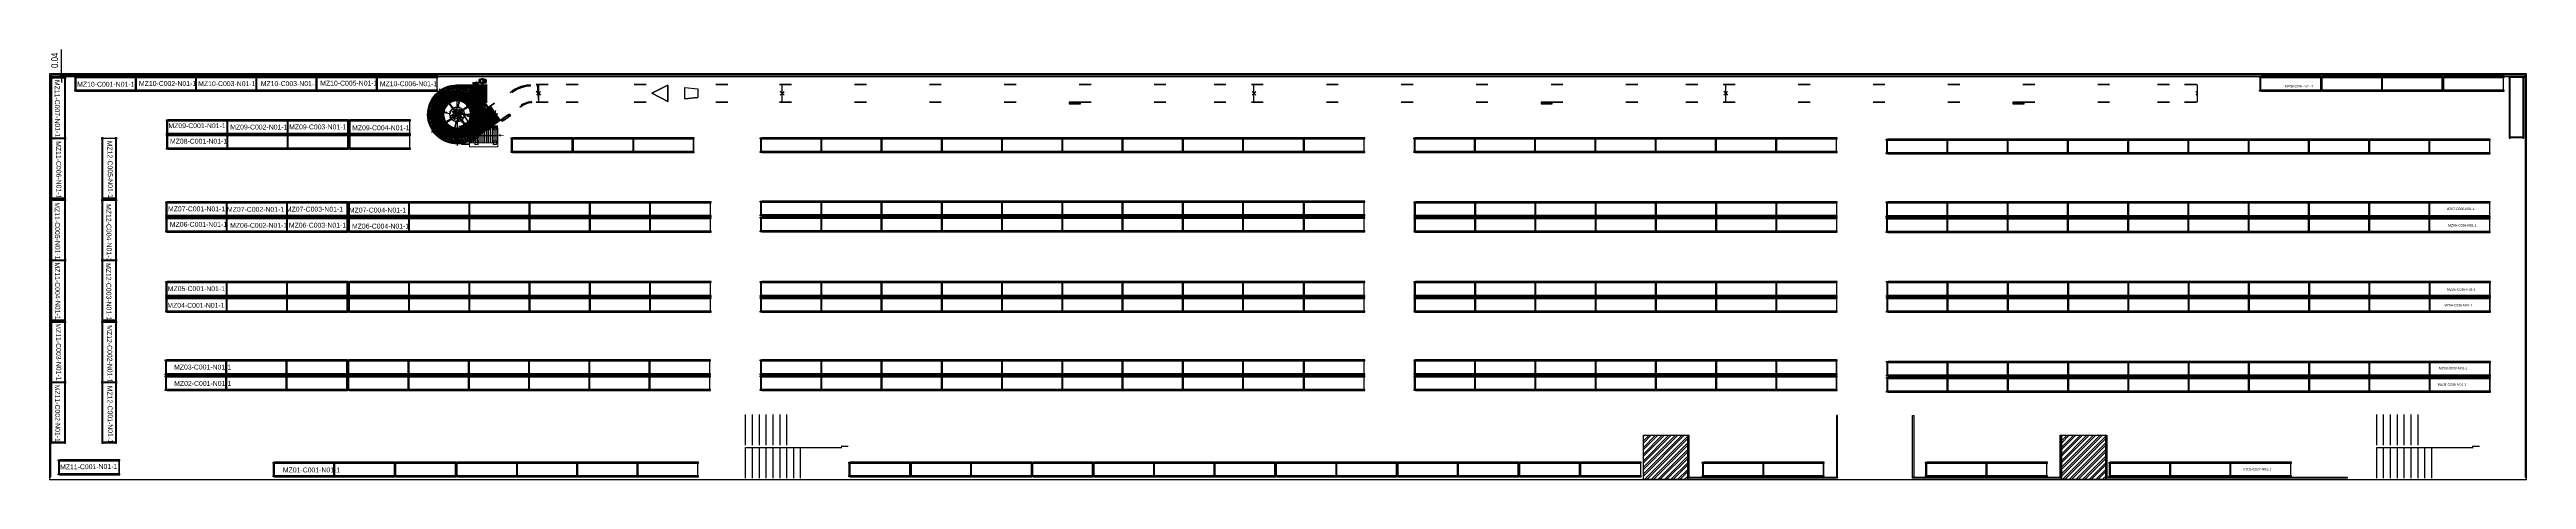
# Model space of a CAD drawing. Header units: millimetres. Extents: x 298 to 399, y 221 to 238.
import ezdxf

# ---------------------------------------------------------------- set-up
doc = ezdxf.new("R2010")
doc.units = ezdxf.units.MM
for name, color, linetype in [('diagonal s1000', 5, 'Continuous'), ('M1$0$A-BARANDA MEZANINE', 6, 'Continuous'), ('PL_N2$0$PLANTA', 253, 'Continuous')]:
    doc.layers.add(name, color=color, linetype=linetype)
doc.styles.add('1937-PD M1$0$COTAS', font='ARIALN.TTF')
doc.styles.add('PL_N2$0$ISO35', font='arial.ttf', dxfattribs={"height": 70})
doc.styles.get("Standard").update_dxf_attribs({"font": 'arial.ttf'})
doc.dimstyles.new('1937-PD M1$0$E-125', dxfattribs={"dimscale": 1.388889, "dimtxt": 0.2, "dimasz": 0.08, "dimexe": 0.06, "dimexo": 0.06, "dimgap": 0.1, "dimtad": 1, "dimzin": 0, "dimdsep": 46, "dimtxsty": '1937-PD M1$0$COTAS', "dimblk1": '1937-PD M1$0$_DOT', "dimblk2": '1937-PD M1$0$_DOT', "dimsah": 1, "dimcen": 0.9, "dimclrd": 6, "dimclre": 6, "dimclrt": 256, "dimadec": 0, "dimazin": 0, "dimtfac": 0.1, "dimtofl": 0, "dimtmove": 0, "dimatfit": 3, "dimldrblk": '1937-PD M1$0$_DOT', "dimfxl": 1, "dimtolj": 1, "dimtzin": 0, "dimarcsym": 0})

# ---------------------------------------------------------------- blocks, each defined once
blk = doc.blocks.new('A$C7a458910')
at = {"layer": 'diagonal s1000', "color": 142}
for points in [[(0.03, -2.25), (0.03, -2.29), (0.01, -2.29), (0.01, -2.25)], [(0.03, -2.81), (0.03, -2.85), (0.01, -2.85), (0.01, -2.81)], [(0.05, -2.25), (0.05, -2.29), (0.03, -2.29), (0.03, -2.25)], [(0.03, -2.83), (0.03, -2.29), (0.05, -2.29), (0.05, -2.83)], [(0.05, -2.83), (0.05, -2.85), (0.03, -2.85), (0.03, -2.83)], [(0.07, -2.25), (0.07, -2.29), (0.05, -2.29), (0.05, -2.25)], [(0.07, -2.81), (0.07, -2.85), (0.05, -2.85), (0.05, -2.81)], [(2.46, -2.25), (2.46, -2.29), (0.07, -2.29), (0.07, -2.25)], [(2.46, -2.81), (2.46, -2.85), (0.07, -2.85), (0.07, -2.81)], [(2.46, -2.25), (2.46, -2.29), (2.48, -2.29), (2.48, -2.25)], [(2.46, -2.81), (2.46, -2.85), (2.48, -2.85), (2.48, -2.81)], [(2.48, -2.25), (2.48, -2.29), (2.5, -2.29), (2.5, -2.25)], [(2.5, -2.83), (2.5, -2.29), (2.48, -2.29), (2.48, -2.83)], [(2.48, -2.83), (2.48, -2.85), (2.5, -2.85), (2.5, -2.83)], [(2.5, -2.25), (2.5, -2.29), (2.52, -2.29), (2.52, -2.25)], [(2.5, -2.81), (2.5, -2.85), (2.52, -2.85), (2.52, -2.81)]]:
    blk.add_lwpolyline(points, close=True, dxfattribs=at)
blk = doc.blocks.new('PL_N2$0$root_factoryordercollection__190lrc4_lineitems_lineitem_20_BLOCK')
at = {"color": 9, "true_color": 0xc0c0c0}
for points, invisible_edges in [([(6.1, 40.48, 4.5), (6.53, 41.75, 4.5), (5.66, 41.25, 4.5)], 1), ([(6.97, 40.97, 6), (5.66, 41.25, 6), (6.53, 41.75, 6)], 1), ([(6.97, 40.97, 6), (6.1, 40.48, 6), (5.66, 41.25, 6)], 13), ([(6.1, 40.48, 6), (6.1, 40.48, 4.5), (5.66, 41.25, 4.5)], 13), ([(6.1, 40.48, 6), (5.66, 41.25, 4.5), (5.66, 41.25, 6)], 1), ([(6.1, 40.48, 4.5), (6.97, 40.97, 4.5), (6.53, 41.75, 4.5)], 13), ([(8.33, 36.05, 4.5), (6.97, 40.97, 4.5), (6.1, 40.48, 4.5)], 13), ([(9.24, 36.46, 6), (6.1, 40.48, 6), (6.97, 40.97, 6)], 13), ([(9.24, 36.46, 6), (8.33, 36.05, 6), (6.1, 40.48, 6)], 13), ([(8.33, 36.05, 6), (8.33, 36.05, 4.5), (6.1, 40.48, 4.5)], 13), ([(8.33, 36.05, 6), (6.1, 40.48, 4.5), (6.1, 40.48, 6)], 13), ([(6.97, 40.97, 4.5), (6.97, 40.97, 6), (6.53, 41.75, 6)], 13), ([(6.97, 40.97, 4.5), (6.53, 41.75, 6), (6.53, 41.75, 4.5)], 1), ([(8.33, 36.05, 4.5), (9.24, 36.46, 4.5), (6.97, 40.97, 4.5)], 13), ([(9.24, 36.46, 4.5), (9.24, 36.46, 6), (6.97, 40.97, 6)], 13), ([(9.24, 36.46, 4.5), (6.97, 40.97, 6), (6.97, 40.97, 4.5)], 13), ([(-18, 26.19, 4.5), (-17.72, 27.75, 4.5), (-18.59, 27.25, 4.5)], 1), ([(-17.12, 26.65, 6), (-18.59, 27.25, 6), (-17.72, 27.75, 6)], 1), ([(-17.12, 26.65, 6), (-18, 26.19, 6), (-18.59, 27.25, 6)], 13), ([(-18, 26.19, 6), (-18, 26.19, 4.5), (-18.59, 27.25, 4.5)], 13), ([(-18, 26.19, 6), (-18.59, 27.25, 4.5), (-18.59, 27.25, 6)], 1), ([(-18, 26.19, 4.5), (-17.12, 26.65, 4.5), (-17.72, 27.75, 4.5)], 13), ([(-16.07, 21.67, 4.5), (-17.12, 26.65, 4.5), (-18, 26.19, 4.5)], 13), ([(-15.12, 21.99, 6), (-18, 26.19, 6), (-17.12, 26.65, 6)], 13), ([(-15.12, 21.99, 6), (-16.07, 21.67, 6), (-18, 26.19, 6)], 13), ([(-16.07, 21.67, 6), (-16.07, 21.67, 4.5), (-18, 26.19, 4.5)], 13), ([(-16.07, 21.67, 6), (-18, 26.19, 4.5), (-18, 26.19, 6)], 13), ([(-17.12, 26.65, 4.5), (-17.12, 26.65, 6), (-17.72, 27.75, 6)], 13), ([(-17.12, 26.65, 4.5), (-17.72, 27.75, 6), (-17.72, 27.75, 4.5)], 1), ([(-16.07, 21.67, 4.5), (-15.12, 21.99, 4.5), (-17.12, 26.65, 4.5)], 13), ([(-15.12, 21.99, 4.5), (-15.12, 21.99, 6), (-17.12, 26.65, 6)], 13), ([(-15.12, 21.99, 4.5), (-17.12, 26.65, 6), (-17.12, 26.65, 4.5)], 13), ([(-14.9, 16.9, 4.5), (-15.12, 21.99, 4.5), (-16.07, 21.67, 4.5)], 13), ([(-13.91, 17.06, 6), (-16.07, 21.67, 6), (-15.12, 21.99, 6)], 13), ([(-13.91, 17.06, 6), (-14.9, 16.9, 6), (-16.07, 21.67, 6)], 13), ([(-14.9, 16.9, 6), (-14.9, 16.9, 4.5), (-16.07, 21.67, 4.5)], 13), ([(-14.9, 16.9, 6), (-16.07, 21.67, 4.5), (-16.07, 21.67, 6)], 13), ([(-14.9, 16.9, 4.5), (-13.91, 17.06, 4.5), (-15.12, 21.99, 4.5)], 13), ([(-13.91, 17.06, 4.5), (-13.91, 17.06, 6), (-15.12, 21.99, 6)], 13), ([(-13.91, 17.06, 4.5), (-15.12, 21.99, 6), (-15.12, 21.99, 4.5)], 13), ([(-14.5, 12, 4.5), (-13.91, 17.06, 4.5), (-14.9, 16.9, 4.5)], 13), ([(-13.5, 12, 6), (-14.9, 16.9, 6), (-13.91, 17.06, 6)], 13), ([(-13.5, 12, 6), (-14.5, 12, 6), (-14.9, 16.9, 6)], 12), ([(-14.5, 12, 6), (-14.5, 12, 4.5), (-14.9, 16.9, 4.5)], 12), ([(-14.5, 12, 6), (-14.9, 16.9, 4.5), (-14.9, 16.9, 6)], 13), ([(-14.5, 12, 4.5), (-13.5, 12, 4.5), (-13.91, 17.06, 4.5)], 12), ([(-13.5, 12, 4.5), (-13.5, 12, 6), (-13.91, 17.06, 6)], 12), ([(-13.5, 12, 4.5), (-13.91, 17.06, 6), (-13.91, 17.06, 4.5)], 13), ([(10.17, 31.45, 4.5), (9.24, 36.46, 4.5), (8.33, 36.05, 4.5)], 13), ([(11.11, 31.79, 6), (8.33, 36.05, 6), (9.24, 36.46, 6)], 13), ([(11.11, 31.79, 6), (10.17, 31.45, 6), (8.33, 36.05, 6)], 13), ([(10.17, 31.45, 6), (10.17, 31.45, 4.5), (8.33, 36.05, 4.5)], 13), ([(10.17, 31.45, 6), (8.33, 36.05, 4.5), (8.33, 36.05, 6)], 13), ([(10.17, 31.45, 4.5), (11.11, 31.79, 4.5), (9.24, 36.46, 4.5)], 13), ([(11.11, 31.79, 4.5), (11.11, 31.79, 6), (9.24, 36.46, 6)], 13), ([(11.11, 31.79, 4.5), (9.24, 36.46, 6), (9.24, 36.46, 4.5)], 13), ([(11.62, 26.71, 4.5), (11.11, 31.79, 4.5), (10.17, 31.45, 4.5)], 13), ([(12.59, 26.96, 6), (10.17, 31.45, 6), (11.11, 31.79, 6)], 13), ([(12.59, 26.96, 6), (11.62, 26.71, 6), (10.17, 31.45, 6)], 13), ([(11.62, 26.71, 6), (11.62, 26.71, 4.5), (10.17, 31.45, 4.5)], 13), ([(11.62, 26.71, 6), (10.17, 31.45, 4.5), (10.17, 31.45, 6)], 13), ([(11.62, 26.71, 4.5), (12.59, 26.96, 4.5), (11.11, 31.79, 4.5)], 13), ([(12.59, 26.96, 4.5), (12.59, 26.96, 6), (11.11, 31.79, 6)], 13), ([(12.59, 26.96, 4.5), (11.11, 31.79, 6), (11.11, 31.79, 4.5)], 13), ([(12.66, 21.87, 4.5), (12.59, 26.96, 4.5), (11.62, 26.71, 4.5)], 13), ([(13.65, 22.04, 6), (11.62, 26.71, 6), (12.59, 26.96, 6)], 13), ([(13.65, 22.04, 6), (12.66, 21.87, 6), (11.62, 26.71, 6)], 13), ([(12.66, 21.87, 6), (12.66, 21.87, 4.5), (11.62, 26.71, 4.5)], 13), ([(12.66, 21.87, 6), (11.62, 26.71, 4.5), (11.62, 26.71, 6)], 13), ([(12.66, 21.87, 4.5), (13.65, 22.04, 4.5), (12.59, 26.96, 4.5)], 13), ([(13.65, 22.04, 4.5), (13.65, 22.04, 6), (12.59, 26.96, 6)], 13), ([(13.65, 22.04, 4.5), (12.59, 26.96, 6), (12.59, 26.96, 4.5)], 13), ([(13.29, 16.95, 4.5), (13.65, 22.04, 4.5), (12.66, 21.87, 4.5)], 13), ([(14.29, 17.04, 6), (12.66, 21.87, 6), (13.65, 22.04, 6)], 13), ([(14.29, 17.04, 6), (13.29, 16.95, 6), (12.66, 21.87, 6)], 13), ([(13.29, 16.95, 6), (13.29, 16.95, 4.5), (12.66, 21.87, 4.5)], 13), ([(13.29, 16.95, 6), (12.66, 21.87, 4.5), (12.66, 21.87, 6)], 13), ([(13.29, 16.95, 4.5), (14.29, 17.04, 4.5), (13.65, 22.04, 4.5)], 13), ([(13.5, 12, 4.5), (14.29, 17.04, 4.5), (13.29, 16.95, 4.5)], 13), ([(14.5, 12, 6), (13.29, 16.95, 6), (14.29, 17.04, 6)], 13), ([(14.5, 12, 6), (13.5, 12, 6), (13.29, 16.95, 6)], 12), ([(13.5, 12, 6), (13.5, 12, 4.5), (13.29, 16.95, 4.5)], 12), ([(13.5, 12, 6), (13.29, 16.95, 4.5), (13.29, 16.95, 6)], 13), ([(13.5, 12, 4.5), (14.5, 12, 4.5), (14.29, 17.04, 4.5)], 12), ([(14.29, 17.04, 4.5), (14.29, 17.04, 6), (13.65, 22.04, 6)], 13), ([(14.29, 17.04, 4.5), (13.65, 22.04, 6), (13.65, 22.04, 4.5)], 13), ([(14.5, 12, 4.5), (14.5, 12, 6), (14.29, 17.04, 6)], 12), ([(14.5, 12, 4.5), (14.29, 17.04, 6), (14.29, 17.04, 4.5)], 13)]:
    blk.add_3dface(points, dxfattribs=dict(at, invisible_edges=invisible_edges))
blk = doc.blocks.new('PL_N2$0$root_factoryordercollection__190lrc4_BLOCK')
at = {"color": 237, "true_color": 0x802060}
for p, q in [((-39.15, 63.87), (-14.9, 77.87)), ((-27.03, 70.87), (-28.13, 66.77)), ((-27.03, 70.87), (-22.93, 69.77)), ((-14, 0), (14, 0))]:
    blk.add_line(p, q, dxfattribs=at)
at = {"color": 70, "true_color": 0x80ff20}
for q in [(-3, 3), (3, 3)]:
    blk.add_line((0, 0), q, dxfattribs=at)
at = {"color": 9, "true_color": 0xc0c0c0}
for points, invisible_edges in [([(-40.79, 60.71, -5.59), (-38.2, 62.21, -5.59), (-31.26, 50.2, -16.12)], 12), ([(-40.79, 60.71, -5.59), (-31.26, 50.2, -16.12), (-33.86, 48.7, -16.12)], 1), ([(-39.58, 58.62, -2.41), (-33.86, 48.7, -16.12), (-40.79, 60.71, -5.59)], 1), ([(-39.58, 58.62, -2.41), (-36.99, 60.12, -2.41), (-30.05, 48.1, -12.93)], 12), ([(-39.58, 58.62, -2.41), (-30.05, 48.1, -12.93), (-32.65, 46.6, -12.93)], 1), ([(-39.58, 58.62, -2.41), (-32.65, 46.6, -12.93), (-33.86, 48.7, -16.12)], 12), ([(-35.15, 56.94, -6.75), (-39.15, 63.87, -6.75), (-39.15, 63.87, -7.75)], 12), ([(-35.15, 56.94, -6.75), (-39.15, 63.87, -7.75), (-37.9, 61.71, -10.75)], 13), ([(-36.99, 60.12, -2.41), (-31.26, 50.2, -16.12), (-38.2, 62.21, -5.59)], 1), ([(-35.15, 56.94, -6.75), (-37.9, 61.71, -10.75), (-36.4, 59.11, -10.75)], 13), ([(-36.99, 60.12, -2.41), (-30.05, 48.1, -12.93), (-31.26, 50.2, -16.12)], 12), ([(-35.15, 56.94, -6.75), (-36.4, 59.11, -10.75), (-35.15, 56.94, -7.75)], 1), ([(-10.9, 70.94, -6.75), (-14.9, 77.87, -6.75), (-14.9, 77.87, -7.75)], 12), ([(-10.9, 70.94, -6.75), (-14.9, 77.87, -7.75), (-13.65, 75.71, -10.75)], 13), ([(-10.9, 70.94, -6.75), (-13.65, 75.71, -10.75), (-12.15, 73.11, -10.75)], 13), ([(-10.9, 70.94, -6.75), (-12.15, 73.11, -10.75), (-10.9, 70.94, -7.75)], 1), ([(8.1, 38.04, -6.75), (4.1, 44.96, -6.75), (4.1, 44.96, -7.75)], 12), ([(8.1, 38.04, -6.75), (4.1, 44.96, -7.75), (5.35, 42.8, -10.75)], 13), ([(5.82, 38.91, -6.75), (6.1, 41.5, -6.75), (4.8, 40.75, -6.75)], 1), ([(7.14, 39.61, -0.25), (4.8, 40.75, -0.25), (6.1, 41.5, -0.25)], 1), ([(7.14, 39.61, -0.25), (5.82, 38.91, -0.25), (4.8, 40.75, -0.25)], 13), ([(5.82, 38.91, -0.25), (5.82, 38.91, -6.75), (4.8, 40.75, -6.75)], 13), ([(5.82, 38.91, -0.25), (4.8, 40.75, -6.75), (4.8, 40.75, -0.25)], 1), ([(7.14, 39.61, -6.63), (4.9, 40.81, -6.63), (6.1, 41.5, -6.63)], 1), ([(5.93, 38.96, -0.38), (6.1, 41.5, -0.38), (4.9, 40.81, -0.38)], 1), ([(7.14, 39.61, -6.63), (5.93, 38.96, -6.63), (4.9, 40.81, -6.63)], 13), ([(5.93, 38.96, -6.63), (5.93, 38.96, -0.38), (4.9, 40.81, -0.38)], 13), ([(5.93, 38.96, -6.63), (4.9, 40.81, -0.38), (4.9, 40.81, -6.63)], 1), ([(8.1, 38.04, -6.75), (5.35, 42.8, -10.75), (6.85, 40.2, -10.75)], 13), ([(5.82, 38.91, -6.75), (7.14, 39.61, -6.75), (6.1, 41.5, -6.75)], 13), ([(5.93, 38.96, -0.38), (7.14, 39.61, -0.38), (6.1, 41.5, -0.38)], 13), ([(7.14, 39.61, -6.75), (7.14, 39.61, -6.63), (6.1, 41.5, -6.63)], 13), ([(7.14, 39.61, -6.75), (6.1, 41.5, -6.63), (6.1, 41.5, -6.75)], 1), ([(7.14, 39.61, -0.38), (7.14, 39.61, -0.25), (6.1, 41.5, -0.25)], 13), ([(7.14, 39.61, -0.38), (6.1, 41.5, -0.25), (6.1, 41.5, -0.38)], 1), ([(8.1, 38.04, -6.75), (6.85, 40.2, -10.75), (8.1, 38.04, -7.75)], 1), ([(-16.15, 24.04, -6.75), (-20.15, 30.96, -6.75), (-20.15, 30.96, -7.75)], 12), ([(-16.15, 24.04, -6.75), (-20.15, 30.96, -7.75), (-18.9, 28.8, -10.75)], 13), ([(-16.15, 24.04, -6.75), (-18.9, 28.8, -10.75), (-17.4, 26.2, -10.75)], 13), ([(-15.47, 25.57, -6.75), (-18.15, 27.5, -6.75), (-16.85, 28.25, -6.75)], 1), ([(-16.83, 24.94, -0.25), (-16.85, 28.25, -0.25), (-18.15, 27.5, -0.25)], 1), ([(-16.83, 24.94, -6.63), (-16.96, 28.19, -6.63), (-18.15, 27.5, -6.63)], 1), ([(-15.58, 25.52, -0.38), (-18.15, 27.5, -0.38), (-16.96, 28.19, -0.38)], 1), ([(-15.47, 25.57, -6.75), (-16.83, 24.94, -6.75), (-18.15, 27.5, -6.75)], 13), ([(-16.83, 24.94, -6.75), (-16.83, 24.94, -6.63), (-18.15, 27.5, -6.63)], 13), ([(-16.83, 24.94, -6.75), (-18.15, 27.5, -6.63), (-18.15, 27.5, -6.75)], 1), ([(-15.58, 25.52, -0.38), (-16.83, 24.94, -0.38), (-18.15, 27.5, -0.38)], 13), ([(-16.83, 24.94, -0.38), (-16.83, 24.94, -0.25), (-18.15, 27.5, -0.25)], 13), ([(-16.83, 24.94, -0.38), (-18.15, 27.5, -0.25), (-18.15, 27.5, -0.38)], 1), ([(-16.15, 24.04, -6.75), (-17.4, 26.2, -10.75), (-16.15, 24.04, -7.75)], 1), ([(-16.83, 24.94, -6.63), (-15.58, 25.52, -6.63), (-16.96, 28.19, -6.63)], 13), ([(-15.58, 25.52, -6.63), (-15.58, 25.52, -0.38), (-16.96, 28.19, -0.38)], 13), ([(-15.58, 25.52, -6.63), (-16.96, 28.19, -0.38), (-16.96, 28.19, -6.63)], 1), ([(-16.83, 24.94, -0.25), (-15.47, 25.57, -0.25), (-16.85, 28.25, -0.25)], 13), ([(-15.47, 25.57, -0.25), (-15.47, 25.57, -6.75), (-16.85, 28.25, -6.75)], 13), ([(-15.47, 25.57, -0.25), (-16.85, 28.25, -6.75), (-16.85, 28.25, -0.25)], 1), ([(-13.25, 18.95, -6.75), (-16.83, 24.94, -6.75), (-15.47, 25.57, -6.75)], 13), ([(-14.72, 18.63, -0.25), (-15.47, 25.57, -0.25), (-16.83, 24.94, -0.25)], 13), ([(-14.72, 18.63, -6.63), (-15.58, 25.52, -6.63), (-16.83, 24.94, -6.63)], 13), ([(-13.37, 18.92, -0.38), (-16.83, 24.94, -0.38), (-15.58, 25.52, -0.38)], 13), ([(-13.25, 18.95, -6.75), (-14.72, 18.63, -6.75), (-16.83, 24.94, -6.75)], 13), ([(-14.72, 18.63, -6.75), (-14.72, 18.63, -6.63), (-16.83, 24.94, -6.63)], 13), ([(-14.72, 18.63, -6.75), (-16.83, 24.94, -6.63), (-16.83, 24.94, -6.75)], 13), ([(-13.37, 18.92, -0.38), (-14.72, 18.63, -0.38), (-16.83, 24.94, -0.38)], 13), ([(-14.72, 18.63, -0.38), (-14.72, 18.63, -0.25), (-16.83, 24.94, -0.25)], 13), ([(-14.72, 18.63, -0.38), (-16.83, 24.94, -0.25), (-16.83, 24.94, -0.38)], 13), ([(-14.72, 18.63, -6.63), (-13.37, 18.92, -6.63), (-15.58, 25.52, -6.63)], 13), ([(-13.37, 18.92, -6.63), (-13.37, 18.92, -0.38), (-15.58, 25.52, -0.38)], 13), ([(-13.37, 18.92, -6.63), (-15.58, 25.52, -0.38), (-15.58, 25.52, -6.63)], 13), ([(-14.72, 18.63, -0.25), (-13.25, 18.95, -0.25), (-15.47, 25.57, -0.25)], 13), ([(-13.25, 18.95, -0.25), (-13.25, 18.95, -6.75), (-15.47, 25.57, -6.75)], 13), ([(-13.25, 18.95, -0.25), (-15.47, 25.57, -6.75), (-15.47, 25.57, -0.25)], 13), ([(-12.5, 12, -6.75), (-14.72, 18.63, -6.75), (-13.25, 18.95, -6.75)], 13), ([(-14, 12, -0.25), (-13.25, 18.95, -0.25), (-14.72, 18.63, -0.25)], 13), ([(-14, 12, -6.63), (-13.37, 18.92, -6.63), (-14.72, 18.63, -6.63)], 13), ([(-12.63, 12, -0.38), (-14.72, 18.63, -0.38), (-13.37, 18.92, -0.38)], 13), ([(-12.5, 12, -6.75), (-14, 12, -6.75), (-14.72, 18.63, -6.75)], 12), ([(-14, 12, -6.75), (-14, 12, -6.63), (-14.72, 18.63, -6.63)], 12), ([(-14, 12, -6.75), (-14.72, 18.63, -6.63), (-14.72, 18.63, -6.75)], 13), ([(-12.63, 12, -0.38), (-14, 12, -0.38), (-14.72, 18.63, -0.38)], 12), ([(-14, 12, -0.38), (-14, 12, -0.25), (-14.72, 18.63, -0.25)], 12), ([(-14, 12, -0.38), (-14.72, 18.63, -0.25), (-14.72, 18.63, -0.38)], 13), ([(-14, 12, -0.25), (-12.5, 12, -0.25), (-13.25, 18.95, -0.25)], 12), ([(-14, 12, -6.63), (-12.63, 12, -6.63), (-13.37, 18.92, -6.63)], 12), ([(-12.63, 12, -6.63), (-12.63, 12, -0.38), (-13.37, 18.92, -0.38)], 12), ([(-12.63, 12, -6.63), (-13.37, 18.92, -0.38), (-13.37, 18.92, -6.63)], 13), ([(-12.5, 12, -0.25), (-12.5, 12, -6.75), (-13.25, 18.95, -6.75)], 12), ([(-12.5, 12, -0.25), (-13.25, 18.95, -6.75), (-13.25, 18.95, -0.25)], 13), ([(8.71, 32.54, -6.75), (7.14, 39.61, -6.75), (5.82, 38.91, -6.75)], 13), ([(10.11, 33.07, -0.25), (5.82, 38.91, -0.25), (7.14, 39.61, -0.25)], 13), ([(10.11, 33.07, -0.25), (8.71, 32.54, -0.25), (5.82, 38.91, -0.25)], 13), ([(8.71, 32.54, -0.25), (8.71, 32.54, -6.75), (5.82, 38.91, -6.75)], 13), ([(8.71, 32.54, -0.25), (5.82, 38.91, -6.75), (5.82, 38.91, -0.25)], 13), ([(10.11, 33.07, -6.63), (5.93, 38.96, -6.63), (7.14, 39.61, -6.63)], 13), ([(8.82, 32.58, -0.38), (7.14, 39.61, -0.38), (5.93, 38.96, -0.38)], 13), ([(10.11, 33.07, -6.63), (8.82, 32.58, -6.63), (5.93, 38.96, -6.63)], 13), ([(8.82, 32.58, -6.63), (8.82, 32.58, -0.38), (5.93, 38.96, -0.38)], 13), ([(8.82, 32.58, -6.63), (5.93, 38.96, -0.38), (5.93, 38.96, -6.63)], 13), ([(8.71, 32.54, -6.75), (10.11, 33.07, -6.75), (7.14, 39.61, -6.75)], 13), ([(10.11, 33.07, -6.75), (10.11, 33.07, -6.63), (7.14, 39.61, -6.63)], 13), ([(10.11, 33.07, -6.75), (7.14, 39.61, -6.63), (7.14, 39.61, -6.75)], 13), ([(8.82, 32.58, -0.38), (10.11, 33.07, -0.38), (7.14, 39.61, -0.38)], 13), ([(10.11, 33.07, -0.38), (10.11, 33.07, -0.25), (7.14, 39.61, -0.25)], 13), ([(10.11, 33.07, -0.38), (7.14, 39.61, -0.25), (7.14, 39.61, -0.38)], 13), ([(10.8, 25.86, -6.75), (10.11, 33.07, -6.75), (8.71, 32.54, -6.75)], 13), ([(12.26, 26.22, -0.25), (8.71, 32.54, -0.25), (10.11, 33.07, -0.25)], 13), ([(12.26, 26.22, -0.25), (10.8, 25.86, -0.25), (8.71, 32.54, -0.25)], 13), ([(10.8, 25.86, -0.25), (10.8, 25.86, -6.75), (8.71, 32.54, -6.75)], 13), ([(10.8, 25.86, -0.25), (8.71, 32.54, -6.75), (8.71, 32.54, -0.25)], 13), ([(12.26, 26.22, -6.63), (8.82, 32.58, -6.63), (10.11, 33.07, -6.63)], 13), ([(10.93, 25.89, -0.38), (10.11, 33.07, -0.38), (8.82, 32.58, -0.38)], 13), ([(12.26, 26.22, -6.63), (10.93, 25.89, -6.63), (8.82, 32.58, -6.63)], 13), ([(10.93, 25.89, -6.63), (10.93, 25.89, -0.38), (8.82, 32.58, -0.38)], 13), ([(10.93, 25.89, -6.63), (8.82, 32.58, -0.38), (8.82, 32.58, -6.63)], 13), ([(10.8, 25.86, -6.75), (12.26, 26.22, -6.75), (10.11, 33.07, -6.75)], 13), ([(12.26, 26.22, -6.75), (12.26, 26.22, -6.63), (10.11, 33.07, -6.63)], 13), ([(12.26, 26.22, -6.75), (10.11, 33.07, -6.63), (10.11, 33.07, -6.75)], 13), ([(10.93, 25.89, -0.38), (12.26, 26.22, -0.38), (10.11, 33.07, -0.38)], 13), ([(12.26, 26.22, -0.38), (12.26, 26.22, -0.25), (10.11, 33.07, -0.25)], 13), ([(12.26, 26.22, -0.38), (10.11, 33.07, -0.25), (10.11, 33.07, -0.38)], 13), ([(12.07, 18.98, -6.75), (12.26, 26.22, -6.75), (10.8, 25.86, -6.75)], 13), ([(13.56, 19.16, -0.25), (10.8, 25.86, -0.25), (12.26, 26.22, -0.25)], 13), ([(13.56, 19.16, -0.25), (12.07, 18.98, -0.25), (10.8, 25.86, -0.25)], 13), ([(12.07, 18.98, -0.25), (12.07, 18.98, -6.75), (10.8, 25.86, -6.75)], 13), ([(12.07, 18.98, -0.25), (10.8, 25.86, -6.75), (10.8, 25.86, -0.25)], 13), ([(13.56, 19.16, -6.63), (10.93, 25.89, -6.63), (12.26, 26.22, -6.63)], 13), ([(12.2, 19, -0.38), (12.26, 26.22, -0.38), (10.93, 25.89, -0.38)], 13), ([(13.56, 19.16, -6.63), (12.2, 19, -6.63), (10.93, 25.89, -6.63)], 13), ([(12.2, 19, -6.63), (12.2, 19, -0.38), (10.93, 25.89, -0.38)], 13), ([(12.2, 19, -6.63), (10.93, 25.89, -0.38), (10.93, 25.89, -6.63)], 13), ([(13.02, 23.41, -6.75), (10.95, 31.13, -6.75), (10.95, 31.13, -7.75)], 12), ([(13.02, 23.41, -6.75), (10.95, 31.13, -7.75), (11.6, 28.72, -10.75)], 13), ([(13.02, 23.41, -6.75), (11.6, 28.72, -10.75), (12.38, 25.82, -10.75)], 13), ([(12.07, 18.98, -6.75), (13.56, 19.16, -6.75), (12.26, 26.22, -6.75)], 13), ([(12.5, 12, -6.75), (13.56, 19.16, -6.75), (12.07, 18.98, -6.75)], 13), ([(14, 12, -0.25), (12.07, 18.98, -0.25), (13.56, 19.16, -0.25)], 13), ([(14, 12, -0.25), (12.5, 12, -0.25), (12.07, 18.98, -0.25)], 12), ([(12.5, 12, -0.25), (12.5, 12, -6.75), (12.07, 18.98, -6.75)], 12), ([(12.5, 12, -0.25), (12.07, 18.98, -6.75), (12.07, 18.98, -0.25)], 13), ([(12.2, 19, -0.38), (13.56, 19.16, -0.38), (12.26, 26.22, -0.38)], 13), ([(14, 12, -6.63), (12.2, 19, -6.63), (13.56, 19.16, -6.63)], 13), ([(12.63, 12, -0.38), (13.56, 19.16, -0.38), (12.2, 19, -0.38)], 13), ([(14, 12, -6.63), (12.63, 12, -6.63), (12.2, 19, -6.63)], 12), ([(12.63, 12, -6.63), (12.63, 12, -0.38), (12.2, 19, -0.38)], 12), ([(12.63, 12, -6.63), (12.2, 19, -0.38), (12.2, 19, -6.63)], 13), ([(13.56, 19.16, -6.75), (13.56, 19.16, -6.63), (12.26, 26.22, -6.63)], 13), ([(13.56, 19.16, -6.75), (12.26, 26.22, -6.63), (12.26, 26.22, -6.75)], 13), ([(13.56, 19.16, -0.38), (13.56, 19.16, -0.25), (12.26, 26.22, -0.25)], 13), ([(13.56, 19.16, -0.38), (12.26, 26.22, -0.25), (12.26, 26.22, -0.38)], 13), ([(13.02, 23.41, -6.75), (12.38, 25.82, -10.75), (13.02, 23.41, -7.75)], 1), ([(12.5, 12, -6.75), (14, 12, -6.75), (13.56, 19.16, -6.75)], 12), ([(12.63, 12, -0.38), (14, 12, -0.38), (13.56, 19.16, -0.38)], 12), ([(14, 12, -6.75), (14, 12, -6.63), (13.56, 19.16, -6.63)], 12), ([(14, 12, -6.75), (13.56, 19.16, -6.63), (13.56, 19.16, -6.75)], 13), ([(14, 12, -0.38), (14, 12, -0.25), (13.56, 19.16, -0.25)], 12), ([(14, 12, -0.38), (13.56, 19.16, -0.25), (13.56, 19.16, -0.38)], 13)]:
    blk.add_3dface(points, dxfattribs=dict(at, invisible_edges=invisible_edges))
blk.add_blockref('PL_N2$0$root_factoryordercollection__190lrc4_lineitems_lineitem_20_BLOCK', (0, 0))
blk = doc.blocks.new('PL_N2$0$root_factoryordercollection__190acc9_BLOCK')
at = {"color": 237, "true_color": 0x802060}
for p, q in [((-14, 756), (14, 756)), ((-14, 0), (14, 0)), ((0, 0), (-3, 3)), ((0, 0), (3, 3))]:
    blk.add_line(p, q, dxfattribs=at)
at = {"color": 70, "true_color": 0x80ff20}
for q in [(-3, 753), (3, 753)]:
    blk.add_line((0, 756), q, dxfattribs=at)
at = {"color": 9, "true_color": 0xc0c0c0}
for points, invisible_edges in [([(-14, 752, -6.75), (-14, 760, -6.75), (-14, 760, -7.75)], 12), ([(-14, 752, -6.75), (-14, 760, -7.75), (-14, 757.5, -10.75)], 13), ([(-14, 752, -6.75), (-14, 757.5, -10.75), (-14, 754.5, -10.75)], 13), ([(-14, 741, -4.75), (-14, 741, -6.75), (-14, 756, -14.75)], 12), ([(-14, 741, -4.75), (-14, 756, -14.75), (-14, 756, -12.75)], 1), ([(-14, 752, -6.75), (-14, 754.5, -10.75), (-14, 752, -7.75)], 1), ([(14, 752, -6.75), (14, 760, -6.75), (14, 760, -7.75)], 12), ([(14, 752, -6.75), (14, 760, -7.75), (14, 757.5, -10.75)], 13), ([(14, 752, -6.75), (14, 757.5, -10.75), (14, 754.5, -10.75)], 13), ([(14, 741, -4.75), (14, 741, -6.75), (14, 756, -14.75)], 12), ([(14, 741, -4.75), (14, 756, -14.75), (14, 756, -12.75)], 1), ([(14, 752, -6.75), (14, 754.5, -10.75), (14, 752, -7.75)], 1), ([(-14, 632, -6.75), (-14, 640, -6.75), (-14, 640, -7.75)], 12), ([(-14, 632, -6.75), (-14, 640, -7.75), (-14, 637.5, -10.75)], 13), ([(-14, 632, -6.75), (-14, 637.5, -10.75), (-14, 634.5, -10.75)], 13), ([(-14, 621, -4.75), (-14, 621, -6.75), (-14, 636, -14.75)], 12), ([(-14, 621, -4.75), (-14, 636, -14.75), (-14, 636, -12.75)], 1), ([(14, 632, -6.75), (14, 640, -6.75), (14, 640, -7.75)], 12), ([(14, 632, -6.75), (14, 640, -7.75), (14, 637.5, -10.75)], 13), ([(14, 632, -6.75), (14, 637.5, -10.75), (14, 634.5, -10.75)], 13), ([(14, 621, -4.75), (14, 621, -6.75), (14, 636, -14.75)], 12), ([(14, 621, -4.75), (14, 636, -14.75), (14, 636, -12.75)], 1), ([(-14, 632, -6.75), (-14, 634.5, -10.75), (-14, 632, -7.75)], 1), ([(14, 632, -6.75), (14, 634.5, -10.75), (14, 632, -7.75)], 1), ([(-14, 512, -6.75), (-14, 520, -6.75), (-14, 520, -7.75)], 12), ([(-14, 512, -6.75), (-14, 520, -7.75), (-14, 517.5, -10.75)], 13), ([(-14, 512, -6.75), (-14, 517.5, -10.75), (-14, 514.5, -10.75)], 13), ([(-14, 501, -4.75), (-14, 501, -6.75), (-14, 516, -14.75)], 12), ([(-14, 501, -4.75), (-14, 516, -14.75), (-14, 516, -12.75)], 1), ([(14, 512, -6.75), (14, 520, -6.75), (14, 520, -7.75)], 12), ([(14, 512, -6.75), (14, 520, -7.75), (14, 517.5, -10.75)], 13), ([(14, 512, -6.75), (14, 517.5, -10.75), (14, 514.5, -10.75)], 13), ([(14, 501, -4.75), (14, 501, -6.75), (14, 516, -14.75)], 12), ([(14, 501, -4.75), (14, 516, -14.75), (14, 516, -12.75)], 1), ([(-14, 512, -6.75), (-14, 514.5, -10.75), (-14, 512, -7.75)], 1), ([(14, 512, -6.75), (14, 514.5, -10.75), (14, 512, -7.75)], 1), ([(-14, 392, -6.75), (-14, 400, -6.75), (-14, 400, -7.75)], 12), ([(-14, 392, -6.75), (-14, 400, -7.75), (-14, 397.5, -10.75)], 13), ([(-14, 392, -6.75), (-14, 397.5, -10.75), (-14, 394.5, -10.75)], 13), ([(14, 392, -6.75), (14, 400, -6.75), (14, 400, -7.75)], 12), ([(14, 392, -6.75), (14, 400, -7.75), (14, 397.5, -10.75)], 13), ([(14, 392, -6.75), (14, 397.5, -10.75), (14, 394.5, -10.75)], 13), ([(-14, 381, -4.75), (-14, 381, -6.75), (-14, 396, -14.75)], 12), ([(-14, 381, -4.75), (-14, 396, -14.75), (-14, 396, -12.75)], 1), ([(-14, 392, -6.75), (-14, 394.5, -10.75), (-14, 392, -7.75)], 1), ([(14, 381, -4.75), (14, 381, -6.75), (14, 396, -14.75)], 12), ([(14, 381, -4.75), (14, 396, -14.75), (14, 396, -12.75)], 1), ([(14, 392, -6.75), (14, 394.5, -10.75), (14, 392, -7.75)], 1), ([(-17, 280.02, -3.28), (-14, 280.02, -3.28), (-14, 296.02, -12.81)], 12), ([(-17, 280.02, -3.28), (-14, 296.02, -12.81), (-17, 296.02, -12.81)], 1), ([(-17, 280.02, -3.28), (-17, 296.02, -12.81), (-17, 293.98, -16.24)], 12), ([(-17, 277.98, -6.72), (-14, 277.98, -6.72), (-14, 293.98, -16.24)], 12), ([(-17, 277.98, -6.72), (-14, 293.98, -16.24), (-17, 293.98, -16.24)], 1), ([(-17, 280.02, -3.28), (-17, 293.98, -16.24), (-17, 277.98, -6.72)], 1), ([(-14, 280.02, -3.28), (-14, 296.02, -12.81), (-14, 293.98, -16.24)], 12), ([(-14, 280.02, -3.28), (-14, 293.98, -16.24), (-14, 277.98, -6.72)], 1), ([(-14, 272, -6.75), (-14, 280, -6.75), (-14, 280, -7.75)], 12), ([(-14, 272, -6.75), (-14, 280, -7.75), (-14, 277.5, -10.75)], 13), ([(14, 272, -6.75), (14, 280, -6.75), (14, 280, -7.75)], 12), ([(14, 272, -6.75), (14, 280, -7.75), (14, 277.5, -10.75)], 13), ([(-14, 272, -6.75), (-14, 277.5, -10.75), (-14, 274.5, -10.75)], 13), ([(-14, 261, -4.75), (-14, 261, -6.75), (-14, 276, -14.75)], 12), ([(-14, 261, -4.75), (-14, 276, -14.75), (-14, 276, -12.75)], 1), ([(-14, 272, -6.75), (-14, 274.5, -10.75), (-14, 272, -7.75)], 1), ([(14, 272, -6.75), (14, 277.5, -10.75), (14, 274.5, -10.75)], 13), ([(14, 261, -4.75), (14, 261, -6.75), (14, 276, -14.75)], 12), ([(14, 261, -4.75), (14, 276, -14.75), (14, 276, -12.75)], 1), ([(14, 272, -6.75), (14, 274.5, -10.75), (14, 272, -7.75)], 1), ([(-14, 152, -6.75), (-14, 160, -6.75), (-14, 160, -7.75)], 12), ([(-14, 152, -6.75), (-14, 160, -7.75), (-14, 157.5, -10.75)], 13), ([(14, 152, -6.75), (14, 160, -6.75), (14, 160, -7.75)], 12), ([(14, 152, -6.75), (14, 160, -7.75), (14, 157.5, -10.75)], 13), ([(-14, 152, -6.75), (-14, 157.5, -10.75), (-14, 154.5, -10.75)], 13), ([(-14, 141, -4.75), (-14, 141, -6.75), (-14, 156, -14.75)], 12), ([(-14, 141, -4.75), (-14, 156, -14.75), (-14, 156, -12.75)], 1), ([(-14, 152, -6.75), (-14, 154.5, -10.75), (-14, 152, -7.75)], 1), ([(14, 152, -6.75), (14, 157.5, -10.75), (14, 154.5, -10.75)], 13), ([(14, 141, -4.75), (14, 141, -6.75), (14, 156, -14.75)], 12), ([(14, 141, -4.75), (14, 156, -14.75), (14, 156, -12.75)], 1), ([(14, 152, -6.75), (14, 154.5, -10.75), (14, 152, -7.75)], 1), ([(-14, 56, -6.75), (-14, 64, -6.75), (-14, 64, -7.75)], 12), ([(-14, 56, -6.75), (-14, 64, -7.75), (-14, 61.5, -10.75)], 13), ([(-14, 56, -6.75), (-14, 61.5, -10.75), (-14, 58.5, -10.75)], 13), ([(-14, 45, -4.75), (-14, 45, -6.75), (-14, 60, -14.75)], 12), ([(-14, 45, -4.75), (-14, 60, -14.75), (-14, 60, -12.75)], 1), ([(-14, 56, -6.75), (-14, 58.5, -10.75), (-14, 56, -7.75)], 1), ([(14, 56, -6.75), (14, 64, -6.75), (14, 64, -7.75)], 12), ([(14, 56, -6.75), (14, 64, -7.75), (14, 61.5, -10.75)], 13), ([(14, 56, -6.75), (14, 61.5, -10.75), (14, 58.5, -10.75)], 13), ([(14, 45, -4.75), (14, 45, -6.75), (14, 60, -14.75)], 12), ([(14, 45, -4.75), (14, 60, -14.75), (14, 60, -12.75)], 1), ([(14, 56, -6.75), (14, 58.5, -10.75), (14, 56, -7.75)], 1), ([(-14, 21, -4.75), (-14, 21, -6.75), (-14, 6, -14.75)], 12), ([(-14, 21, -4.75), (-14, 6, -14.75), (-14, 6, -12.75)], 1), ([(-14, 2, -6.75), (-14, 10, -6.75), (-14, 10, -7.75)], 12), ([(-14, 2, -6.75), (-14, 10, -7.75), (-14, 7.5, -10.75)], 13), ([(-14, 2, -6.75), (-14, 7.5, -10.75), (-14, 4.5, -10.75)], 13), ([(-14, 2, -6.75), (-14, 4.5, -10.75), (-14, 2, -7.75)], 1), ([(14, 21, -4.75), (14, 21, -6.75), (14, 6, -14.75)], 12), ([(14, 21, -4.75), (14, 6, -14.75), (14, 6, -12.75)], 1), ([(14, 2, -6.75), (14, 10, -6.75), (14, 10, -7.75)], 12), ([(14, 2, -6.75), (14, 10, -7.75), (14, 7.5, -10.75)], 13), ([(14, 2, -6.75), (14, 7.5, -10.75), (14, 4.5, -10.75)], 13), ([(14, 2, -6.75), (14, 4.5, -10.75), (14, 2, -7.75)], 1)]:
    blk.add_3dface(points, dxfattribs=dict(at, invisible_edges=invisible_edges))
blk = doc.blocks.new('PL_N2$0$root_factoryordercollection__190acc1_BLOCK')
at = {"color": 237, "true_color": 0x802060}
for p, q in [((-14, 756), (14, 756)), ((-14, 0), (14, 0))]:
    blk.add_line(p, q, dxfattribs=at)
at = {"color": 70, "true_color": 0x80ff20}
for p, q in [((0, 756), (-3, 753)), ((0, 756), (3, 753)), ((0, 0), (-3, 3)), ((0, 0), (3, 3))]:
    blk.add_line(p, q, dxfattribs=at)
at = {"color": 9, "true_color": 0xc0c0c0}
for points, invisible_edges in [([(-14, 752, -6.75), (-14, 760, -6.75), (-14, 760, -7.75)], 12), ([(-14, 752, -6.75), (-14, 760, -7.75), (-14, 757.5, -10.75)], 13), ([(-14, 752, -6.75), (-14, 757.5, -10.75), (-14, 754.5, -10.75)], 13), ([(-14, 741, -4.75), (-14, 741, -6.75), (-14, 756, -14.75)], 12), ([(-14, 741, -4.75), (-14, 756, -14.75), (-14, 756, -12.75)], 1), ([(-14, 752, -6.75), (-14, 754.5, -10.75), (-14, 752, -7.75)], 1), ([(14, 752, -6.75), (14, 760, -6.75), (14, 760, -7.75)], 12), ([(14, 752, -6.75), (14, 760, -7.75), (14, 757.5, -10.75)], 13), ([(14, 752, -6.75), (14, 757.5, -10.75), (14, 754.5, -10.75)], 13), ([(14, 741, -4.75), (14, 741, -6.75), (14, 756, -14.75)], 12), ([(14, 741, -4.75), (14, 756, -14.75), (14, 756, -12.75)], 1), ([(14, 752, -6.75), (14, 754.5, -10.75), (14, 752, -7.75)], 1), ([(-14, 632, -6.75), (-14, 640, -6.75), (-14, 640, -7.75)], 12), ([(-14, 632, -6.75), (-14, 640, -7.75), (-14, 637.5, -10.75)], 13), ([(-14, 632, -6.75), (-14, 637.5, -10.75), (-14, 634.5, -10.75)], 13), ([(-14, 621, -4.75), (-14, 621, -6.75), (-14, 636, -14.75)], 12), ([(-14, 621, -4.75), (-14, 636, -14.75), (-14, 636, -12.75)], 1), ([(14, 632, -6.75), (14, 640, -6.75), (14, 640, -7.75)], 12), ([(14, 632, -6.75), (14, 640, -7.75), (14, 637.5, -10.75)], 13), ([(14, 632, -6.75), (14, 637.5, -10.75), (14, 634.5, -10.75)], 13), ([(14, 621, -4.75), (14, 621, -6.75), (14, 636, -14.75)], 12), ([(14, 621, -4.75), (14, 636, -14.75), (14, 636, -12.75)], 1), ([(-14, 632, -6.75), (-14, 634.5, -10.75), (-14, 632, -7.75)], 1), ([(14, 632, -6.75), (14, 634.5, -10.75), (14, 632, -7.75)], 1), ([(-14, 512, -6.75), (-14, 520, -6.75), (-14, 520, -7.75)], 12), ([(-14, 512, -6.75), (-14, 520, -7.75), (-14, 517.5, -10.75)], 13), ([(-14, 512, -6.75), (-14, 517.5, -10.75), (-14, 514.5, -10.75)], 13), ([(-14, 501, -4.75), (-14, 501, -6.75), (-14, 516, -14.75)], 12), ([(-14, 501, -4.75), (-14, 516, -14.75), (-14, 516, -12.75)], 1), ([(14, 512, -6.75), (14, 520, -6.75), (14, 520, -7.75)], 12), ([(14, 512, -6.75), (14, 520, -7.75), (14, 517.5, -10.75)], 13), ([(14, 512, -6.75), (14, 517.5, -10.75), (14, 514.5, -10.75)], 13), ([(14, 501, -4.75), (14, 501, -6.75), (14, 516, -14.75)], 12), ([(14, 501, -4.75), (14, 516, -14.75), (14, 516, -12.75)], 1), ([(-14, 512, -6.75), (-14, 514.5, -10.75), (-14, 512, -7.75)], 1), ([(14, 512, -6.75), (14, 514.5, -10.75), (14, 512, -7.75)], 1), ([(-14, 392, -6.75), (-14, 400, -6.75), (-14, 400, -7.75)], 12), ([(-14, 392, -6.75), (-14, 400, -7.75), (-14, 397.5, -10.75)], 13), ([(-14, 392, -6.75), (-14, 397.5, -10.75), (-14, 394.5, -10.75)], 13), ([(14, 392, -6.75), (14, 400, -6.75), (14, 400, -7.75)], 12), ([(14, 392, -6.75), (14, 400, -7.75), (14, 397.5, -10.75)], 13), ([(14, 392, -6.75), (14, 397.5, -10.75), (14, 394.5, -10.75)], 13), ([(-14, 381, -4.75), (-14, 381, -6.75), (-14, 396, -14.75)], 12), ([(-14, 381, -4.75), (-14, 396, -14.75), (-14, 396, -12.75)], 1), ([(-14, 392, -6.75), (-14, 394.5, -10.75), (-14, 392, -7.75)], 1), ([(14, 381, -4.75), (14, 381, -6.75), (14, 396, -14.75)], 12), ([(14, 381, -4.75), (14, 396, -14.75), (14, 396, -12.75)], 1), ([(14, 392, -6.75), (14, 394.5, -10.75), (14, 392, -7.75)], 1), ([(-17, 280.02, -3.28), (-14, 280.02, -3.28), (-14, 296.02, -12.81)], 12), ([(-17, 280.02, -3.28), (-14, 296.02, -12.81), (-17, 296.02, -12.81)], 1), ([(-17, 280.02, -3.28), (-17, 296.02, -12.81), (-17, 293.98, -16.24)], 12), ([(-17, 277.98, -6.72), (-14, 277.98, -6.72), (-14, 293.98, -16.24)], 12), ([(-17, 277.98, -6.72), (-14, 293.98, -16.24), (-17, 293.98, -16.24)], 1), ([(-17, 280.02, -3.28), (-17, 293.98, -16.24), (-17, 277.98, -6.72)], 1), ([(-14, 280.02, -3.28), (-14, 296.02, -12.81), (-14, 293.98, -16.24)], 12), ([(-14, 280.02, -3.28), (-14, 293.98, -16.24), (-14, 277.98, -6.72)], 1), ([(-14, 272, -6.75), (-14, 280, -6.75), (-14, 280, -7.75)], 12), ([(-14, 272, -6.75), (-14, 280, -7.75), (-14, 277.5, -10.75)], 13), ([(14, 272, -6.75), (14, 280, -6.75), (14, 280, -7.75)], 12), ([(14, 272, -6.75), (14, 280, -7.75), (14, 277.5, -10.75)], 13), ([(-14, 272, -6.75), (-14, 277.5, -10.75), (-14, 274.5, -10.75)], 13), ([(-14, 261, -4.75), (-14, 261, -6.75), (-14, 276, -14.75)], 12), ([(-14, 261, -4.75), (-14, 276, -14.75), (-14, 276, -12.75)], 1), ([(-14, 272, -6.75), (-14, 274.5, -10.75), (-14, 272, -7.75)], 1), ([(14, 272, -6.75), (14, 277.5, -10.75), (14, 274.5, -10.75)], 13), ([(14, 261, -4.75), (14, 261, -6.75), (14, 276, -14.75)], 12), ([(14, 261, -4.75), (14, 276, -14.75), (14, 276, -12.75)], 1), ([(14, 272, -6.75), (14, 274.5, -10.75), (14, 272, -7.75)], 1), ([(-14, 152, -6.75), (-14, 160, -6.75), (-14, 160, -7.75)], 12), ([(-14, 152, -6.75), (-14, 160, -7.75), (-14, 157.5, -10.75)], 13), ([(14, 152, -6.75), (14, 160, -6.75), (14, 160, -7.75)], 12), ([(14, 152, -6.75), (14, 160, -7.75), (14, 157.5, -10.75)], 13), ([(-14, 152, -6.75), (-14, 157.5, -10.75), (-14, 154.5, -10.75)], 13), ([(-14, 141, -4.75), (-14, 141, -6.75), (-14, 156, -14.75)], 12), ([(-14, 141, -4.75), (-14, 156, -14.75), (-14, 156, -12.75)], 1), ([(-14, 152, -6.75), (-14, 154.5, -10.75), (-14, 152, -7.75)], 1), ([(14, 152, -6.75), (14, 157.5, -10.75), (14, 154.5, -10.75)], 13), ([(14, 141, -4.75), (14, 141, -6.75), (14, 156, -14.75)], 12), ([(14, 141, -4.75), (14, 156, -14.75), (14, 156, -12.75)], 1), ([(14, 152, -6.75), (14, 154.5, -10.75), (14, 152, -7.75)], 1), ([(-14, 56, -6.75), (-14, 64, -6.75), (-14, 64, -7.75)], 12), ([(-14, 56, -6.75), (-14, 64, -7.75), (-14, 61.5, -10.75)], 13), ([(-14, 56, -6.75), (-14, 61.5, -10.75), (-14, 58.5, -10.75)], 13), ([(-14, 45, -4.75), (-14, 45, -6.75), (-14, 60, -14.75)], 12), ([(-14, 45, -4.75), (-14, 60, -14.75), (-14, 60, -12.75)], 1), ([(-14, 56, -6.75), (-14, 58.5, -10.75), (-14, 56, -7.75)], 1), ([(14, 56, -6.75), (14, 64, -6.75), (14, 64, -7.75)], 12), ([(14, 56, -6.75), (14, 64, -7.75), (14, 61.5, -10.75)], 13), ([(14, 56, -6.75), (14, 61.5, -10.75), (14, 58.5, -10.75)], 13), ([(14, 45, -4.75), (14, 45, -6.75), (14, 60, -14.75)], 12), ([(14, 45, -4.75), (14, 60, -14.75), (14, 60, -12.75)], 1), ([(14, 56, -6.75), (14, 58.5, -10.75), (14, 56, -7.75)], 1)]:
    blk.add_3dface(points, dxfattribs=dict(at, invisible_edges=invisible_edges))
blk = doc.blocks.new('PL_N2$0$root_factoryordercollection__190acc2_BLOCK')
at = {"color": 237, "true_color": 0x802060}
for p, q in [((-14, 756), (14, 756)), ((-14, 0), (14, 0))]:
    blk.add_line(p, q, dxfattribs=at)
at = {"color": 70, "true_color": 0x80ff20}
for p, q in [((0, 756), (-3, 753)), ((0, 756), (3, 753)), ((0, 0), (-3, 3)), ((0, 0), (3, 3))]:
    blk.add_line(p, q, dxfattribs=at)
at = {"color": 9, "true_color": 0xc0c0c0}
for points, invisible_edges in [([(-14, 752, -6.75), (-14, 760, -6.75), (-14, 760, -7.75)], 12), ([(-14, 752, -6.75), (-14, 760, -7.75), (-14, 757.5, -10.75)], 13), ([(-14, 752, -6.75), (-14, 757.5, -10.75), (-14, 754.5, -10.75)], 13), ([(-14, 741, -4.75), (-14, 741, -6.75), (-14, 756, -14.75)], 12), ([(-14, 741, -4.75), (-14, 756, -14.75), (-14, 756, -12.75)], 1), ([(-14, 752, -6.75), (-14, 754.5, -10.75), (-14, 752, -7.75)], 1), ([(14, 752, -6.75), (14, 760, -6.75), (14, 760, -7.75)], 12), ([(14, 752, -6.75), (14, 760, -7.75), (14, 757.5, -10.75)], 13), ([(14, 752, -6.75), (14, 757.5, -10.75), (14, 754.5, -10.75)], 13), ([(14, 741, -4.75), (14, 741, -6.75), (14, 756, -14.75)], 12), ([(14, 741, -4.75), (14, 756, -14.75), (14, 756, -12.75)], 1), ([(14, 752, -6.75), (14, 754.5, -10.75), (14, 752, -7.75)], 1), ([(-14, 632, -6.75), (-14, 640, -6.75), (-14, 640, -7.75)], 12), ([(-14, 632, -6.75), (-14, 640, -7.75), (-14, 637.5, -10.75)], 13), ([(-14, 632, -6.75), (-14, 637.5, -10.75), (-14, 634.5, -10.75)], 13), ([(-14, 621, -4.75), (-14, 621, -6.75), (-14, 636, -14.75)], 12), ([(-14, 621, -4.75), (-14, 636, -14.75), (-14, 636, -12.75)], 1), ([(14, 632, -6.75), (14, 640, -6.75), (14, 640, -7.75)], 12), ([(14, 632, -6.75), (14, 640, -7.75), (14, 637.5, -10.75)], 13), ([(14, 632, -6.75), (14, 637.5, -10.75), (14, 634.5, -10.75)], 13), ([(14, 621, -4.75), (14, 621, -6.75), (14, 636, -14.75)], 12), ([(14, 621, -4.75), (14, 636, -14.75), (14, 636, -12.75)], 1), ([(-14, 632, -6.75), (-14, 634.5, -10.75), (-14, 632, -7.75)], 1), ([(14, 632, -6.75), (14, 634.5, -10.75), (14, 632, -7.75)], 1), ([(-14, 512, -6.75), (-14, 520, -6.75), (-14, 520, -7.75)], 12), ([(-14, 512, -6.75), (-14, 520, -7.75), (-14, 517.5, -10.75)], 13), ([(-14, 512, -6.75), (-14, 517.5, -10.75), (-14, 514.5, -10.75)], 13), ([(-14, 501, -4.75), (-14, 501, -6.75), (-14, 516, -14.75)], 12), ([(-14, 501, -4.75), (-14, 516, -14.75), (-14, 516, -12.75)], 1), ([(14, 512, -6.75), (14, 520, -6.75), (14, 520, -7.75)], 12), ([(14, 512, -6.75), (14, 520, -7.75), (14, 517.5, -10.75)], 13), ([(14, 512, -6.75), (14, 517.5, -10.75), (14, 514.5, -10.75)], 13), ([(14, 501, -4.75), (14, 501, -6.75), (14, 516, -14.75)], 12), ([(14, 501, -4.75), (14, 516, -14.75), (14, 516, -12.75)], 1), ([(-14, 512, -6.75), (-14, 514.5, -10.75), (-14, 512, -7.75)], 1), ([(14, 512, -6.75), (14, 514.5, -10.75), (14, 512, -7.75)], 1), ([(-14, 392, -6.75), (-14, 400, -6.75), (-14, 400, -7.75)], 12), ([(-14, 392, -6.75), (-14, 400, -7.75), (-14, 397.5, -10.75)], 13), ([(-14, 392, -6.75), (-14, 397.5, -10.75), (-14, 394.5, -10.75)], 13), ([(14, 392, -6.75), (14, 400, -6.75), (14, 400, -7.75)], 12), ([(14, 392, -6.75), (14, 400, -7.75), (14, 397.5, -10.75)], 13), ([(14, 392, -6.75), (14, 397.5, -10.75), (14, 394.5, -10.75)], 13), ([(-14, 381, -4.75), (-14, 381, -6.75), (-14, 396, -14.75)], 12), ([(-14, 381, -4.75), (-14, 396, -14.75), (-14, 396, -12.75)], 1), ([(-14, 392, -6.75), (-14, 394.5, -10.75), (-14, 392, -7.75)], 1), ([(14, 381, -4.75), (14, 381, -6.75), (14, 396, -14.75)], 12), ([(14, 381, -4.75), (14, 396, -14.75), (14, 396, -12.75)], 1), ([(14, 392, -6.75), (14, 394.5, -10.75), (14, 392, -7.75)], 1), ([(-17, 280.02, -3.28), (-14, 280.02, -3.28), (-14, 296.02, -12.81)], 12), ([(-17, 280.02, -3.28), (-14, 296.02, -12.81), (-17, 296.02, -12.81)], 1), ([(-17, 280.02, -3.28), (-17, 296.02, -12.81), (-17, 293.98, -16.24)], 12), ([(-17, 277.98, -6.72), (-14, 277.98, -6.72), (-14, 293.98, -16.24)], 12), ([(-17, 277.98, -6.72), (-14, 293.98, -16.24), (-17, 293.98, -16.24)], 1), ([(-17, 280.02, -3.28), (-17, 293.98, -16.24), (-17, 277.98, -6.72)], 1), ([(-14, 280.02, -3.28), (-14, 296.02, -12.81), (-14, 293.98, -16.24)], 12), ([(-14, 280.02, -3.28), (-14, 293.98, -16.24), (-14, 277.98, -6.72)], 1), ([(-14, 272, -6.75), (-14, 280, -6.75), (-14, 280, -7.75)], 12), ([(-14, 272, -6.75), (-14, 280, -7.75), (-14, 277.5, -10.75)], 13), ([(14, 272, -6.75), (14, 280, -6.75), (14, 280, -7.75)], 12), ([(14, 272, -6.75), (14, 280, -7.75), (14, 277.5, -10.75)], 13), ([(-14, 272, -6.75), (-14, 277.5, -10.75), (-14, 274.5, -10.75)], 13), ([(-14, 261, -4.75), (-14, 261, -6.75), (-14, 276, -14.75)], 12), ([(-14, 261, -4.75), (-14, 276, -14.75), (-14, 276, -12.75)], 1), ([(-14, 272, -6.75), (-14, 274.5, -10.75), (-14, 272, -7.75)], 1), ([(14, 272, -6.75), (14, 277.5, -10.75), (14, 274.5, -10.75)], 13), ([(14, 261, -4.75), (14, 261, -6.75), (14, 276, -14.75)], 12), ([(14, 261, -4.75), (14, 276, -14.75), (14, 276, -12.75)], 1), ([(14, 272, -6.75), (14, 274.5, -10.75), (14, 272, -7.75)], 1), ([(-14, 152, -6.75), (-14, 160, -6.75), (-14, 160, -7.75)], 12), ([(-14, 152, -6.75), (-14, 160, -7.75), (-14, 157.5, -10.75)], 13), ([(14, 152, -6.75), (14, 160, -6.75), (14, 160, -7.75)], 12), ([(14, 152, -6.75), (14, 160, -7.75), (14, 157.5, -10.75)], 13), ([(-14, 152, -6.75), (-14, 157.5, -10.75), (-14, 154.5, -10.75)], 13), ([(-14, 141, -4.75), (-14, 141, -6.75), (-14, 156, -14.75)], 12), ([(-14, 141, -4.75), (-14, 156, -14.75), (-14, 156, -12.75)], 1), ([(-14, 152, -6.75), (-14, 154.5, -10.75), (-14, 152, -7.75)], 1), ([(14, 152, -6.75), (14, 157.5, -10.75), (14, 154.5, -10.75)], 13), ([(14, 141, -4.75), (14, 141, -6.75), (14, 156, -14.75)], 12), ([(14, 141, -4.75), (14, 156, -14.75), (14, 156, -12.75)], 1), ([(14, 152, -6.75), (14, 154.5, -10.75), (14, 152, -7.75)], 1), ([(-14, 56, -6.75), (-14, 64, -6.75), (-14, 64, -7.75)], 12), ([(-14, 56, -6.75), (-14, 64, -7.75), (-14, 61.5, -10.75)], 13), ([(-14, 56, -6.75), (-14, 61.5, -10.75), (-14, 58.5, -10.75)], 13), ([(-14, 45, -4.75), (-14, 45, -6.75), (-14, 60, -14.75)], 12), ([(-14, 45, -4.75), (-14, 60, -14.75), (-14, 60, -12.75)], 1), ([(-14, 56, -6.75), (-14, 58.5, -10.75), (-14, 56, -7.75)], 1), ([(14, 56, -6.75), (14, 64, -6.75), (14, 64, -7.75)], 12), ([(14, 56, -6.75), (14, 64, -7.75), (14, 61.5, -10.75)], 13), ([(14, 56, -6.75), (14, 61.5, -10.75), (14, 58.5, -10.75)], 13), ([(14, 45, -4.75), (14, 45, -6.75), (14, 60, -14.75)], 12), ([(14, 45, -4.75), (14, 60, -14.75), (14, 60, -12.75)], 1), ([(14, 56, -6.75), (14, 58.5, -10.75), (14, 56, -7.75)], 1)]:
    blk.add_3dface(points, dxfattribs=dict(at, invisible_edges=invisible_edges))
blk = doc.blocks.new('PL_N2$0$root_factoryordercollection_abez2_BLOCK')
at = {"color": 237, "true_color": 0x802060}
for p, q in [((-14, 390), (14, 390)), ((-14, 0), (14, 0))]:
    blk.add_line(p, q, dxfattribs=at)
at = {"color": 70, "true_color": 0x80ff20}
for p, q in [((0, 390), (-3, 387)), ((0, 390), (3, 387)), ((0, 0), (-3, 3)), ((0, 0), (3, 3))]:
    blk.add_line(p, q, dxfattribs=at)
at = {"color": 9, "true_color": 0xc0c0c0}
for points, invisible_edges in [([(-14, 386, -6.8), (-14, 394, -6.8), (-14, 394, -7.8)], 12), ([(-14, 386, -6.8), (-14, 394, -7.8), (-14, 391.5, -10.8)], 13), ([(-14, 386, -6.8), (-14, 391.5, -10.8), (-14, 388.5, -10.8)], 13), ([(-14, 375, -4.8), (-14, 375, -6.8), (-14, 390, -14.8)], 12), ([(-14, 375, -4.8), (-14, 390, -14.8), (-14, 390, -12.8)], 1), ([(-14, 386, -6.8), (-14, 388.5, -10.8), (-14, 386, -7.8)], 1), ([(14, 386, -6.8), (14, 394, -6.8), (14, 394, -7.8)], 12), ([(14, 386, -6.8), (14, 394, -7.8), (14, 391.5, -10.8)], 13), ([(14, 386, -6.8), (14, 391.5, -10.8), (14, 388.5, -10.8)], 13), ([(14, 375, -4.8), (14, 375, -6.8), (14, 390, -14.8)], 12), ([(14, 375, -4.8), (14, 390, -14.8), (14, 390, -12.8)], 1), ([(14, 386, -6.8), (14, 388.5, -10.8), (14, 386, -7.8)], 1), ([(-14, 338, -6.8), (-14, 346, -6.8), (-14, 346, -7.8)], 12), ([(-14, 338, -6.8), (-14, 346, -7.8), (-14, 343.5, -10.8)], 13), ([(-14, 338, -6.8), (-14, 343.5, -10.8), (-14, 340.5, -10.8)], 13), ([(-14, 327, -4.8), (-14, 327, -6.8), (-14, 342, -14.8)], 12), ([(-14, 327, -4.8), (-14, 342, -14.8), (-14, 342, -12.8)], 1), ([(-14, 338, -6.8), (-14, 340.5, -10.8), (-14, 338, -7.8)], 1), ([(14, 338, -6.8), (14, 346, -6.8), (14, 346, -7.8)], 12), ([(14, 338, -6.8), (14, 346, -7.8), (14, 343.5, -10.8)], 13), ([(14, 338, -6.8), (14, 343.5, -10.8), (14, 340.5, -10.8)], 13), ([(14, 327, -4.8), (14, 327, -6.8), (14, 342, -14.8)], 12), ([(14, 327, -4.8), (14, 342, -14.8), (14, 342, -12.8)], 1), ([(14, 338, -6.8), (14, 340.5, -10.8), (14, 338, -7.8)], 1), ([(-14, 237, -4.8), (-14, 237, -6.8), (-14, 222, -14.8)], 12), ([(-14, 237, -4.8), (-14, 222, -14.8), (-14, 222, -12.8)], 1), ([(-14, 218, -6.8), (-14, 226, -6.8), (-14, 226, -7.8)], 12), ([(-14, 218, -6.8), (-14, 226, -7.8), (-14, 223.5, -10.8)], 13), ([(-14, 218, -6.8), (-14, 223.5, -10.8), (-14, 220.5, -10.8)], 13), ([(-14, 218, -6.8), (-14, 220.5, -10.8), (-14, 218, -7.8)], 1), ([(14, 237, -4.8), (14, 237, -6.8), (14, 222, -14.8)], 12), ([(14, 237, -4.8), (14, 222, -14.8), (14, 222, -12.8)], 1), ([(14, 218, -6.8), (14, 226, -6.8), (14, 226, -7.8)], 12), ([(14, 218, -6.8), (14, 226, -7.8), (14, 223.5, -10.8)], 13), ([(14, 218, -6.8), (14, 223.5, -10.8), (14, 220.5, -10.8)], 13), ([(14, 218, -6.8), (14, 220.5, -10.8), (14, 218, -7.8)], 1), ([(-9, 156, -18.2), (9, 156, -18.2), (7, 135, -9.5)], 12), ([(-9, 156, -18.2), (7, 135, -9.5), (-7, 135, -9.5)], 1), ([(-9, 156, -18.2), (-9, 156, -9.5), (-7, 135, -9.5)], 12), ([(9, 156, -18.2), (9, 156, -9.5), (7, 135, -9.5)], 12), ([(-14, 98, -6.8), (-14, 106, -6.8), (-14, 106, -7.8)], 12), ([(-14, 98, -6.8), (-14, 106, -7.8), (-14, 103.5, -10.8)], 13), ([(-14, 98, -6.8), (-14, 103.5, -10.8), (-14, 100.5, -10.8)], 13), ([(-14, 87, -4.8), (-14, 87, -6.8), (-14, 102, -14.8)], 12), ([(-14, 87, -4.8), (-14, 102, -14.8), (-14, 102, -12.8)], 1), ([(-14, 98, -6.8), (-14, 100.5, -10.8), (-14, 98, -7.8)], 1), ([(14, 98, -6.8), (14, 106, -6.8), (14, 106, -7.8)], 12), ([(14, 98, -6.8), (14, 106, -7.8), (14, 103.5, -10.8)], 13), ([(14, 98, -6.8), (14, 103.5, -10.8), (14, 100.5, -10.8)], 13), ([(14, 87, -4.8), (14, 87, -6.8), (14, 102, -14.8)], 12), ([(14, 87, -4.8), (14, 102, -14.8), (14, 102, -12.8)], 1), ([(14, 98, -6.8), (14, 100.5, -10.8), (14, 98, -7.8)], 1)]:
    blk.add_3dface(points, dxfattribs=dict(at, invisible_edges=invisible_edges))
at = {"layer": 'PL_N2$0$PLANTA'}
for points, invisible_edges in [([(0, 209, 18), (13, 183, 18), (-13, 183, 18)], 12), ([(0, 209, 14), (13, 183, 14), (-13, 183, 14)], 12), ([(0, 209, 14), (-13, 183, 14), (-13, 183, 18)], 12), ([(0, 209, 14), (-13, 183, 18), (0, 209, 18)], 1), ([(0, 209, 14), (13, 183, 14), (13, 183, 18)], 12), ([(0, 209, 14), (13, 183, 18), (0, 209, 18)], 1), ([(13, 183, 14), (-13, 183, 14), (-13, 183, 18)], 12), ([(13, 183, 14), (-13, 183, 18), (13, 183, 18)], 1)]:
    blk.add_3dface(points, dxfattribs=dict(at, invisible_edges=invisible_edges))
blk = doc.blocks.new('PL_N2$0$A$C301F7964')
at = {"layer": 'PL_N2$0$PLANTA'}
for p, q in [((1020, 2290), (1020, -250)), ((2290, 1020), (-250, 1020))]:
    blk.add_line(p, q, dxfattribs=at)
blk.add_circle((1020, 1020), 850, dxfattribs=at)
blk = doc.blocks.new('PL_N2$0$A$C4DC270D9')
at = {"layer": 'PL_N2$0$PLANTA'}
for p, q in [((0, 15), (20, 15)), ((15, 21), (5, 21)), ((15, 9), (5, 9))]:
    blk.add_line(p, q, dxfattribs=at)
blk.add_lwpolyline([(5, 0), (15, 0), (15, 30), (5, 30)], close=True, dxfattribs=at)
blk = doc.blocks.new('PL_N2$0$BOV-ZICHT-400 A-B-C-D TYPE PIJP')
at = {"layer": 'PL_N2$0$PLANTA'}
for p, q in [((-304, 0), (304, 0)), ((-300, 0), (295, 0)), ((-294, 22), (-294, 0)), ((-294, 0), (-294, -28)), ((-210, 206), (-228, 188)), ((-215, 94), (-215, 46)), ((-214, 45), (-46, 45)), ((-193, 223), (-210, 206)), ((-209, 100), (-125, 100)), ((-200, 13), (-200, -13)), ((-100, 209), (-100, 125)), ((-94, 215), (-46, 215)), ((-45, 214), (-45, 46)), ((0, 294), (-28, 294)), ((13, 200), (-13, 200)), ((13, 0), (-13, 0)), ((0, 304), (0, -304)), ((22, 294), (0, 294)), ((0, -300), (0, 280)), ((45, 214), (45, 46)), ((94, 215), (46, 215)), ((214, 45), (46, 45)), ((100, 209), (100, 125)), ((209, 100), (125, 100)), ((208, 208), (188, 228)), ((200, 13), (200, -13)), ((223, 193), (208, 208)), ((215, 94), (215, 46)), ((294, 0), (294, 28)), ((294, -22), (294, 0)), ((-223, -193), (-206, -210)), ((-215, -94), (-215, -46)), ((-214, -45), (-46, -45)), ((-209, -100), (-125, -100)), ((-206, -210), (-188, -228)), ((-100, -209), (-100, -125)), ((-94, -215), (-46, -215)), ((-45, -214), (-45, -46)), ((-22, -294), (0, -294)), ((13, -200), (-13, -200)), ((0, -294), (28, -294)), ((45, -214), (45, -46)), ((214, -45), (46, -45)), ((94, -215), (46, -215)), ((100, -209), (100, -125)), ((209, -100), (125, -100)), ((193, -223), (208, -208)), ((208, -208), (228, -188)), ((215, -94), (215, -46))]:
    blk.add_line(p, q, dxfattribs=at)
blk.add_lwpolyline([(221, 194, 0.4328426), (219, 194), (211, 186, -0.4142136), (210, 186), (186, 210, -0.4142136), (186, 211), (194, 219, 0.4328426), (194, 221, 0.1662657), (19, 293, 0.4328426), (17, 292), (17, 281, -0.4142136), (16, 280), (-16, 280, -0.4142136), (-18, 281), (-18, 292, 0.4328426), (-19, 293, 0.1662657), (-194, 221, 0.4328426), (-194, 219), (-186, 211, -0.4142136), (-186, 210), (-210, 186, -0.4142136), (-211, 186), (-219, 194, 0.4328426), (-221, 194, 0.1662657), (-293, 19, 0.4328426), (-292, 17), (-281, 17, -0.4142136), (-280, 16), (-280, -16, -0.4142136), (-281, -18), (-292, -18, 0.4328426), (-293, -19, 0.1662657), (-221, -194, 0.4328426), (-219, -194), (-211, -186, -0.4142136), (-210, -186), (-186, -210, -0.4142136), (-186, -211), (-194, -219, 0.4328426), (-194, -221, 0.1662657), (-19, -293, 0.4328426), (-18, -292), (-18, -281, -0.4142136), (-16, -280), (16, -280, -0.4142136), (17, -281), (17, -292, 0.4328426), (19, -293, 0.1662657), (194, -221, 0.4328426), (194, -219), (186, -211, -0.4142136), (186, -210), (210, -186, -0.4142136), (211, -186), (219, -194, 0.4328426), (221, -194, 0.1662657), (293, -19, 0.4328426), (292, -18), (281, -18, -0.4142136), (280, -16), (280, 16, -0.4142136), (281, 17), (292, 17, 0.4328426), (293, 19, 0.1662657)], format="xyb", close=True, dxfattribs=at)
for centre in [(-200, 0), (0, 200), (0, 0), (200, 0), (0, -200)]:
    blk.add_circle(centre, 10.5, dxfattribs=at)
for centre, radius, start, end in [((0, 0), 295, 157.61812, 175.80181), ((0, 0), 295, 140.52261, 157.51124), ((-209, 94), 6, 90, 180), ((-214, 46), 1, 180, 270), ((0, 0), 295, 112.61812, 130.80181), ((-125, 125), 25, 270, 0), ((0, 0), 295, 95.52261, 112.51124), ((-94, 209), 6, 90, 180), ((-46, 214), 1, 0, 90), ((-46, 46), 1, 270, 0), ((0, 0), 295, 67.61812, 85.80181), ((46, 214), 1, 90, 180), ((46, 46), 1, 180, 270), ((94, 209), 6, 0, 90), ((125, 125), 25, 180, 270), ((0, 0), 295, 50.52261, 67.51124), ((209, 94), 6, 0, 90), ((214, 46), 1, 270, 0), ((0, 0), 295, 22.61812, 40.80181), ((0, 0), 295, 5.52261, 22.51124), ((0, 0), 295, 185.52261, 202.51124), ((0, 0), 295, 202.61812, 220.80181), ((-214, -46), 1, 90, 180), ((-209, -94), 6, 180, 270), ((-215, -197), 0.2, 135.66221, 225.66221), ((0, 0), 295, 230.52261, 247.51124), ((-125, -125), 25, 0, 90), ((0, 0), 295, 247.61812, 265.80181), ((-94, -209), 6, 180, 270), ((-46, -46), 1, 0, 90), ((-46, -214), 1, 270, 0), ((0, 0), 295, 275.52261, 292.51124), ((46, -46), 1, 90, 180), ((46, -214), 1, 180, 270), ((94, -209), 6, 270, 0), ((125, -125), 25, 90, 180), ((0, 0), 295, 292.61812, 310.80181), ((209, -94), 6, 270, 0), ((214, -46), 1, 0, 90), ((0, 0), 295, 320.52261, 337.51124), ((0, 0), 295, 337.61812, 355.80181)]:
    blk.add_arc(centre, radius, start, end, dxfattribs=at)
at = {"layer": 'PL_N2$0$PLANTA', "xscale": -1}
blk.add_blockref('PL_N2$0$A$C4DC270D9', (-275, -15), dxfattribs=at)
at = {"layer": 'PL_N2$0$PLANTA'}
for p, rotation in [((-186, 203), 135), ((15, 275), 90), ((205, 184), 45), ((-205, -184), 225), ((-15, -275), 270), ((184, -205), 315)]:
    blk.add_blockref('PL_N2$0$A$C4DC270D9', p, dxfattribs=dict(at, rotation=rotation))
blk.add_blockref('PL_N2$0$A$C4DC270D9', (275, -15), dxfattribs=at)
blk.add_blockref('PL_N2$0$A$C4DC270D9', (275, -15), dxfattribs=at)
at = {"layer": 'PL_N2$0$PLANTA', "xscale": -1, "rotation": 180}
blk.add_blockref('PL_N2$0$A$C4DC270D9', (275, 15), dxfattribs=at)
blk = doc.blocks.new('PL_N2$0$A$C17C72BED')
at = {"layer": 'PL_N2$0$PLANTA'}
for p, q in [((0, 4), (35, 4)), ((0, 4), (0, 0)), ((0, 0), (35, 0)), ((35, 256), (35, 4)), ((39, 256), (39, 4))]:
    blk.add_line(p, q, dxfattribs=at)
blk.add_arc((35, 4), 4, 270, 360, dxfattribs=at)
blk = doc.blocks.new('PL_N2$0$A$C60FC1CAC')
at = {"layer": 'PL_N2$0$PLANTA'}
for p, q in [((126, 13), (0, 13)), ((131, 18), (131, 35))]:
    blk.add_line(p, q, dxfattribs=at)
blk.add_arc((126, 18), 5, 270, 0, dxfattribs=at)
at = {"layer": 'PL_N2$0$PLANTA', "rotation": 90}
blk.add_blockref('PL_N2$0$A$C17C72BED', (256, 0), dxfattribs=at)
blk = doc.blocks.new('PL_N2$0$A$C1C1E2870')
at = {"layer": 'PL_N2$0$PLANTA'}
for p, q in [((0, 290), (0, 0)), ((5, 285), (5, 0)), ((172, 212), (172, 0)), ((177, 212), (177, 0)), ((0, 0), (177, 0))]:
    blk.add_line(p, q, dxfattribs=at)
blk = doc.blocks.new('PL_N2$0$A$C06AD38A4')
at = {"layer": 'PL_N2$0$PLANTA'}
for p, q in [((0, 691), (30, 691)), ((0, 682), (0, 691)), ((0, 682), (30, 682)), ((0, 677), (0, 56)), ((0, 677), (30, 677)), ((0, 56), (30, 56)), ((0, 51), (30, 51)), ((0, 51), (0, 43)), ((0, 43), (30, 43)), ((2, 710), (2, 707)), ((36, 710), (2, 710)), ((2, 27), (2, 24)), ((36, 24), (2, 24)), ((15, 744), (15, 27)), ((15, 734), (15, 0)), ((30, 682), (30, 691)), ((30, 677), (30, 56)), ((30, 51), (30, 43)), ((34, 27), (34, 707)), ((36, 707), (36, 27)), ((39, 707), (39, 27))]:
    blk.add_line(p, q, dxfattribs=at)
for centre, radius, start, end in [((0, 680), 2.5, 270, 90), ((0, 54), 2.5, 270, 90), ((30, 680), 2.5, 90, 270), ((30, 54), 2.5, 90, 270), ((36, 707), 3, 0, 90), ((36, 27), 3, 270, 0)]:
    blk.add_arc(centre, radius, start, end, dxfattribs=at)
blk = doc.blocks.new('PL_N2$0$A$C46897DEF')
at = {"layer": 'PL_N2$0$PLANTA'}
for p, q in [((12, 1263), (0, 1263)), ((6, 1269), (6, 1257)), ((1206, 413), (6, 413)), ((29, 73), (29, 88)), ((1203, 73), (29, 73)), ((1018, 103), (193, 103)), ((443, 73), (428, 73)), ((468, 73), (453, 73)), ((943, 73), (928, 73)), ((968, 73), (953, 73)), ((1018, 78), (1018, 103)), ((1201, 78), (1018, 78)), ((1046, 753), (1046, 73)), ((1201, 748), (1062, 748)), ((1203, 753), (1065, 753))]:
    blk.add_line(p, q, dxfattribs=at)
blk.add_circle((6, 1263), 5, dxfattribs=at)
blk.add_blockref('PL_N2$0$A$C06AD38A4', (1167, 46), dxfattribs=at)
blk = doc.blocks.new('PL_N2$0$A$C409E6584')
at = {"layer": 'PL_N2$0$PLANTA'}
for p, q in [((6, 600), (0, 300)), ((6, 0), (0, 300)), ((71, 600), (6, 600)), ((49, 300), (39, 300)), ((44, 310), (44, 290)), ((79, 300), (71, 600)), ((79, 300), (71, 0)), ((71, 0), (6, 0))]:
    blk.add_line(p, q, dxfattribs=at)
for points in [[(41, 509, 1), (47, 509), (47, 541, 1), (41, 541), (41, 509)], [(41, 384, 1), (47, 384), (47, 416, 1), (41, 416), (41, 384)], [(41, 216, -1), (47, 216), (47, 184, -1), (41, 184), (41, 216)], [(41, 91, -1), (47, 91), (47, 59, -1), (41, 59), (41, 91)]]:
    blk.add_lwpolyline(points, format="xyb", close=True, dxfattribs=at)
blk = doc.blocks.new('PL_N2$0$A$C02510BE1')
at = {"layer": 'PL_N2$0$PLANTA'}
for p, q in [((311, 113), (247, 113)), ((297, 113), (297, 125)), ((362, 113), (297, 113)), ((311, 128), (311, 113)), ((348, 113), (348, 139)), ((412, 113), (348, 113)), ((362, 143), (362, 113)), ((399, 113), (398, 155)), ((463, 113), (399, 113)), ((414, 161), (412, 113)), ((450, 113), (448, 174)), ((514, 113), (450, 113)), ((465, 181), (463, 113)), ((501, 113), (499, 196)), ((565, 113), (501, 113)), ((516, 205), (514, 113)), ((551, 113), (549, 221)), ((616, 113), (551, 113)), ((568, 231), (565, 113)), ((602, 113), (599, 249)), ((666, 113), (602, 113)), ((620, 261), (616, 113)), ((653, 113), (649, 280)), ((717, 113), (653, 113)), ((671, 294), (666, 113)), ((704, 113), (700, 315)), ((768, 113), (704, 113)), ((723, 332), (717, 113)), ((755, 113), (750, 353)), ((819, 113), (755, 113)), ((775, 375), (768, 113)), ((805, 113), (799, 396)), ((870, 113), (805, 113)), ((827, 413), (819, 113)), ((827, 413), (827, 422)), ((843, 423), (843, 403)), ((851, 446), (850, 413)), ((856, 113), (850, 413)), ((920, 113), (856, 113)), ((878, 413), (870, 113)), ((878, 413), (876, 473)), ((894, 423), (894, 403)), ((903, 504), (901, 413)), ((907, 113), (901, 413)), ((971, 113), (907, 113)), ((928, 413), (920, 113)), ((928, 413), (925, 531)), ((944, 423), (944, 403)), ((955, 570), (951, 413)), ((958, 113), (951, 413)), ((1022, 113), (958, 113)), ((979, 413), (971, 113)), ((979, 413), (974, 597)), ((995, 423), (995, 403)), ((1007, 648), (1002, 413)), ((1009, 113), (1002, 413)), ((1073, 113), (1009, 113)), ((1030, 413), (1022, 113)), ((1030, 413), (1023, 675)), ((1073, 713), (1044, 713)), ((1046, 473), (1046, 353)), ((1046, 423), (1046, 403)), ((1081, 413), (1073, 713)), ((1081, 413), (1073, 113))]:
    blk.add_line(p, q, dxfattribs=at)
for points in [[(439, 171, -0.4005848), (435, 169, -0.4005848)], [(490, 192), (490, 172, -1), (484, 172), (484, 190)], [(693, 310), (693, 297, -1), (687, 297), (687, 306)], [(895, 494, 0.2778543), (897, 496, 0.2778543)], [(992, 624), (992, 622, 1), (998, 622), (998, 634)]]:
    blk.add_lwpolyline(points, format="xyb", dxfattribs=at)
for points in [[(535, 204, -1), (541, 204), (541, 172, -1), (535, 172), (535, 204)], [(586, 204, -1), (592, 204), (592, 172, -1), (586, 172), (586, 204)], [(637, 204, -1), (643, 204), (643, 172, -1), (637, 172), (637, 204)], [(687, 204, -1), (693, 204), (693, 172, -1), (687, 172), (687, 204)], [(738, 329, -1), (744, 329), (744, 297, -1), (738, 297), (738, 329)], [(738, 204, -1), (744, 204), (744, 172, -1), (738, 172), (738, 204)], [(789, 329, -1), (795, 329), (795, 297, -1), (789, 297), (789, 329)], [(789, 204, -1), (795, 204), (795, 172, -1), (789, 172), (789, 204)], [(840, 329, -1), (846, 329), (846, 297, -1), (840, 297), (840, 329)], [(840, 204, -1), (846, 204), (846, 172, -1), (840, 172), (840, 204)], [(891, 329, -1), (897, 329), (897, 297, -1), (891, 297), (891, 329)], [(891, 204, -1), (897, 204), (897, 172, -1), (891, 172), (891, 204)], [(941, 497, 1), (947, 497), (947, 529, 1), (941, 529), (941, 497)], [(941, 329, -1), (947, 329), (947, 297, -1), (941, 297), (941, 329)], [(941, 204, -1), (947, 204), (947, 172, -1), (941, 172), (941, 204)], [(992, 497, 1), (998, 497), (998, 529, 1), (992, 529), (992, 497)], [(992, 329, -1), (998, 329), (998, 297, -1), (992, 297), (992, 329)], [(992, 204, -1), (998, 204), (998, 172, -1), (992, 172), (992, 204)], [(1043, 622, 1), (1049, 622), (1049, 654, 1), (1043, 654), (1043, 622)], [(1043, 497, 1), (1049, 497), (1049, 529, 1), (1043, 529), (1043, 497)], [(1043, 329, -1), (1049, 329), (1049, 297, -1), (1043, 297), (1043, 329)], [(1043, 204, -1), (1049, 204), (1049, 172, -1), (1043, 172), (1043, 204)]]:
    blk.add_lwpolyline(points, format="xyb", close=True, dxfattribs=at)
for name, p in [('PL_N2$0$A$C46897DEF', (0, 0)), ('PL_N2$0$A$C409E6584', (1053, 113)), ('PL_N2$0$A$C409E6584', (1104, 113))]:
    blk.add_blockref(name, p, dxfattribs=at)
blk = doc.blocks.new('PL_N2$0$A$C1B7B3B50')
at = {"layer": 'PL_N2$0$PLANTA'}
for p, q in [((1156, 1150), (1144, 1150)), ((1150, 1156), (1150, 1144)), ((124, 640), (381, 786)), ((249, 640), (404, 741)), ((418, 717), (267, 640)), ((353, 640), (430, 697)), ((648, 923), (381, 786)), ((446, 674), (388, 640)), ((411, 752), (393, 743)), ((404, 743), (400, 752)), ((663, 893), (404, 741)), ((418, 717), (679, 866)), ((436, 709), (419, 698)), ((430, 699), (425, 708)), ((679, 864), (430, 697)), ((442, 640), (459, 654)), ((446, 674), (697, 838)), ((464, 667), (447, 655)), ((458, 657), (452, 665)), ((697, 837), (459, 654)), ((486, 640), (716, 812)), ((717, 810), (520, 640)), ((564, 640), (737, 786)), ((738, 785), (589, 640)), ((631, 640), (760, 762)), ((679, 866), (648, 923)), ((760, 761), (651, 640)), ((697, 838), (663, 893)), ((716, 812), (679, 864)), ((691, 640), (784, 740)), ((737, 786), (697, 837)), ((784, 738), (705, 640)), ((760, 762), (717, 810)), ((784, 740), (738, 785)), ((744, 640), (809, 718)), ((810, 717), (755, 640)), ((809, 718), (760, 761)), ((835, 699), (784, 738)), ((792, 640), (835, 699)), ((836, 697), (800, 640)), ((863, 681), (810, 717)), ((891, 664), (836, 697)), ((837, 640), (863, 681)), ((864, 679), (843, 640)), ((921, 650), (864, 679)), ((878, 640), (891, 664)), ((893, 663), (882, 640)), ((944, 640), (893, 663)), ((916, 640), (921, 650)), ((922, 648), (919, 640)), ((944, 640), (922, 648))]:
    blk.add_line(p, q, dxfattribs=at)
for points in [[(196, 640), (216, 651, -1), (219, 646), (209, 640)], [(589, 640), (607, 657, 1), (603, 661), (580, 640)], [(806, 640), (810, 645, 1), (805, 649), (799, 640)]]:
    blk.add_lwpolyline(points, format="xyb", dxfattribs=at)
for points in [[(327, 710, -1), (329, 705), (301, 690, -1), (298, 695), (327, 710)], [(354, 662, -1), (357, 657), (330, 640, -1), (327, 645), (354, 662)], [(474, 790, 1), (477, 785), (505, 800, 1), (503, 805), (474, 790)], [(497, 750, 1), (500, 745), (528, 762, 1), (524, 767), (497, 750)], [(522, 712, 1), (526, 707), (552, 725, 1), (548, 730), (522, 712)], [(550, 675, 1), (553, 670), (578, 690, 1), (575, 695), (550, 675)], [(585, 849, 1), (587, 844), (616, 859, 1), (613, 864), (585, 849)], [(604, 816, 1), (607, 811), (634, 827, 1), (631, 833), (604, 816)], [(625, 784, 1), (628, 779), (654, 797, 1), (651, 802), (625, 784)], [(647, 753, 1), (651, 748), (676, 768, 1), (672, 773), (647, 753)], [(672, 723, 1), (676, 719), (700, 740, 1), (696, 745), (672, 723)], [(698, 696, 1), (703, 691), (725, 714, 1), (721, 718), (698, 696)], [(726, 669, 1), (731, 665), (752, 690, 1), (747, 694), (726, 669)], [(756, 645, 1), (761, 641), (780, 667, 1), (776, 670), (756, 645)]]:
    blk.add_lwpolyline(points, format="xyb", close=True, dxfattribs=at)
blk.add_circle((1150, 1150), 5, dxfattribs=at)
for p, rotation in [((400, 2023), 222.8571428571287), ((454, 2066), 219.4285714285554), ((510, 2106), 216.0000000000013), ((568, 2143), 212.5714285714099), ((629, 2176), 209.1428571428939), ((691, 2205), 205.7142857142922), ((755, 2231), 202.2857142857381), ((820, 2253), 198.8571428571592), ((887, 2270), 195.4285714285546), ((954, 2284), 192.0000000000157), ((1022, 2294), 188.5714285714385), ((1091, 2299), 185.1428571428492), ((1160, 2301), 181.7142857142808), ((1229, 2298), 178.2857142857191), ((1297, 2292), 174.8571428571507), ((1365, 2281), 171.4285714285615), ((1432, 2266), 168.0000000000098), ((1499, 2247), 164.5714285714328), ((1564, 2224), 161.1428571428654), ((1627, 2198), 157.7142857142679), ((1689, 2167), 154.2857142856848), ((1749, 2133), 150.8571428571586), ((1806, 2096), 147.4285714285541), ((1862, 2055), 143.9999999999986), ((1915, 2011), 140.5714285714029), ((1965, 1963), 137.1428571428665), ((4, 1245), 267.4285714285759), ((0, 1177), 270.8571428571472), ((0, 1108), 274.2857142857109), ((11, 1314), 263.9999999999918), ((5, 1039), 277.7142857142668), ((23, 1382), 260.5714285714252), ((14, 971), 281.1428571428454), ((39, 1449), 257.1428571428588), ((26, 903), 284.5714285714231), ((59, 1515), 253.7142857142754), ((43, 836), 287.9999999999934), ((83, 1579), 250.285714285712), ((110, 1642), 246.8571428571431), ((141, 1704), 243.4285714285764), ((176, 1763), 239.9999999999962), ((215, 1820), 236.5714285714179), ((257, 1875), 233.1428571428572), ((301, 1927), 229.7142857142912), ((349, 1977), 226.2857142857005), ((2012, 1913), 133.7142857142626), ((2056, 1860), 130.2857142857087), ((2097, 1805), 126.8571428571428), ((2134, 1747), 123.4285714285567), ((2168, 1687), 120.0000000000005), ((2199, 1625), 116.5714285714205), ((2225, 1562), 113.1428571428834), ((2248, 1497), 109.714285714288), ((2231, 753), 71.9999999999799), ((2267, 1431), 106.2857142857245), ((2252, 819), 75.42857142855173), ((2281, 1363), 102.8571428571666), ((2270, 885), 78.85714285712906), ((2292, 1295), 99.42857142857596), ((2284, 952), 82.28571428570643), ((2299, 1227), 95.99999999998224), ((2294, 1021), 85.71428571428908), ((2301, 1158), 92.57142857145003), ((2300, 1089), 89.14285714285275), ((64, 771), 291.4285714285738), ((89, 706), 294.8571428571406), ((1176, 0), 3.42857142857137), ((1244, 3), 6.857142857146952), ((1313, 11), 10.28571428571208), ((1381, 23), 13.71428571428819), ((1448, 38), 17.14285714285897), ((1514, 58), 20.57142857143643), ((1578, 82), 24.00000000000358), ((1641, 109), 27.42857142857956), ((1703, 141), 30.85714285714584), ((1762, 175), 34.28571428571333), ((1819, 214), 37.71428571428073), ((1874, 255), 41.14285714285124), ((1926, 300), 44.57142857144429), ((1976, 348), 47.99999999999196), ((2022, 399), 51.42857142856633), ((2066, 452), 54.85714285715468), ((2106, 508), 58.28571428570127), ((2142, 567), 61.71428571429719), ((2176, 627), 65.14285714285946), ((2205, 689), 68.57142857145286)]:
    blk.add_blockref('PL_N2$0$A$C409E6584', p, dxfattribs=dict(at, rotation=rotation))
blk = doc.blocks.new('PL_N2$0$A$C50A32927')
at = {"layer": 'PL_N2$0$PLANTA'}
for p, q in [((0, 1200), (0, 690)), ((40, 1013), (40, 690)), ((1200, 0), (0, 0))]:
    blk.add_line(p, q, dxfattribs=at)
for radius, start, end in [(1200, 270, 180), (1175, 268.87839, 205.72439)]:
    blk.add_arc((1200, 1200), radius, start, end, dxfattribs=at)
blk = doc.blocks.new('PL_N2$0$A$C121338B6')
at = {"layer": 'PL_N2$0$PLANTA', "char_height": 70, "style": 'PL_N2$0$ISO35'}
for s, insert, width, attachment_point in [('6', (0, 481), 43.29, 1), ('7', (62, 217), 43.29, 1), ('5', (120, 689), 43.29, 1), ('4', (372, 763), 43.29, 1), ('1', (588, 147), 43.29, 3), ('3', (626, 637), 53.47, 3), ('2', (679, 389), 43.29, 3)]:
    blk.add_mtext(s, dxfattribs=dict(at, insert=insert, width=width, attachment_point=attachment_point))
at = {"layer": 'PL_N2$0$PLANTA', "extrusion": (0, 0, -1), "insert": (327, 70), "char_height": 70, "width": 43.29, "attachment_point": 1, "text_direction": (-1, 0, 0), "style": 'PL_N2$0$ISO35'}
blk.add_mtext('8', dxfattribs=at)
blk = doc.blocks.new('PL_N2$0$A$C07FD5F31')
at = {"layer": 'PL_N2$0$PLANTA'}
for p, q in [((0, 0), (0, 680)), ((106, 680), (0, 680)), ((2, 2), (2, 678)), ((105, 678), (2, 678)), ((105, 2), (2, 2)), ((140, 617), (105, 678)), ((140, 63), (105, 2)), ((142, 618), (106, 680)), ((142, 62), (106, 0)), ((140, 617), (140, 586)), ((140, 586), (142, 586)), ((140, 63), (140, 94)), ((140, 94), (142, 94)), ((142, 618), (142, 586)), ((142, 62), (142, 94)), ((106, 0), (0, 0))]:
    blk.add_line(p, q, dxfattribs=at)
blk = doc.blocks.new('PL_N2$0$A$C752A25F7')
at = {"layer": 'PL_N2$0$PLANTA'}
for p, q in [((0, 36), (0, 716)), ((3, 719), (37, 719)), ((3, 36), (3, 716)), ((3, 33), (37, 33)), ((5, 716), (5, 36)), ((39, 701), (9, 701)), ((9, 692), (9, 701)), ((39, 692), (9, 692)), ((9, 66), (9, 687)), ((39, 687), (9, 687)), ((39, 66), (9, 66)), ((9, 61), (9, 53)), ((39, 61), (9, 61)), ((39, 53), (9, 53)), ((24, 9), (24, 744)), ((24, 0), (24, 716)), ((37, 716), (37, 719)), ((37, 33), (37, 36)), ((39, 692), (39, 701)), ((39, 66), (39, 687)), ((39, 61), (39, 53))]:
    blk.add_line(p, q, dxfattribs=at)
for centre, radius, start, end in [((3, 716), 3, 90, 180), ((3, 36), 3, 180, 270), ((9, 690), 2.5, 270, 90), ((9, 64), 2.5, 270, 90), ((39, 690), 2.5, 90, 270), ((39, 64), 2.5, 90, 270)]:
    blk.add_arc(centre, radius, start, end, dxfattribs=at)
blk = doc.blocks.new('PL_N2$0$HC600 Outfeed')
at = {"layer": 'PL_N2$0$PLANTA'}
for p, q in [((1275, 1263), (1263, 1263)), ((1269, 1269), (1269, 1257)), ((1269, 413), (-31, 413)), ((-28, 753), (453, 753)), ((-28, 73), (453, 73)), ((-26, 748), (172, 748)), ((-26, 78), (172, 78)), ((129, 33), (129, 751)), ((172, 725), (172, 748)), ((172, 725), (453, 725)), ((172, 101), (453, 101)), ((172, 78), (172, 101)), ((180, 73), (453, 73)), ((453, 753), (1004, 753)), ((453, 725), (1004, 725)), ((453, 101), (994, 101)), ((453, 73), (914, 73)), ((453, 73), (994, 73)), ((994, 101), (1246, 101)), ((994, 73), (1246, 73)), ((1004, 753), (1246, 753)), ((1004, 725), (1246, 725)), ((1246, 753), (1246, 725)), ((1246, 101), (1246, 73))]:
    blk.add_line(p, q, dxfattribs=at)
blk.add_circle((1269, 1263), 5, dxfattribs=at)
for name, p in [('PL_N2$0$A$C752A25F7', (-31, 37)), ('PL_N2$0$A$C07FD5F31', (-27, 73)), ('PL_N2$0$A$C409E6584', (5, 113)), ('PL_N2$0$A$C409E6584', (56, 113)), ('PL_N2$0$A$C409E6584', (107, 113)), ('PL_N2$0$A$C409E6584', (158, 113)), ('PL_N2$0$A$C409E6584', (209, 113)), ('PL_N2$0$A$C409E6584', (259, 113)), ('PL_N2$0$A$C409E6584', (310, 113)), ('PL_N2$0$A$C409E6584', (361, 113)), ('PL_N2$0$A$C409E6584', (412, 113)), ('PL_N2$0$A$C409E6584', (463, 113)), ('PL_N2$0$A$C409E6584', (513, 113)), ('PL_N2$0$A$C409E6584', (564, 113)), ('PL_N2$0$A$C409E6584', (615, 113)), ('PL_N2$0$A$C409E6584', (666, 113)), ('PL_N2$0$A$C409E6584', (717, 113)), ('PL_N2$0$A$C409E6584', (767, 113)), ('PL_N2$0$A$C409E6584', (818, 113)), ('PL_N2$0$A$C409E6584', (869, 113)), ('PL_N2$0$A$C409E6584', (920, 113)), ('PL_N2$0$A$C409E6584', (971, 113)), ('PL_N2$0$A$C409E6584', (1021, 113)), ('PL_N2$0$A$C409E6584', (1072, 113)), ('PL_N2$0$A$C409E6584', (1123, 113)), ('PL_N2$0$A$C409E6584', (1174, 113)), ('PL_N2$0$A$C409E6584', (1225, 113))]:
    blk.add_blockref(name, p, dxfattribs=at)
blk = doc.blocks.new('PL_N2$0$SA67DRE90L4-TOP')
for p, q in [((-136, 136), (-136, 98)), ((-136, 133), (-126.5, 133)), ((-136, 126), (-126.5, 126)), ((-136, 98), (-135, 98)), ((-136, 94.538655), (-136, 94.415012)), ((-136, 94.538655), (-134.999916, 94.538655)), ((-136, 94.415012), (-136, 94.388484)), ((-136, 94.415012), (-134.999916, 94.415012)), ((-136, 94.388428), (-136, 94.321637)), ((-136, 94.388428), (-134.999954, 94.388428)), ((-136, 94.321637), (-136, 77.03343)), ((-136, 94.321637), (-134.999954, 94.321637)), ((-136, 77.03343), (-136, 77.000221)), ((-136, 77.03343), (-134.999947, 77.03343)), ((-136, 77.000221), (-134.999947, 77.000221)), ((-136, 77.000143), (-134.999924, 77.000143)), ((-136, 73), (-136, 45)), ((-136, 73), (-135, 73)), ((-136, 45), (-136, 38)), ((-136, 45), (-126.5, 45)), ((-136, 38), (-136, 35)), ((-136, 38), (-126.5, 38)), ((-135, 98), (-135, 73)), ((-130, 137), (-130, 129)), ((-130, 137), (-126.5, 137)), ((-130, 129), (-126.5, 129)), ((-130, 42), (-130, 38)), ((-130, 42), (-126.5, 42)), ((-130, 38), (-130, 34)), ((-130, 34), (-126.5, 34)), ((-129, 143), (-121.5, 143)), ((-129, 126), (-129, 45)), ((-129, 28), (-121.5, 28)), ((-126.5, 143), (-126.5, 136)), ((-126.5, 136), (-126.5, 126)), ((-126.5, 136), (-121.5, 136)), ((-126.5, 45), (-126.5, 28)), ((-126.5, 35), (-121.5, 35)), ((-126.393257, -7.960951), (-65.344727, 31.835865)), ((-122.024452, -14.662712), (-60.818718, 25.236589)), ((-122.024452, -14.662712), (-60.818729, 25.23658)), ((-121.5, 143), (-121.5, 28)), ((-121.5, 139), (-80, 139)), ((-121.5, 135), (-80, 135)), ((-121.5, 36), (-89, 36)), ((-121.5, 32), (-89, 32)), ((-118, 32), (-118, 30)), ((-118, 30), (-107.790283, 30)), ((-109.5, 32), (-109.5, 31)), ((-109.5, 31), (-89.5, 31)), ((-100.5, 29.432632), (-100.5, 28.027542)), ((-100.5, 27.618271), (-100.5, 25.711922)), ((-98.5, 29.432632), (-98.5, 28.027542)), ((-98.5, 27.618271), (-98.5, 25.711922)), ((-96, 113), (-94.999947, 113)), ((-96, 99), (-96, 113)), ((-96, 99), (-94.999947, 99)), ((-96, 69), (-94.999916, 69)), ((-96, 55), (-96, 69)), ((-96, 55), (-94.999916, 55)), ((-95, 136.5), (-84, 136.5)), ((-95, 31.5), (-95, 136.5)), ((-95, 121.339745), (-91, 121.339745)), ((-95, 113.83419), (-91, 113.83419)), ((-95, 54.165806), (-91, 54.165806)), ((-95, 46.660255), (-91, 46.660255)), ((-95, 31.5), (-84, 31.5)), ((-94.5, 134.618805), (-91, 134.618805)), ((-94.5, 132.309402), (-94.5, 134.618805)), ((-94.5, 132.309402), (-91, 132.309402)), ((-94.5, 127.690598), (-94.5, 132.309402)), ((-94.5, 127.690598), (-91, 127.690598)), ((-94.5, 125.381195), (-94.5, 127.690598)), ((-94.5, 125.381195), (-91, 125.381195)), ((-94.5, 42.618801), (-91, 42.618801)), ((-94.5, 33.381197), (-94.5, 42.618801)), ((-94.5, 40.309402), (-91, 40.309402)), ((-94.5, 35.690598), (-91, 35.690598)), ((-94.5, 33.381197), (-91, 33.381197)), ((-91.209717, 30), (-89.000006, 30)), ((-91, 130), (-91, 136.5)), ((-91, 130), (-84, 130)), ((-91, 113.83419), (-91, 130)), ((-91, 31.5), (-91, 54.165806)), ((-91, 38), (-84, 38)), ((-89.5, 32), (-89.5, 31)), ((-89, 36), (-89, 28.5)), ((-89, 28.5), (-79, 28.5)), ((-84, 31), (-84, 137)), ((-84, 91), (-81.5, 91)), ((-84, 77), (-81.5, 77)), ((-81.5, 91), (-76.390411, 91)), ((-81.5, 77), (-81.5, 91)), ((-81.5, 77), (-76.390411, 77)), ((-80, 139), (-79.909904, 138.995907)), ((-80, 135), (-79.909904, 135.180304)), ((-80, 135), (-80, 37)), ((-80, 37), (-79, 37)), ((-79.909904, 138.995907), (-79.818907, 138.983421)), ((-79.909904, 135.180304), (-79.818907, 135.363276)), ((-79.818907, 138.983421), (-79.727821, 138.962231)), ((-79.818907, 135.363276), (-79.727821, 135.548252)), ((-79.727821, 138.962231), (-79.637569, 138.932011)), ((-79.727821, 135.548252), (-79.637569, 135.734362)), ((-79.637569, 138.932011), (-79.549093, 138.892548)), ((-79.637569, 135.734362), (-79.549093, 135.920767)), ((-79.549093, 138.892548), (-79.463406, 138.843819)), ((-79.549093, 135.920767), (-79.463406, 136.106693)), ((-79.463406, 138.843819), (-79.381523, 138.785801)), ((-79.463406, 136.106693), (-79.381523, 136.29137)), ((-79.381523, 138.785801), (-79.304464, 138.718494)), ((-79.381523, 136.29137), (-79.304464, 136.474033)), ((-79.304464, 138.718494), (-79.233278, 138.642006)), ((-79.304464, 136.474033), (-79.233278, 136.653971)), ((-79.233278, 138.642006), (-79.16913, 138.556507)), ((-79.233278, 136.653971), (-79.16913, 136.830601)), ((-79.16913, 138.556507), (-79.113201, 138.462162)), ((-79.16913, 136.830601), (-79.113201, 137.003353)), ((-79.113201, 138.462162), (-79.066635, 138.359154)), ((-79.113201, 137.003353), (-79.066635, 137.171656)), ((-79.066635, 138.359154), (-79.030933, 138.247692)), ((-79.066635, 137.171656), (-79.030933, 137.335058)), ((-79.030933, 138.247692), (-79.008062, 138.127926)), ((-79.030933, 137.335058), (-79.008062, 137.493208)), ((-79.008062, 138.127926), (-79, 138)), ((-79.008062, 137.493208), (-79, 137.645752)), ((-79, 138), (-79, 28.5)), ((-79, 126.5), (-71.408319, 126.765108)), ((-79, 41.5), (-71.408353, 41.234894)), ((-77.816681, 140.313065), (-77.5, 164.5)), ((-77.764992, 23.739353), (-77.816681, 27.686941)), ((-77.5, 3.5), (-77.641014, 14.270363)), ((-77.5, 164.5), (-41.742126, 164.5)), ((-77.5, 3.5), (-41.742123, 3.5)), ((-75, 84), (-74.998848, 84.714165)), ((-74.998848, 83.28614), (-75, 84)), ((-74.998848, 84.714165), (-74.995621, 85.3955)), ((-74.995621, 82.604843), (-74.998848, 83.28614)), ((-74.995621, 85.3955), (-74.990654, 86.041397)), ((-74.990654, 81.958885), (-74.995621, 82.604843)), ((-74.990654, 86.041397), (-74.984291, 86.649254)), ((-74.984291, 81.350906), (-74.990654, 81.958885)), ((-74.984291, 86.649254), (-74.97686, 87.216469)), ((-74.976852, 80.783539), (-74.984291, 81.350906)), ((-74.97686, 87.216469), (-74.968712, 87.740433)), ((-74.968697, 80.259415), (-74.976852, 80.783539)), ((-74.968712, 87.740433), (-74.960167, 88.218544)), ((-74.960152, 79.781166), (-74.968697, 80.259415)), ((-74.960167, 88.218544), (-74.951569, 88.648201)), ((-74.951561, 79.351425), (-74.960152, 79.781166)), ((-74.951569, 88.648201), (-74.943268, 89.026802)), ((-74.943253, 78.972824), (-74.951561, 79.351425)), ((-74.943268, 89.026802), (-74.935585, 89.351746)), ((-74.935577, 78.648003), (-74.943253, 78.972824)), ((-74.935585, 89.351746), (-74.928864, 89.620422)), ((-74.928864, 78.379578), (-74.935577, 78.648003)), ((-74.928856, 89.620461), (-74.922012, 89.887199)), ((-74.922043, 78.113861), (-74.928856, 78.379539)), ((-71.286896, 89.341995), (-74.928841, 89.620445)), ((-74.928841, 78.379555), (-71.286896, 78.658005)), ((-74.913315, 77.79097), (-74.922043, 78.113861)), ((-74.922012, 89.887199), (-74.913246, 90.211594)), ((-74.902481, 77.413651), (-74.913315, 77.79097)), ((-74.913246, 90.211594), (-74.902351, 90.59082)), ((-74.889343, 76.984688), (-74.902481, 77.413651)), ((-74.902351, 90.59082), (-74.889122, 91.022057)), ((-74.873688, 76.506851), (-74.889343, 76.984688)), ((-74.889122, 91.022057), (-74.873367, 91.502495)), ((-74.855316, 75.982925), (-74.873688, 76.506851)), ((-74.873367, 91.502495), (-74.854874, 92.02932)), ((-74.834038, 75.415695), (-74.855316, 75.982925)), ((-74.854874, 92.02932), (-74.833435, 92.599701)), ((-74.809639, 74.807938), (-74.834038, 75.415695)), ((-74.833435, 92.599701), (-74.808861, 93.210823)), ((-74.781929, 74.162437), (-74.809639, 74.807938)), ((-74.808861, 93.210823), (-74.780937, 93.859871)), ((-74.751022, 73.488754), (-74.781929, 74.162437)), ((-74.780937, 93.859871), (-74.749969, 94.533531)), ((-74.71949, 72.842232), (-74.751022, 73.488754)), ((-74.749969, 94.533531), (-74.718559, 95.176399)), ((-74.688255, 72.236267), (-74.71949, 72.842232)), ((-74.718559, 95.176399), (-74.687454, 95.778923)), ((-74.657745, 71.673103), (-74.688255, 72.236267)), ((-74.687454, 95.778923), (-74.657089, 96.338898)), ((-74.628403, 71.154984), (-74.657745, 71.673103)), ((-74.657089, 96.338898), (-74.627884, 96.854118)), ((-74.600639, 70.684158), (-74.628403, 71.154984)), ((-74.627884, 96.854118), (-74.60025, 97.322357)), ((-74.57489, 70.262863), (-74.600639, 70.684158)), ((-74.60025, 97.322357), (-74.574631, 97.741425)), ((-74.55159, 69.893341), (-74.57489, 70.262863)), ((-74.574631, 97.741425), (-74.551437, 98.109093)), ((-74.531158, 69.577843), (-74.55159, 69.893341)), ((-74.551437, 98.109093), (-74.531097, 98.423157)), ((-74.51403, 69.318596), (-74.531158, 69.577843)), ((-74.531097, 98.423157), (-74.51403, 98.681404)), ((-74.514038, 98.68145), (-74.493767, 98.986259)), ((-74.493896, 69.01564), (-74.514038, 69.31855)), ((-70.898499, 98.038879), (-74.514008, 98.681419)), ((-74.514008, 69.318581), (-70.898499, 69.961121)), ((-74.468353, 68.640335), (-74.493896, 69.01564)), ((-74.493767, 98.986259), (-74.46801, 99.364532)), ((-74.437202, 68.195923), (-74.468353, 68.640335)), ((-74.46801, 99.364532), (-74.436562, 99.812874)), ((-74.40023, 67.685677), (-74.437202, 68.195923)), ((-74.436562, 99.812874), (-74.399216, 100.327904)), ((-74.357231, 67.112869), (-74.40023, 67.685677)), ((-74.399216, 100.327904), (-74.355751, 100.906235)), ((-74.307999, 66.480785), (-74.357231, 67.112869)), ((-74.355751, 100.906235), (-74.305969, 101.544487)), ((-74.252319, 65.792706), (-74.307999, 66.480785)), ((-74.305969, 101.544487), (-74.249657, 102.239273)), ((-74.189987, 65.051907), (-74.252319, 65.792706)), ((-74.249657, 102.239273), (-74.186615, 102.987213)), ((-74.120789, 64.261669), (-74.189987, 65.051907)), ((-74.186615, 102.987213), (-74.116623, 103.784912)), ((-74.045082, 63.431412), (-74.120789, 64.261669)), ((-74.116623, 103.784912), (-74.040695, 104.615623)), ((-73.968452, 62.624458), (-74.045082, 63.431412)), ((-74.040695, 104.615623), (-73.964577, 105.41539)), ((-73.893166, 61.860538), (-73.968452, 62.624458)), ((-73.964577, 105.41539), (-73.889854, 106.172287)), ((-73.820213, 61.144493), (-73.893166, 61.860538)), ((-73.889854, 106.172287), (-73.817497, 106.881615)), ((-73.750587, 60.481163), (-73.820213, 61.144493)), ((-73.817497, 106.881615), (-73.748466, 107.538681)), ((-73.685272, 59.875378), (-73.750587, 60.481163)), ((-73.748466, 107.538681), (-73.683716, 108.138779)), ((-73.625252, 59.331982), (-73.685272, 59.875378)), ((-73.683716, 108.138779), (-73.624222, 108.677216)), ((-73.571526, 58.855808), (-73.625252, 59.331982)), ((-73.624222, 108.677216), (-73.570946, 109.149284)), ((-73.52507, 58.451698), (-73.571526, 58.855808)), ((-73.570946, 109.149284), (-73.524841, 109.550285)), ((-73.486877, 58.124485), (-73.52507, 58.451698)), ((-73.524841, 109.550285), (-73.486877, 109.875519)), ((-73.48687, 109.875572), (-73.457718, 110.123009)), ((-73.457718, 57.876991), (-73.48687, 58.124424)), ((-69.944153, 108.680168), (-73.486862, 109.875534)), ((-73.486862, 58.124462), (-69.944153, 59.319828)), ((-73.457718, 110.123009), (-73.4235, 110.410301)), ((-73.4235, 57.589703), (-73.457718, 57.876991)), ((-73.4235, 110.410301), (-73.38427, 110.735619)), ((-73.38427, 57.264381), (-73.4235, 57.589703)), ((-73.38427, 110.735619), (-73.340088, 111.097137)), ((-73.340088, 56.902859), (-73.38427, 57.264381)), ((-73.340088, 111.097137), (-73.291, 111.493034)), ((-73.291, 56.506966), (-73.340088, 56.902859)), ((-73.291, 111.493034), (-73.237068, 111.921478)), ((-73.237068, 56.078526), (-73.291, 56.506966)), ((-73.237068, 111.921478), (-73.178329, 112.38063)), ((-73.178329, 55.61937), (-73.237068, 56.078526)), ((-73.178329, 112.38063), (-73.114853, 112.868675)), ((-73.114853, 55.131325), (-73.178329, 55.61937)), ((-73.114853, 112.868675), (-73.046692, 113.383781)), ((-73.046692, 54.616219), (-73.114853, 55.131325)), ((-73.046692, 113.383781), (-72.973892, 113.924118)), ((-72.973892, 54.075886), (-73.046692, 54.616219)), ((-72.973892, 113.924118), (-72.896507, 114.487854)), ((-72.896507, 53.512146), (-72.973892, 54.075886)), ((-72.896469, 114.487846), (-72.821304, 115.011909)), ((-72.837502, 53.09827), (-72.896461, 53.512154)), ((-72.775719, 52.685612), (-72.837502, 53.09827)), ((-72.821304, 115.011909), (-72.741623, 115.533943)), ((-72.711159, 52.274357), (-72.775719, 52.685612)), ((-72.741623, 115.533943), (-72.657547, 116.053596)), ((-72.643883, 51.864677), (-72.711159, 52.274357)), ((-72.657547, 116.053596), (-72.569191, 116.570496)), ((-72.573959, 51.456753), (-72.643883, 51.864677)), ((-72.501434, 51.050762), (-72.573959, 51.456753)), ((-72.569191, 116.570496), (-72.476669, 117.084297)), ((-72.426376, 50.646877), (-72.501434, 51.050762)), ((-72.476669, 117.084297), (-72.380104, 117.594635)), ((-72.348831, 50.245281), (-72.426376, 50.646877)), ((-72.380104, 117.594635), (-72.279602, 118.101143)), ((-72.268867, 49.846146), (-72.348831, 50.245281)), ((-72.279602, 118.101143), (-72.175285, 118.60347)), ((-72.186539, 49.44965), (-72.268867, 49.846146)), ((-72.102013, 49.056465), (-72.186539, 49.44965)), ((-72.175285, 118.60347), (-72.067589, 119.099922)), ((-72.015663, 48.667881), (-72.102013, 49.056465)), ((-72.067589, 119.099922), (-71.957085, 119.588791)), ((-71.92765, 48.284153), (-72.015663, 48.667881)), ((-71.957085, 119.588791), (-71.844078, 120.069649)), ((-71.838135, 47.905495), (-71.92765, 48.284153)), ((-71.844078, 120.069649), (-71.728905, 120.542053)), ((-71.747269, 47.532124), (-71.838135, 47.905495)), ((-71.655228, 47.164249), (-71.747269, 47.532124)), ((-71.728905, 120.542053), (-71.611885, 121.005577)), ((-71.562157, 46.802097), (-71.655228, 47.164249)), ((-71.611885, 121.005577), (-71.493332, 121.45977)), ((-71.468224, 46.445873), (-71.562157, 46.802097)), ((-71.493332, 121.45977), (-71.373573, 121.904205)), ((-71.373581, 46.095798), (-71.468224, 46.445873)), ((-69.628716, 121.035652), (-71.373695, 121.90419)), ((-71.373695, 46.095806), (-68.625504, 47.467102)), ((-67.644958, 89.063553), (-71.286896, 89.341995)), ((-71.286896, 78.658005), (-67.644958, 78.936447)), ((-67.28299, 97.396332), (-70.898499, 98.038879)), ((-70.898499, 69.961121), (-67.28299, 70.603668)), ((-66.401443, 107.48481), (-69.944153, 108.680168)), ((-69.944153, 59.319828), (-66.401443, 60.515194)), ((-67.872795, 120.153946), (-69.628716, 121.035652)), ((-68.625504, 47.467102), (-65.860756, 48.866844)), ((-66.113594, 119.262085), (-67.872795, 120.153946)), ((-64.003014, 88.785103), (-67.644958, 89.063553)), ((-67.644958, 78.936447), (-64.003014, 79.214897)), ((-63.667484, 96.753792), (-67.28299, 97.396332)), ((-67.28299, 70.603668), (-63.667484, 71.246208)), ((-48.687901, 101.50798), (-66.401443, 107.48481)), ((-66.401443, 60.515194), (-62.858738, 61.71056)), ((-64.358788, 118.363075), (-66.113594, 119.262085)), ((-65.860756, 48.866844), (-63.109314, 50.283337)), ((-62.616043, 117.459923), (-64.358788, 118.363075)), ((-60.361073, 88.506653), (-64.003014, 88.785103)), ((-64.003014, 79.214897), (-60.361073, 79.493347)), ((-60.051975, 96.111244), (-63.667484, 96.753792)), ((-63.667484, 71.246208), (-60.051975, 71.888756)), ((-63.109314, 50.283337), (-60.376411, 51.717934)), ((-62.858738, 61.71056), (-59.316029, 62.905922)), ((-60.882267, 116.549934), (-62.616043, 117.459923)), ((-59.103477, 115.602867), (-60.882267, 116.549934)), ((-60.376411, 51.717934), (-57.550468, 53.236546)), ((-56.719131, 88.22821), (-60.361073, 88.506653)), ((-60.361073, 79.493347), (-56.719131, 79.77179)), ((-56.436466, 95.468697), (-60.051975, 96.111244)), ((-60.051975, 71.888756), (-56.436466, 72.531303)), ((-59.316029, 62.905922), (-48.687901, 66.49202)), ((-57.291168, 114.62204), (-59.103477, 115.602867)), ((-39.741383, 128.985619), (-58.241795, 145.800339)), ((-58.241795, 22.199659), (-39.741383, 39.014378)), ((-57.550468, 53.236546), (-54.691601, 54.818108)), ((-55.469353, 113.617348), (-57.291168, 114.62204)), ((-53.077187, 87.94976), (-56.719131, 88.22821)), ((-56.719131, 79.77179), (-53.077187, 80.05024)), ((-52.820957, 94.826157), (-56.436466, 95.468697)), ((-56.436466, 72.531303), (-52.820957, 73.173843)), ((-53.662045, 112.598648), (-55.469353, 113.617348)), ((-54.691601, 54.818108), (-51.893257, 56.424175)), ((-51.893257, 111.575829), (-53.662045, 112.598648)), ((-49.435246, 87.671318), (-53.077187, 87.94976)), ((-53.077187, 80.05024), (-49.435246, 80.328682)), ((-49.205448, 94.183609), (-52.820957, 94.826157)), ((-52.820957, 73.173843), (-49.205448, 73.816391)), ((-51.301777, 111.228531), (-51.89325, 111.575829)), ((-48.133419, 111.054543), (-51.89325, 111.575829)), ((-51.89325, 56.424171), (-48.133419, 56.945457)), ((-51.89325, 56.424171), (-51.301777, 56.771469)), ((-50.710335, 110.880608), (-51.301777, 111.228531)), ((-51.301777, 56.771469), (-50.710335, 57.119392)), ((-50.118935, 110.532059), (-50.710335, 110.880608)), ((-50.710335, 57.119392), (-50.118935, 57.467945)), ((-49.527565, 110.182869), (-50.118935, 110.532059)), ((-50.118935, 57.467945), (-49.527565, 57.817127)), ((-48.936226, 109.833046), (-49.527565, 110.182869)), ((-49.527565, 57.817127), (-48.936226, 58.16695)), ((-48.344921, 109.482582), (-48.936226, 109.833046)), ((-48.936226, 58.16695), (-48.344921, 58.517414)), ((-22.98562, 145.741379), (-39.800343, 164.241791)), ((-39.800343, 3.758206), (-22.98562, 22.258615)), ((-15.904203, 177.373581), (-15.554128, 177.468216)), ((-15.035459, 175.628326), (-15.904192, 177.373688)), ((-15.554128, 177.468216), (-15.197905, 177.562164)), ((-15.197905, 177.562164), (-14.83575, 177.655228)), ((-14.15348, 173.871872), (-15.035459, 175.628326)), ((-14.83575, 177.655228), (-14.467878, 177.747269)), ((-14.467878, 177.747269), (-14.094506, 177.838135)), ((-13.261272, 172.112), (-14.15348, 173.871872)), ((-14.094506, 177.838135), (-13.715848, 177.927643)), ((-13.715848, 177.927643), (-13.332119, 178.015656)), ((-13.332119, 178.015656), (-12.943535, 178.10202)), ((-12.361853, 170.356415), (-13.261272, 172.112)), ((-12.943535, 178.10202), (-12.55035, 178.186539)), ((-12.55035, 178.186539), (-12.153855, 178.26886)), ((-11.458237, 168.612808), (-12.361853, 170.356415)), ((-12.153855, 178.26886), (-11.75472, 178.348831)), ((-11.75472, 178.348831), (-11.353122, 178.426376)), ((-11.459922, -0.616043), (-10.549935, 1.117734)), ((-10.548412, 166.879379), (-11.458237, 168.612808)), ((-11.353122, 178.426376), (-10.949239, 178.501434)), ((-10.949239, 178.501434), (-10.543246, 178.573959)), ((-10.549935, 1.117734), (-9.602866, 2.896522)), ((-9.602047, 165.101944), (-10.548412, 166.879379)), ((-10.543246, 178.573959), (-10.135323, 178.64389)), ((-10.135323, 178.64389), (-9.725644, 178.711151)), ((-9.725644, 178.711151), (-9.314387, 178.775711)), ((-9.602866, 2.896522), (-8.622044, 4.708832)), ((-8.621698, 163.290527), (-9.602047, 165.101944)), ((-9.314387, 178.775711), (-8.90173, 178.837509)), ((-8.90173, 178.837509), (-8.487848, 178.896469)), ((-8.622044, 4.708832), (-7.617345, 6.530647)), ((-7.617275, 161.469223), (-8.621698, 163.290527)), ((-8.487854, 178.896515), (-7.61237, 179.016052)), ((-7.617345, 6.530647), (-6.598647, 8.337955)), ((-6.598682, 159.662109), (-7.617275, 161.469223)), ((-7.61237, 179.016052), (-6.797256, 179.124207)), ((-6.797256, 179.124207), (-6.049608, 179.220764)), ((-5.575825, 157.893265), (-6.598682, 159.662109)), ((-6.598647, 8.337955), (-5.575825, 10.106741)), ((-6.049608, 179.220764), (-5.376522, 179.305527)), ((-5.054542, 154.133423), (-5.575829, 157.89325)), ((-5.228529, 157.301773), (-5.575829, 157.89325)), ((-5.575829, 10.106749), (-5.054542, 13.86658)), ((-5.575829, 10.106749), (-5.228529, 10.698225)), ((-5.376522, 179.305527), (-4.78509, 179.378265)), ((-4.880607, 156.710342), (-5.228529, 157.301773)), ((-5.228529, 10.698225), (-4.880607, 11.289664)), ((-4.532056, 156.118927), (-4.880607, 156.710342)), ((-4.880607, 11.289664), (-4.532056, 11.881067)), ((-4.78509, 179.378265), (-4.28241, 179.438782)), ((-4.182872, 155.527557), (-4.532056, 156.118927)), ((-4.532056, 11.881067), (-4.182872, 12.472437)), ((-4.28241, 179.438782), (-3.875574, 179.486877)), ((-3.83305, 154.936234), (-4.182872, 155.527557)), ((-4.182872, 12.472437), (-3.83305, 13.063774)), ((-2.680172, 175.944153), (-3.875537, 179.486862)), ((-3.875516, 179.486877), (-3.548303, 179.52507)), ((-3.482585, 154.344925), (-3.83305, 154.936234)), ((-3.83305, 13.063774), (-3.482585, 13.65508)), ((-3.548303, 179.52507), (-3.144191, 179.571518)), ((-3.144191, 179.571518), (-2.668018, 179.625259)), ((-1.484807, 172.401443), (-2.680172, 175.944153)), ((-2.668018, 179.625259), (-2.124621, 179.685272)), ((-2.124621, 179.685272), (-1.518838, 179.750595)), ((-1.518838, 179.750595), (-0.855505, 179.820221)), ((-0.289442, 168.858734), (-1.484807, 172.401443)), ((-0.855505, 179.820221), (-0.139461, 179.893158)), ((0.905923, 165.316025), (-0.289442, 168.858734)), ((-0.289442, -0.858737), (0.905923, 2.683972)), ((-0.139461, 179.893158), (0.624458, 179.968445)), ((0.624458, 179.968445), (1.431413, 180.04509)), ((2.101289, 161.773315), (0.905923, 165.316025)), ((0.905923, 2.683972), (2.101289, 6.226681)), ((1.431413, 180.04509), (2.261669, 180.120789)), ((4.492019, 154.687897), (2.101289, 161.773315)), ((2.101289, 6.226681), (4.492019, 13.312098)), ((2.261669, 180.120789), (3.051908, 180.189987)), ((3.051908, 180.189987), (3.792706, 180.252319)), ((3.792706, 180.252319), (4.480786, 180.307999)), ((4.480786, 180.307999), (5.112868, 180.357239)), ((5.112868, 180.357239), (5.685673, 180.400238)), ((5.685673, 180.400238), (6.195923, 180.43721)), ((6.195923, 180.43721), (6.640339, 180.468353)), ((6.640339, 180.468353), (7.015642, 180.493896)), ((7.015642, 180.493896), (7.318553, 180.514038)), ((8.603666, 173.28299), (7.318578, 180.514008)), ((7.318598, 180.514023), (7.577841, 180.531158)), ((7.577841, 180.531158), (7.893343, 180.55159)), ((7.893343, 180.55159), (8.262864, 180.57489)), ((8.262864, 180.57489), (8.684158, 180.600632)), ((9.246211, 169.66748), (8.603666, 173.28299)), ((8.603666, -5.282991), (9.888756, 1.948025)), ((8.684158, 180.600632), (9.154985, 180.628403)), ((9.154985, 180.628403), (9.673101, 180.657745)), ((9.888756, 166.051971), (9.246211, 169.66748)), ((9.673101, 180.657745), (10.236264, 180.688248)), ((11.173844, 158.820953), (9.888756, 166.051971)), ((9.888756, 1.948025), (10.5313, 5.563534)), ((10.236264, 180.688248), (10.84223, 180.719482)), ((10.5313, 5.563534), (11.173844, 9.179042)), ((10.84223, 180.719482), (11.488757, 180.751022)), ((11.816389, 155.205444), (11.173844, 158.820953)), ((11.173844, 9.179042), (11.816389, 12.79455)), ((11.488757, 180.751022), (12.162435, 180.781921)), ((12.162435, 180.781921), (12.807939, 180.809647)), ((12.807939, 180.809647), (13.415696, 180.83403)), ((13.415696, 180.83403), (13.982926, 180.855316)), ((13.982926, 180.855316), (14.506849, 180.873688)), ((14.506849, 180.873688), (14.984684, 180.889343)), ((14.984684, 180.889343), (15.413651, 180.902481)), ((15.413651, 180.902481), (15.790969, 180.913315)), ((15.790969, 180.913315), (16.113859, 180.922043)), ((16.113859, 180.922043), (16.379538, 180.928864)), ((16.658005, 177.286896), (16.379557, 180.928848)), ((16.37958, 180.928864), (16.696732, 180.936752)), ((16.936451, 173.644958), (16.658005, 177.286896)), ((16.696732, 180.936752), (17.089417, 180.945892)), ((17.214897, 170.003021), (16.936451, 173.644958)), ((16.936451, -5.644957), (17.493343, 1.638927)), ((17.089417, 180.945892), (17.553505, 180.955704)), ((17.493343, 166.361069), (17.214897, 170.003021)), ((17.77179, 162.719131), (17.493343, 166.361069)), ((17.493343, 1.638927), (17.77179, 5.280869)), ((17.553505, 180.955704), (18.084875, 180.965698)), ((18.050238, 159.077194), (17.77179, 162.719131)), ((17.77179, 5.280869), (18.050238, 8.922812)), ((18.328684, 155.435242), (18.050238, 159.077194)), ((18.050238, 8.922812), (18.328684, 12.564754)), ((18.084875, 180.965698), (18.679399, 180.975327)), ((18.679399, 180.975327), (19.332952, 180.98407)), ((19.332952, 180.98407), (20.041407, 180.991394)), ((20.041407, 180.991394), (20.800642, 180.996765)), ((20.800642, 180.996765), (21.606527, 180.999649)), ((22.440718, 180.999557), (21.606527, 180.999649)), ((23.239206, 180.996552), (22.440718, 180.999557)), ((23.991297, 180.991104), (23.239206, 180.996552)), ((24.692982, 180.983765), (23.991297, 180.991104)), ((25.34026, 180.975052), (24.692982, 180.983765)), ((25.929129, 180.965469), (25.34026, 180.975052)), ((25.671316, 155.435242), (25.949762, 159.077194)), ((25.949762, 8.922812), (25.671316, 12.564754)), ((26.455582, 180.955536), (25.929129, 180.965469)), ((25.949762, 159.077194), (26.22821, 162.719131)), ((26.22821, 5.280869), (25.949762, 8.922812)), ((26.22821, 162.719131), (26.506657, 166.361069)), ((26.506657, 1.638927), (26.22821, 5.280869)), ((26.915617, 180.94577), (26.455582, 180.955536)), ((26.506657, 166.361069), (26.785103, 170.003021)), ((27.063549, -5.644957), (26.506657, 1.638927)), ((26.785103, 170.003021), (27.063549, 173.644958)), ((27.305231, 180.936707), (26.915617, 180.94577)), ((27.063549, 173.644958), (27.341995, 177.286896)), ((27.62042, 180.928864), (27.305231, 180.936707)), ((27.341995, 177.286896), (27.620443, 180.928848)), ((27.887199, 180.922012), (27.620462, 180.928864)), ((28.211592, 180.913239), (27.887199, 180.922012)), ((28.590816, 180.902344), (28.211592, 180.913239)), ((29.022058, 180.88913), (28.590816, 180.902344)), ((29.502499, 180.873367), (29.022058, 180.88913)), ((30.029316, 180.854874), (29.502499, 180.873367)), ((30.599697, 180.833435), (30.029316, 180.854874)), ((31.210821, 180.808853), (30.599697, 180.833435)), ((31.859869, 180.78093), (31.210821, 180.808853)), ((32.533531, 180.749969), (31.859869, 180.78093)), ((32.183613, 155.205444), (32.826157, 158.820953)), ((32.826157, 9.179042), (32.183613, 12.79455)), ((33.176399, 180.718552), (32.533531, 180.749969)), ((32.826157, 158.820953), (33.4687, 162.436462)), ((33.4687, 5.563534), (32.826157, 9.179042)), ((33.778923, 180.687454), (33.176399, 180.718552)), ((33.4687, 162.436462), (34.753788, 169.66748)), ((34.111244, 1.948025), (33.4687, 5.563534)), ((34.338902, 180.657089), (33.778923, 180.687454)), ((35.396332, -5.282991), (34.111244, 1.948025)), ((34.854115, 180.627884), (34.338902, 180.657089)), ((34.753788, 169.66748), (35.396332, 173.28299)), ((35.322361, 180.60025), (34.854115, 180.627884)), ((35.741421, 180.574631), (35.322361, 180.60025)), ((35.396332, 173.28299), (36.038879, 176.898499)), ((36.109089, 180.551437), (35.741421, 180.574631)), ((36.038879, 176.898499), (36.681423, 180.514008)), ((36.423153, 180.531097), (36.109089, 180.551437)), ((36.681404, 180.514023), (36.423153, 180.531097)), ((36.986263, 180.493759), (36.681446, 180.514038)), ((37.364532, 180.468018), (36.986263, 180.493759)), ((37.812874, 180.436569), (37.364532, 180.468018)), ((38.327904, 180.399216), (37.812874, 180.436569)), ((38.906235, 180.355743), (38.327904, 180.399216)), ((39.544487, 180.305969), (38.906235, 180.355743)), ((39.50798, 154.687897), (43.094078, 165.316025)), ((40.703346, 9.769389), (39.50798, 13.312098)), ((40.239273, 180.249664), (39.544487, 180.305969)), ((40.987209, 180.186615), (40.239273, 180.249664)), ((41.898712, 6.226681), (40.703346, 9.769389)), ((41.784916, 180.116623), (40.987209, 180.186615)), ((42.615627, 180.040695), (41.784916, 180.116623)), ((43.094078, 2.683972), (41.898712, 6.226681)), ((43.415386, 179.964569), (42.615627, 180.040695)), ((43.094078, 165.316025), (44.28944, 168.858734)), ((44.28944, -0.858737), (43.094078, 2.683972)), ((44.172283, 179.889862), (43.415386, 179.964569)), ((44.881615, 179.817505), (44.172283, 179.889862)), ((44.28944, 168.858734), (47.875538, 179.486862)), ((45.538681, 179.748459), (44.881615, 179.817505)), ((46.138783, 179.683716), (45.538681, 179.748459)), ((46.677216, 179.624222), (46.138783, 179.683716)), ((47.149284, 179.570938), (46.677216, 179.624222)), ((47.550282, 179.524841), (47.149284, 179.570938)), ((47.482586, 154.344925), (47.83305, 154.936234)), ((47.83305, 13.063774), (47.482586, 13.65508)), ((47.875515, 179.486877), (47.550282, 179.524841)), ((47.83305, 154.936234), (48.182873, 155.527557)), ((48.182873, 12.472437), (47.83305, 13.063774)), ((48.123009, 179.457718), (47.875576, 179.486877)), ((48.410297, 179.423492), (48.123009, 179.457718)), ((48.182873, 155.527557), (48.532055, 156.118927)), ((48.532055, 11.881067), (48.182873, 12.472437)), ((48.735619, 179.384277), (48.410297, 179.423492)), ((48.532055, 156.118927), (48.880608, 156.710342)), ((48.880608, 11.289664), (48.532055, 11.881067)), ((49.097141, 179.340088), (48.735619, 179.384277)), ((48.880608, 156.710342), (49.228531, 157.301773)), ((49.228531, 10.698225), (48.880608, 11.289664)), ((49.054543, 154.133423), (49.575829, 157.89325)), ((49.575829, 10.106749), (49.054543, 13.86658)), ((49.493034, 179.291), (49.097141, 179.340088)), ((49.228531, 157.301773), (49.575829, 157.89325)), ((49.575829, 10.106749), (49.228531, 10.698225)), ((49.921474, 179.237061), (49.493034, 179.291)), ((49.575825, 157.893265), (50.598648, 159.662048)), ((50.598682, 8.337895), (49.575825, 10.106741)), ((50.38063, 179.178329), (49.921474, 179.237061)), ((50.868675, 179.114853), (50.38063, 179.178329)), ((50.598648, 159.662048), (51.617344, 161.46936)), ((51.617275, 6.530777), (50.598682, 8.337895)), ((51.383781, 179.046692), (50.868675, 179.114853)), ((51.924114, 178.973892), (51.383781, 179.046692)), ((52.6217, 4.70947), (51.617275, 6.530777)), ((51.617344, 161.46936), (52.622044, 163.291168)), ((52.487854, 178.896515), (51.924114, 178.973892)), ((52.901737, 178.837509), (52.48785, 178.896469)), ((53.602047, 2.898057), (52.6217, 4.70947)), ((52.622044, 163.291168), (53.602867, 165.103485)), ((53.314411, 178.775711), (52.901737, 178.837509)), ((53.725693, 178.711151), (53.314411, 178.775711)), ((54.548412, 1.12062), (53.602047, 2.898057)), ((53.602867, 165.103485), (54.549934, 166.882263)), ((54.135403, 178.643875), (53.725693, 178.711151)), ((54.543369, 178.573944), (54.135403, 178.643875)), ((54.949409, 178.501419), (54.543369, 178.573944)), ((55.458237, -0.612814), (54.548412, 1.12062)), ((54.549934, 166.882263), (55.459923, 168.616043)), ((55.353352, 178.426346), (54.949409, 178.501419)), ((55.755013, 178.348785), (55.353352, 178.426346)), ((55.459923, 168.616043), (56.363075, 170.35878)), ((56.154224, 178.268799), (55.755013, 178.348785)), ((56.550804, 178.186447), (56.154224, 178.268799)), ((56.363075, 170.35878), (57.262089, 172.113602)), ((56.943943, 178.101913), (56.550804, 178.186447)), ((57.332462, 178.015579), (56.943943, 178.101913)), ((57.262089, 172.113602), (58.15395, 173.872803)), ((57.716129, 177.927567), (57.332462, 178.015579)), ((58.094727, 177.838074), (57.716129, 177.927567)), ((58.468044, 177.747223), (58.094727, 177.838074)), ((58.15395, 173.872803), (59.035652, 175.628723)), ((58.835865, 177.655197), (58.468044, 177.747223)), ((59.197975, 177.562134), (58.835865, 177.655197)), ((59.035652, 175.628723), (59.904194, 177.373688)), ((59.554161, 177.468216), (59.197975, 177.562134)), ((59.904205, 177.373581), (59.554161, 177.468216)), ((66.985619, 145.741379), (83.800339, 164.241791)), ((83.800339, 3.758206), (66.985619, 22.258615)), ((83.741386, 128.985619), (102.241791, 145.800339)), ((102.241791, 22.199659), (83.741386, 39.014378)), ((92.133423, 111.054543), (95.89325, 111.575829)), ((95.89325, 56.424171), (92.133423, 56.945457)), ((92.344917, 109.482582), (92.936226, 109.833046)), ((92.936226, 58.16695), (92.344917, 58.517414)), ((92.687904, 101.50798), (110.401443, 107.48481)), ((103.316025, 62.905922), (92.687904, 66.49202)), ((92.936226, 109.833046), (93.527565, 110.182869)), ((93.527565, 57.817127), (92.936226, 58.16695)), ((93.205452, 94.183609), (96.820961, 94.826157)), ((96.820961, 73.173843), (93.205452, 73.816391)), ((93.435249, 87.671318), (97.077187, 87.94976)), ((97.077187, 80.05024), (93.435249, 80.328682)), ((93.527565, 110.182869), (94.118935, 110.532059)), ((94.118935, 57.467945), (93.527565, 57.817127)), ((94.118935, 110.532059), (94.710335, 110.880608)), ((94.710335, 57.119392), (94.118935, 57.467945)), ((94.710335, 110.880608), (95.301773, 111.228531)), ((95.301773, 56.771469), (94.710335, 57.119392)), ((95.301773, 111.228531), (95.89325, 111.575829)), ((95.89325, 56.424171), (95.301773, 56.771469)), ((95.893257, 111.575829), (97.662102, 112.598679)), ((97.662048, 55.401352), (95.893257, 56.424175)), ((96.820961, 94.826157), (100.43647, 95.468697)), ((100.43647, 72.531303), (96.820961, 73.173843)), ((97.077187, 87.94976), (100.719131, 88.22821)), ((100.719131, 79.77179), (97.077187, 80.05024)), ((99.469353, 54.382656), (97.662048, 55.401352)), ((97.662102, 112.598679), (99.469223, 113.617271)), ((99.469223, 113.617271), (101.290527, 114.621696)), ((101.291168, 53.377956), (99.469353, 54.382656)), ((100.43647, 95.468697), (104.051971, 96.111244)), ((104.051971, 71.888756), (100.43647, 72.531303)), ((100.719131, 88.22821), (104.361076, 88.506653)), ((104.361076, 79.493347), (100.719131, 79.77179)), ((101.290527, 114.621696), (103.101944, 115.602043)), ((103.103477, 52.397133), (101.291168, 53.377956)), ((102.26313, 20), (140, 20)), ((102.263161, 148), (140, 148)), ((103.101944, 115.602043), (104.879379, 116.548416)), ((104.882263, 51.450066), (103.103477, 52.397133)), ((106.858734, 61.71056), (103.316025, 62.905922)), ((104.051971, 96.111244), (107.66748, 96.753792)), ((107.66748, 71.246208), (104.051971, 71.888756)), ((104.361076, 88.506653), (108.003014, 88.785103)), ((108.003014, 79.214897), (104.361076, 79.493347)), ((104.879379, 116.548416), (106.612816, 117.458237)), ((106.616043, 50.540077), (104.882263, 51.450066)), ((106.612816, 117.458237), (108.356415, 118.361855)), ((108.358788, 49.636925), (106.616043, 50.540077)), ((110.401443, 60.515194), (106.858734, 61.71056)), ((107.66748, 96.753792), (111.28299, 97.396332)), ((111.28299, 70.603668), (107.66748, 71.246208)), ((108.003014, 88.785103), (111.644958, 89.063553)), ((111.644958, 78.936447), (108.003014, 79.214897)), ((108.356415, 118.361855), (110.112, 119.261269)), ((110.113594, 48.737911), (108.358788, 49.636925)), ((109.308151, 28.924892), (134.5, 35.675026)), ((124, 135.138443), (109.308289, 139.075073)), ((110.112, 119.261269), (111.871872, 120.153481)), ((111.872795, 47.84605), (110.113594, 48.737911)), ((110.401443, 107.48481), (113.944153, 108.680168)), ((113.944153, 59.319828), (110.401443, 60.515194)), ((111.28299, 97.396332), (114.898499, 98.038879)), ((114.898499, 69.961121), (111.28299, 70.603668)), ((111.644958, 89.063553), (115.286896, 89.341995)), ((115.286896, 78.658005), (111.644958, 78.936447)), ((111.871872, 120.153481), (113.628334, 121.035461)), ((113.628716, 46.964348), (111.872795, 47.84605)), ((112, 138.353836), (112, 148)), ((112, 20), (112, 29.646172)), ((113, 152), (127, 152)), ((113, 148.000015), (113, 152)), ((113, 16), (113, 20.000013)), ((113, 16), (127, 16)), ((113.628334, 121.035461), (115.373695, 121.90419)), ((115.373695, 46.095806), (113.628716, 46.964348)), ((113.944153, 108.680168), (117.486862, 109.875534)), ((117.486862, 58.124462), (113.944153, 59.319828)), ((114.898499, 98.038879), (118.514008, 98.681419)), ((118.514008, 69.318581), (114.898499, 69.961121)), ((115.286896, 89.341995), (118.928841, 89.620445)), ((118.928841, 78.379555), (115.286896, 78.658005)), ((115.373573, 46.095795), (115.468208, 46.445839)), ((115.468224, 121.554131), (115.373581, 121.904205)), ((115.468208, 46.445839), (115.562134, 46.802025)), ((115.562157, 121.197906), (115.468224, 121.554131)), ((115.562134, 46.802025), (115.65519, 47.164135)), ((115.655228, 120.835747), (115.562157, 121.197906)), ((115.65519, 47.164135), (115.747223, 47.531956)), ((115.747269, 120.46788), (115.655228, 120.835747)), ((115.747223, 47.531956), (115.838066, 47.905273)), ((115.838135, 120.094505), (115.747269, 120.46788)), ((115.838066, 47.905273), (115.927574, 48.283871)), ((115.92765, 119.715851), (115.838135, 120.094505)), ((115.927574, 48.283871), (116.015579, 48.667538)), ((116.015663, 119.332123), (115.92765, 119.715851)), ((116.015579, 48.667538), (116.101921, 49.056057)), ((116.102013, 118.943535), (116.015663, 119.332123)), ((116.101921, 49.056057), (116.18644, 49.449196)), ((116.186539, 118.550354), (116.102013, 118.943535)), ((116.18644, 49.449196), (116.268799, 49.845776)), ((116.268867, 118.153854), (116.186539, 118.550354)), ((116.268799, 49.845776), (116.348785, 50.244987)), ((116.348831, 117.754723), (116.268867, 118.153854)), ((116.348785, 50.244987), (116.426338, 50.646648)), ((116.426376, 117.353119), (116.348831, 117.754723)), ((116.426338, 50.646648), (116.501419, 51.050591)), ((116.501434, 116.949242), (116.426376, 117.353119)), ((116.501419, 51.050591), (116.573952, 51.456631)), ((116.573959, 116.543243), (116.501434, 116.949242)), ((116.573952, 51.456631), (116.643883, 51.864597)), ((116.643883, 116.135323), (116.573959, 116.543243)), ((116.711159, 115.725647), (116.643883, 116.135323)), ((116.643883, 51.864597), (116.711159, 52.274307)), ((116.775719, 115.314384), (116.711159, 115.725647)), ((116.711159, 52.274307), (116.775719, 52.685589)), ((116.837502, 114.901733), (116.775719, 115.314384)), ((116.775719, 52.685589), (116.837509, 53.098263)), ((116.896461, 114.487846), (116.837502, 114.901733)), ((116.837509, 53.098263), (116.896469, 53.51215)), ((116.973892, 113.924118), (116.896507, 114.487854)), ((116.896507, 53.512146), (116.973892, 54.075886)), ((117.046692, 113.383781), (116.973892, 113.924118)), ((116.973892, 54.075886), (117.046692, 54.616219)), ((117.114853, 112.868675), (117.046692, 113.383781)), ((117.046692, 54.616219), (117.114853, 55.131325)), ((117.178329, 112.38063), (117.114853, 112.868675)), ((117.114853, 55.131325), (117.178329, 55.61937)), ((117.237068, 111.921478), (117.178329, 112.38063)), ((117.178329, 55.61937), (117.237068, 56.078526)), ((117.291, 111.493034), (117.237068, 111.921478)), ((117.237068, 56.078526), (117.291, 56.506966)), ((117.340088, 111.097137), (117.291, 111.493034)), ((117.291, 56.506966), (117.340088, 56.902859)), ((117.38427, 110.735619), (117.340088, 111.097137)), ((117.340088, 56.902859), (117.38427, 57.264381)), ((117.4235, 110.410301), (117.38427, 110.735619)), ((117.38427, 57.264381), (117.4235, 57.589703)), ((117.457718, 110.123009), (117.4235, 110.410301)), ((117.4235, 57.589703), (117.457718, 57.876991)), ((117.48687, 109.875572), (117.457718, 110.123009)), ((117.457718, 57.876991), (117.48687, 58.124424)), ((117.52507, 109.548302), (117.486877, 109.875519)), ((117.486877, 58.124485), (117.524841, 58.449718)), ((117.524841, 58.449718), (117.570946, 58.850716)), ((117.571526, 109.144188), (117.52507, 109.548302)), ((117.570946, 58.850716), (117.624222, 59.322784)), ((117.625252, 108.668015), (117.571526, 109.144188)), ((117.624222, 59.322784), (117.683716, 59.861217)), ((117.685272, 108.124619), (117.625252, 108.668015)), ((117.683716, 59.861217), (117.748466, 60.461319)), ((117.750587, 107.518837), (117.685272, 108.124619)), ((117.748466, 60.461319), (117.817497, 61.118385)), ((117.820213, 106.855507), (117.750587, 107.518837)), ((117.817497, 61.118385), (117.889854, 61.827717)), ((117.893166, 106.139458), (117.820213, 106.855507)), ((117.889854, 61.827717), (117.964577, 62.584614)), ((117.968452, 105.375542), (117.893166, 106.139458)), ((117.964577, 62.584614), (118.040695, 63.384373)), ((118.045082, 104.568588), (117.968452, 105.375542)), ((118.040695, 63.384373), (118.116623, 64.215084)), ((118.120789, 103.738335), (118.045082, 104.568588)), ((118.116623, 64.215084), (118.186615, 65.012791)), ((118.189987, 102.94809), (118.120789, 103.738335)), ((118.186615, 65.012791), (118.249657, 65.760727)), ((118.252319, 102.207291), (118.189987, 102.94809)), ((118.249657, 65.760727), (118.305969, 66.455513)), ((118.307999, 101.519211), (118.252319, 102.207291)), ((118.305969, 66.455513), (118.355751, 67.093765)), ((118.357231, 100.887131), (118.307999, 101.519211)), ((118.355751, 67.093765), (118.399216, 67.672096)), ((118.40023, 100.314323), (118.357231, 100.887131)), ((118.399216, 67.672096), (118.436562, 68.187126)), ((118.437202, 99.804077), (118.40023, 100.314323)), ((118.436562, 68.187126), (118.46801, 68.635468)), ((118.468353, 99.359665), (118.437202, 99.804077)), ((118.46801, 68.635468), (118.493767, 69.013741)), ((118.493896, 98.98436), (118.468353, 99.359665)), ((118.493767, 69.013741), (118.514038, 69.31855)), ((118.514038, 98.68145), (118.493896, 98.98436)), ((118.531158, 98.422157), (118.51403, 98.681404)), ((118.51403, 69.318596), (118.531097, 69.576843)), ((118.531097, 69.576843), (118.551437, 69.890907)), ((118.55159, 98.106659), (118.531158, 98.422157)), ((118.551437, 69.890907), (118.574631, 70.258575)), ((118.57489, 97.737137), (118.55159, 98.106659)), ((118.574631, 70.258575), (118.60025, 70.677643)), ((118.600639, 97.315842), (118.57489, 97.737137)), ((118.60025, 70.677643), (118.627884, 71.145882)), ((118.628403, 96.845016), (118.600639, 97.315842)), ((118.627884, 71.145882), (118.657089, 71.661102)), ((118.657745, 96.326897), (118.628403, 96.845016)), ((118.657089, 71.661102), (118.687454, 72.221077)), ((118.688255, 95.763733), (118.657745, 96.326897)), ((118.687454, 72.221077), (118.718559, 72.823601)), ((118.71949, 95.157768), (118.688255, 95.763733)), ((118.718559, 72.823601), (118.749969, 73.466469)), ((118.751022, 94.511246), (118.71949, 95.157768)), ((118.749969, 73.466469), (118.780937, 74.140129)), ((118.781929, 93.837563), (118.751022, 94.511246)), ((118.780937, 74.140129), (118.808861, 74.789177)), ((118.809639, 93.192062), (118.781929, 93.837563)), ((118.808861, 74.789177), (118.833435, 75.400299)), ((118.834038, 92.584305), (118.809639, 93.192062)), ((118.833435, 75.400299), (118.854874, 75.97068)), ((118.855316, 92.017075), (118.834038, 92.584305)), ((118.854874, 75.97068), (118.873367, 76.497505)), ((118.873688, 91.493149), (118.855316, 92.017075)), ((118.873367, 76.497505), (118.889122, 76.977943)), ((118.889343, 91.015312), (118.873688, 91.493149)), ((118.889122, 76.977943), (118.902351, 77.40918)), ((118.902481, 90.586349), (118.889343, 91.015312)), ((118.902351, 77.40918), (118.913246, 77.788406)), ((118.913315, 90.20903), (118.902481, 90.586349)), ((118.913246, 77.788406), (118.922012, 78.112801)), ((118.922043, 89.886139), (118.913315, 90.20903)), ((118.922012, 78.112801), (118.928856, 78.379539)), ((118.928856, 89.620461), (118.922043, 89.886139)), ((118.935638, 89.349937), (118.928864, 89.620422)), ((118.928864, 78.379578), (118.935638, 78.650063)), ((118.943344, 89.024078), (118.935638, 89.349937)), ((118.935638, 78.650063), (118.943344, 78.975922)), ((118.951668, 88.645279), (118.943344, 89.024078)), ((118.943344, 78.975922), (118.951668, 79.354721)), ((118.960258, 88.215958), (118.951668, 88.645279)), ((118.951668, 79.354721), (118.960258, 79.784042)), ((118.968788, 87.738548), (118.960258, 88.215958)), ((118.960258, 79.784042), (118.968788, 80.261452)), ((118.976929, 87.215469), (118.968788, 87.738548)), ((118.968788, 80.261452), (118.976929, 80.784531)), ((118.984329, 86.649155), (118.976929, 87.215469)), ((118.976929, 80.784531), (118.984329, 81.350845)), ((118.990677, 86.042023), (118.984329, 86.649155)), ((118.984329, 81.350845), (118.990677, 81.957977)), ((118.995621, 85.3965), (118.990677, 86.042023)), ((118.990677, 81.957977), (118.995621, 82.6035)), ((118.99884, 84.715019), (118.995621, 85.3965)), ((118.995621, 82.6035), (118.99884, 83.284981)), ((118.999992, 84), (118.99884, 84.715019)), ((118.99884, 83.284981), (118.999992, 84)), ((120.390343, 77), (139.699997, 77)), ((120.390358, 91), (139.699997, 91)), ((122, 135.674332), (122, 148)), ((122, 20), (122, 32.325663)), ((134.5, 132.324966), (124, 135.138443)), ((124, 32.861561), (124, 135.138443)), ((126, 134.602539), (126, 148)), ((126, 20), (126, 33.397459)), ((127, 148.000061), (127, 152)), ((127, 16), (127, 20.000067)), ((134.5, 115.22628), (134.5, 132.324966)), ((139.699997, 106.219612), (134.5, 115.22628)), ((134.5, 52.77372), (139.699997, 61.780384)), ((134.5, 35.675026), (134.5, 52.77372)), ((139.699997, 106.798027), (140, 106.798027)), ((139.699997, 61.201973), (139.699997, 106.798027)), ((139.699997, 61.201973), (140, 61.201973)), ((140, 20), (140, 148)), ((-15.554161, -9.468209), (-15.904204, -9.373576)), ((-15.904192, -9.373693), (-15.035652, -7.628718)), ((-15.197976, -9.562133), (-15.554161, -9.468209)), ((-14.835866, -9.65519), (-15.197976, -9.562133)), ((-15.035652, -7.628718), (-14.153948, -5.872795)), ((-14.468044, -9.747222), (-14.835866, -9.65519)), ((-14.094727, -9.83807), (-14.468044, -9.747222)), ((-14.153948, -5.872795), (-13.262087, -4.113595)), ((-13.716127, -9.927574), (-14.094727, -9.83807)), ((-13.332462, -10.015577), (-13.716127, -9.927574)), ((-12.943945, -10.10192), (-13.332462, -10.015577)), ((-13.262087, -4.113595), (-12.363076, -2.358787)), ((-12.550803, -10.186441), (-12.943945, -10.10192)), ((-12.154224, -10.268797), (-12.550803, -10.186441)), ((-12.363076, -2.358787), (-11.459922, -0.616043)), ((-11.755014, -10.348783), (-12.154224, -10.268797)), ((-11.353351, -10.426341), (-11.755014, -10.348783)), ((-10.949409, -10.501415), (-11.353351, -10.426341)), ((-10.543367, -10.573948), (-10.949409, -10.501415)), ((-10.135403, -10.643881), (-10.543367, -10.573948)), ((-9.725692, -10.711157), (-10.135403, -10.643881)), ((-9.314411, -10.775718), (-9.725692, -10.711157)), ((-8.901737, -10.837506), (-9.314411, -10.775718)), ((-8.487848, -10.896465), (-8.901737, -10.837506)), ((-7.924116, -10.97389), (-8.487854, -10.896507)), ((-7.38378, -11.046691), (-7.924116, -10.97389)), ((-6.868676, -11.114856), (-7.38378, -11.046691)), ((-6.380631, -11.178331), (-6.868676, -11.114856)), ((-5.921475, -11.237064), (-6.380631, -11.178331)), ((-5.493035, -11.291001), (-5.921475, -11.237064)), ((-5.09714, -11.340088), (-5.493035, -11.291001)), ((-4.735619, -11.384272), (-5.09714, -11.340088)), ((-4.410298, -11.423499), (-4.735619, -11.384272)), ((-4.123007, -11.457716), (-4.410298, -11.423499)), ((-3.875574, -11.48687), (-4.123007, -11.457716)), ((-3.875537, -11.486862), (-2.680172, -7.944154)), ((-3.550283, -11.524838), (-3.875515, -11.486876)), ((-3.149283, -11.570943), (-3.550283, -11.524838)), ((-2.677216, -11.624224), (-3.149283, -11.570943)), ((-2.680172, -7.944154), (-1.484807, -4.401445)), ((-2.138782, -11.683719), (-2.677216, -11.624224)), ((-1.538682, -11.748466), (-2.138782, -11.683719)), ((-0.881616, -11.817499), (-1.538682, -11.748466)), ((-1.484807, -4.401445), (-0.289442, -0.858737)), ((-0.172284, -11.889857), (-0.881616, -11.817499)), ((0.584612, -11.964577), (-0.172284, -11.889857)), ((1.384373, -12.040694), (0.584612, -11.964577)), ((2.215085, -12.116621), (1.384373, -12.040694)), ((3.012789, -12.186613), (2.215085, -12.116621)), ((3.760726, -12.249659), (3.012789, -12.186613)), ((4.455513, -12.305968), (3.760726, -12.249659)), ((5.093764, -12.35575), (4.455513, -12.305968)), ((5.672097, -12.399212), (5.093764, -12.35575)), ((6.187126, -12.436563), (5.672097, -12.399212)), ((6.635468, -12.468012), (6.187126, -12.436563)), ((7.013739, -12.493766), (6.635468, -12.468012)), ((7.318553, -12.514034), (7.013739, -12.493766)), ((7.318578, -12.514008), (7.961122, -8.898499)), ((7.576847, -12.531096), (7.318598, -12.51403)), ((7.890911, -12.551437), (7.576847, -12.531096)), ((8.258579, -12.574631), (7.890911, -12.551437)), ((7.961122, -8.898499), (8.603666, -5.282991)), ((8.67764, -12.600254), (8.258579, -12.574631)), ((9.145884, -12.62788), (8.67764, -12.600254)), ((9.661098, -12.657089), (9.145884, -12.62788)), ((10.221075, -12.687456), (9.661098, -12.657089)), ((10.823602, -12.718557), (10.221075, -12.687456)), ((11.466468, -12.749969), (10.823602, -12.718557)), ((12.14013, -12.780937), (11.466468, -12.749969)), ((12.789179, -12.808861), (12.14013, -12.780937)), ((13.400303, -12.833437), (12.789179, -12.808861)), ((13.970683, -12.854872), (13.400303, -12.833437)), ((14.497502, -12.873365), (13.970683, -12.854872)), ((14.977942, -12.889124), (14.497502, -12.873365)), ((15.409184, -12.902349), (14.977942, -12.889124)), ((15.788408, -12.913244), (15.409184, -12.902349)), ((16.112801, -12.922012), (15.788408, -12.913244)), ((16.379538, -12.928856), (16.112801, -12.922012)), ((16.379557, -12.928841), (16.658005, -9.2869)), ((16.694769, -12.936714), (16.37958, -12.928862)), ((16.658005, -9.2869), (16.936451, -5.644957)), ((17.084383, -12.945778), (16.694769, -12.936714)), ((17.544418, -12.955534), (17.084383, -12.945778)), ((18.070871, -12.965464), (17.544418, -12.955534)), ((18.65974, -12.975048), (18.070871, -12.965464)), ((19.307018, -12.98377), (18.65974, -12.975048)), ((20.008703, -12.991108), (19.307018, -12.98377)), ((20.760794, -12.996544), (20.008703, -12.991108)), ((21.559282, -12.999561), (20.760794, -12.996544)), ((22.393473, -12.999651), (21.559282, -12.999561)), ((22.393473, -12.999651), (23.199358, -12.996763)), ((23.199358, -12.996763), (23.958593, -12.991394)), ((23.958593, -12.991394), (24.667048, -12.984074)), ((24.667048, -12.984074), (25.320601, -12.975334)), ((25.320601, -12.975334), (25.915125, -12.965702)), ((25.915125, -12.965702), (26.446495, -12.955709)), ((26.446495, -12.955709), (26.910583, -12.945885)), ((26.910583, -12.945885), (27.303268, -12.93676)), ((27.341995, -9.2869), (27.063549, -5.644957)), ((27.303268, -12.93676), (27.62042, -12.928862)), ((27.620443, -12.928841), (27.341995, -9.2869)), ((27.620462, -12.928856), (27.886141, -12.922039)), ((27.886141, -12.922039), (28.20903, -12.913315)), ((28.20903, -12.913315), (28.586349, -12.902483)), ((28.586349, -12.902483), (29.015316, -12.889339)), ((29.015316, -12.889339), (29.493151, -12.873686)), ((29.493151, -12.873686), (30.017073, -12.855318)), ((30.017073, -12.855318), (30.584303, -12.834038)), ((30.584303, -12.834038), (31.19206, -12.809641)), ((31.19206, -12.809641), (31.837566, -12.781927)), ((31.837566, -12.781927), (32.511242, -12.751024)), ((32.511242, -12.751024), (33.157768, -12.719488)), ((33.157768, -12.719488), (33.763737, -12.688253)), ((33.763737, -12.688253), (34.326897, -12.657747)), ((34.326897, -12.657747), (34.845013, -12.628399)), ((34.845013, -12.628399), (35.315842, -12.600637)), ((35.315842, -12.600637), (35.737137, -12.574892)), ((36.038879, -8.898499), (35.396332, -5.282991)), ((35.737137, -12.574892), (36.106655, -12.55159)), ((36.681423, -12.514008), (36.038879, -8.898499)), ((36.106655, -12.55159), (36.422161, -12.531158)), ((36.422161, -12.531158), (36.681404, -12.51403)), ((36.681446, -12.514036), (36.98436, -12.493897)), ((36.98436, -12.493897), (37.359661, -12.468357)), ((37.359661, -12.468357), (37.804077, -12.437205)), ((37.804077, -12.437205), (38.314327, -12.400234)), ((38.314327, -12.400234), (38.887131, -12.357235)), ((38.887131, -12.357235), (39.519215, -12.308)), ((39.519215, -12.308), (40.207294, -12.252319)), ((40.207294, -12.252319), (40.948093, -12.189986)), ((40.948093, -12.189986), (41.738331, -12.120791)), ((41.738331, -12.120791), (42.568588, -12.045085)), ((42.568588, -12.045085), (43.375542, -11.968451)), ((43.375542, -11.968451), (44.139462, -11.893166)), ((44.139462, -11.893166), (44.855507, -11.820215)), ((45.484806, -4.401445), (44.28944, -0.858737)), ((44.855507, -11.820215), (45.518837, -11.750588)), ((46.680172, -7.944154), (45.484806, -4.401445)), ((45.518837, -11.750588), (46.124622, -11.685272)), ((46.124622, -11.685272), (46.668018, -11.625256)), ((46.668018, -11.625256), (47.144192, -11.571526)), ((47.875538, -11.486862), (46.680172, -7.944154)), ((47.144192, -11.571526), (47.548302, -11.525069)), ((47.548302, -11.525069), (47.875515, -11.486876)), ((47.875576, -11.48687), (48.123009, -11.457716)), ((48.123009, -11.457716), (48.410297, -11.423499)), ((48.410297, -11.423499), (48.735619, -11.384272)), ((48.735619, -11.384272), (49.097141, -11.340088)), ((49.097141, -11.340088), (49.493034, -11.291001)), ((49.493034, -11.291001), (49.921474, -11.237064)), ((49.921474, -11.237064), (50.38063, -11.178331)), ((50.38063, -11.178331), (50.868675, -11.114856)), ((50.868675, -11.114856), (51.383781, -11.046691)), ((51.383781, -11.046691), (51.924114, -10.97389)), ((51.924114, -10.97389), (52.487854, -10.896507)), ((52.487846, -10.896464), (52.90173, -10.837504)), ((52.90173, -10.837504), (53.314388, -10.775716)), ((53.314388, -10.775716), (53.725643, -10.711157)), ((53.725643, -10.711157), (54.135323, -10.643886)), ((54.135323, -10.643886), (54.543247, -10.573959)), ((54.543247, -10.573959), (54.949238, -10.501436)), ((54.949238, -10.501436), (55.353123, -10.426374)), ((55.353123, -10.426374), (55.754719, -10.348832)), ((56.361851, -2.356415), (55.458237, -0.612814)), ((55.754719, -10.348832), (56.153854, -10.268867)), ((56.153854, -10.268867), (56.55035, -10.186536)), ((57.261272, -4.111999), (56.361851, -2.356415)), ((56.55035, -10.186536), (56.943535, -10.102013)), ((56.943535, -10.102013), (57.332119, -10.015661)), ((58.153481, -5.87187), (57.261272, -4.111999)), ((57.332119, -10.015661), (57.715847, -9.927648)), ((57.715847, -9.927648), (58.094505, -9.838131)), ((58.094505, -9.838131), (58.467876, -9.747272)), ((59.035458, -7.628333), (58.153481, -5.87187)), ((58.467876, -9.747272), (58.835751, -9.655228)), ((58.835751, -9.655228), (59.197903, -9.562158)), ((59.904194, -9.373693), (59.035458, -7.628333)), ((59.197903, -9.562158), (59.554127, -9.468222)), ((59.554127, -9.468222), (59.904202, -9.373578))]:
    blk.add_line(p, q)
for centre, radius, start, end in [((-129, 136), 7, 90, 180), ((-129, 35), 7, 180, 270), ((-99.5, 67.646512), 41.946512, 243.8298801275, 268.6339458038), ((-99.5, 46.166667), 18.166667, 236.601511532, 266.8445092571), ((-99.5, 46.166667), 16.763883, 266.5801590551, 273.4198409449), ((-99.5, 67.646512), 40.040727, 268.5689136708, 271.4310863292), ((-99.5, 46.166667), 18.166667, 273.1554907429, 303.398488468), ((-99.5, 67.646512), 41.946512, 271.3660541962, 291.0529213731), ((-44, 69.772727), 78.227273, 101.5895360289, 120.7525024977), ((-44, 98.227273), 78.227273, 239.2474975023, 247.2916987456), ((147, 84), 223.5, 172.1064696771, 187.8935303229), ((-14.950834, 106.453896), 60, 137.7328142626, 172.1064696771), ((-14.950834, 61.546104), 60, 187.8935303229, 210.5864019947), ((-14.950834, 106.453896), 58.5, 137.7328142626, 164.6860654722), ((-14.950834, 61.546104), 58.5, 195.3139345278, 222.2671857374), ((-44, 98.227273), 78.227273, 254.7232159882, 258.4106579452), ((-14.950834, 61.546104), 60, 218.2335114251, 222.2671857374), ((144.152696, -38.152696), 275, 132.2671857374, 137.7328142626), ((144.152696, 206.152696), 275, 222.2671857374, 227.7328142626), ((144.152696, -38.152696), 273.5, 132.2671857374, 137.7328142626), ((144.152696, 206.152696), 273.5, 222.2671857374, 227.7328142626), ((-37.784492, 84), 12.215508, 162.5096284784, 197.4903715216), ((-37.324899, 97.024589), 12.215508, 158.4677670514, 193.4485100945), ((-37.324899, 70.975411), 12.215508, 166.5514899055, 201.5322329486), ((-61.086001, 91.342633), 12.215508, 342.5096284784, 13.4485100945), ((-61.086001, 76.657367), 12.215508, 346.5514899055, 17.4903715216), ((-60.050905, 105.991374), 12.215508, 338.4677670514, 16.6067677021), ((-60.050905, 62.008626), 12.215508, 343.3932322979, 21.5322329486), ((147, 84), 197, 172.1064696771, 172.5677808507), ((147, 84), 197, 187.4322191493, 187.8935303229), ((-14.950834, 106.453896), 33.5, 137.7328142626, 172.1064696771), ((-14.950834, 61.546104), 33.5, 187.8935303229, 222.2671857374), ((147, 84), 190, 172.1064696771, 187.8935303229), ((-14.950834, 106.453896), 26.5, 137.7328142626, 172.1064696771), ((-14.950834, 61.546104), 26.5, 187.8935303229, 222.2671857374), ((-0.453896, 120.950834), 60, 97.8935303229, 132.2671857374), ((-0.453896, 47.049166), 60, 227.7328142626, 262.1064696771), ((-0.453896, 120.950834), 58.5, 105.3139345278, 132.2671857374), ((-0.453896, 47.049166), 58.5, 227.7328142626, 254.6860654722), ((144.152696, -38.152696), 248.5, 132.2671857374, 137.7328142626), ((144.152696, 206.152696), 248.5, 222.2671857374, 227.7328142626), ((144.152696, -38.152696), 241.5, 132.2671857374, 137.7328142626), ((144.152696, 206.152696), 241.5, 222.2671857374, 227.7328142626), ((-0.453896, 120.950834), 33.5, 97.8935303229, 132.2671857374), ((-0.453896, 47.049166), 33.5, 227.7328142626, 262.1064696771), ((-0.453896, 120.950834), 26.5, 97.8935303229, 132.2671857374), ((-0.453896, 47.049166), 26.5, 227.7328142626, 262.1064696771), ((22, -41), 223.5, 82.1064696771, 97.8935303229), ((22, -41), 197, 97.4322191493, 97.8935303229), ((22, 209), 197, 262.1064696771, 262.5677808507), ((22, -41), 190, 82.1064696771, 97.8935303229), ((22, 209), 190, 262.1064696771, 277.8935303229), ((0.008626, 166.050905), 12.215508, 253.3932322979, 291.5322329486), ((0.008626, 1.949095), 12.215508, 68.4677670514, 106.6067677021), ((8.975411, 143.324899), 12.215508, 76.5514899055, 111.5322329486), ((8.975411, 24.675101), 12.215508, 248.4677670514, 283.4485100945), ((14.657367, 167.086001), 12.215508, 256.5514899055, 287.4903715216), ((14.657367, 0.913999), 12.215508, 72.5096284784, 103.4485100945), ((22, 143.784492), 12.215508, 72.5096284784, 107.4903715216), ((22, 24.215508), 12.215508, 252.5096284784, 287.4903715216), ((29.342633, 167.086001), 12.215508, 252.5096284784, 283.4485100945), ((29.342633, 0.913999), 12.215508, 76.5514899055, 107.4903715216), ((35.024589, 143.324899), 12.215508, 68.4677670514, 103.4485100945), ((35.024589, 24.675101), 12.215508, 256.5514899055, 291.5322329486), ((43.991374, 166.050905), 12.215508, 248.4677670514, 286.6067677021), ((43.991374, 1.949095), 12.215508, 73.3932322979, 111.5322329486), ((22, -41), 197, 82.1064696771, 82.5677808507), ((22, 209), 197, 277.4322191493, 277.8935303229), ((44.453896, 120.950834), 26.5, 47.7328142626, 82.1064696771), ((44.453896, 47.049166), 26.5, 277.8935303229, 312.2671857374), ((44.453896, 120.950834), 33.5, 47.7328142626, 82.1064696771), ((44.453896, 47.049166), 33.5, 277.8935303229, 312.2671857374), ((44.453896, 120.950834), 60, 47.7328142626, 82.1064696771), ((44.453896, 47.049166), 60, 277.8935303229, 312.2671857374), ((44.453896, 120.950834), 58.5, 47.7328142626, 74.6860654722), ((44.453896, 47.049166), 58.5, 285.3139345278, 312.2671857374), ((-100.152696, -38.152696), 241.5, 42.2671857374, 47.7328142626), ((-100.152696, 206.152696), 241.5, 312.2671857374, 317.7328142626), ((-100.152696, -38.152696), 248.5, 42.2671857374, 47.7328142626), ((-100.152696, 206.152696), 248.5, 312.2671857374, 317.7328142626), ((58.950834, 106.453896), 26.5, 7.8935303229, 42.2671857374), ((58.950834, 61.546104), 26.5, 317.7328142626, 352.1064696771), ((58.950834, 106.453896), 33.5, 7.8935303229, 42.2671857374), ((58.950834, 61.546104), 33.5, 317.7328142626, 352.1064696771), ((-100.152696, -38.152696), 273.5, 42.2671857374, 47.7328142626), ((-100.152696, 206.152696), 273.5, 312.2671857374, 317.7328142626), ((-100.152696, -38.152696), 275, 42.2671857374, 47.7328142626), ((-100.152696, 206.152696), 275, 312.2671857374, 317.7328142626), ((-103, 84), 190, 352.1064696771, 7.8935303229), ((104.050905, 105.991374), 12.215508, 163.3932322979, 201.5322329486), ((104.050905, 62.008626), 12.215508, 158.4677670514, 196.6067677021), ((-103, 84), 197, 7.4322191493, 7.8935303229), ((-103, 84), 197, 352.1064696771, 352.5677808507), ((81.324899, 97.024589), 12.215508, 346.5514899055, 21.5322329486), ((81.324899, 70.975411), 12.215508, 338.4677670514, 13.4485100945), ((105.086001, 91.342633), 12.215508, 166.5514899055, 197.4903715216), ((105.086001, 76.657367), 12.215508, 162.5096284784, 193.4485100945), ((81.784492, 84), 12.215508, 342.5096284784, 17.4903715216), ((58.950834, 106.453896), 58.5, 15.3139345278, 42.2671857374), ((58.950834, 61.546104), 58.5, 317.7328142626, 344.6860654722), ((58.950834, 106.453896), 60, 7.8935303229, 42.2671857374), ((58.950834, 61.546104), 60, 317.7328142626, 352.1064696771), ((-103, 84), 223.5, 352.1064696771, 7.8935303229), ((22, 209), 223.5, 262.1064696771, 277.8935303229)]:
    blk.add_arc(centre, radius, start, end)
blk.add_ellipse((-124.208855, -11.311831), major_axis=(-2.184399, 3.35088), ratio=0.0730949284)
blk = doc.blocks.new('PL_N2$0$SA67-2-3-5HP Top View')
at = {"layer": 'PL_N2$0$PLANTA'}
for p, q in [((20, 0), (-337, 0)), ((-337, -3), (-337, 0)), ((-294, 0), (-294, -45)), ((-206, -45), (-206, 0)), ((-163, -3), (-163, 0)), ((-20, 0), (-20, -68)), ((-20, 0), (20, 0)), ((20, 0), (20, -72)), ((-203, -48), (-395, -48)), ((-395, -48), (-395, -52)), ((-395, -101), (-395, -52)), ((-205, -52), (-395, -52)), ((-395, -101), (-305, -101)), ((-337, -84), (-363, -84)), ((-358, -84), (-342, -84)), ((-350, -71), (-350, -97)), ((-350, -92), (-350, -76)), ((-340, -82), (-340, -86)), ((-295, -82), (-340, -82)), ((-295, -86), (-340, -86)), ((-297, -3), (-337, -3)), ((-305, -82), (-305, -52)), ((-305, -82), (-305, -56)), ((-305, -99), (-305, -86)), ((-305, -101), (-305, -86)), ((-297, -3), (-297, -48)), ((-203, -48), (-297, -48)), ((-295, -52), (-295, -110)), ((-295, -52), (-205, -52)), ((-205, -110), (-295, -110)), ((-294, -45), (-206, -45)), ((-207, -45), (-292, -45)), ((-259, -110), (-259, -129)), ((-259, -129), (-241, -129)), ((-241, -110), (-241, -129)), ((-205, -48), (-205, -52)), ((-205, -52), (-205, -110)), ((61, -78), (-205, -78)), ((61, -78), (-205, -78)), ((-205, -78), (-205, -82)), ((-59, -82), (-205, -82)), ((61, -82), (-205, -82)), ((-175, -82), (-205, -82)), ((-175, -86), (-205, -86)), ((-205, -90), (-205, -86)), ((-203, -48), (-203, -3)), ((-203, -3), (-163, -3)), ((-175, -86), (-175, -82)), ((0, -263), (0, 0)), ((61, -78), (61, -82))]:
    blk.add_line(p, q, dxfattribs=at)
blk.add_circle((-350, -84), 10, dxfattribs=at)
at = {"rotation": 180}
blk.add_blockref('PL_N2$0$SA67DRE90L4-TOP', (0, -82), dxfattribs=at)
blk = doc.blocks.new('PL_N2$0$Infeed-Guide')
at = {"layer": 'PL_N2$0$PLANTA'}
for p, q in [((1323, 12343), (1528, 12325)), ((1323, 12341), (1323, 12343)), ((1323, 12341), (1528, 12323)), ((1528, 12325), (2386, 12325)), ((1528, 12323), (2371, 12323)), ((1528, 12323), (1528, 12295)), ((1528, 12295), (1864, 12295)), ((1864, 12295), (2233, 12295)), ((2607, 12325), (2607, 12323)), ((1323, 11625), (1450, 11636)), ((1323, 11623), (1449, 11634)), ((1323, 11625), (1323, 11623))]:
    blk.add_line(p, q, dxfattribs=at)
blk = doc.blocks.new('PL_N2$0$Outfeed-Guide')
at = {"layer": 'PL_N2$0$PLANTA'}
for p, q in [((1455, 12110), (1455, 12108)), ((2698, 12110), (1455, 12110)), ((2698, 12108), (1455, 12108)), ((1596, 12108), (1596, 12080)), ((1881, 12108), (1881, 12110)), ((2918, 12129), (2698, 12110)), ((2918, 12127), (2698, 12108)), ((2698, 12108), (2698, 12080)), ((2918, 12127), (2918, 12129)), ((1371, 11357), (1372, 11356)), ((2698, 11428), (1546, 11428)), ((2698, 11426), (1546, 11426)), ((1861, 12080), (1596, 12080)), ((1901, 11456), (1596, 11456)), ((1596, 11428), (1596, 11456)), ((2698, 12080), (1861, 12080)), ((1881, 11428), (1881, 11426)), ((2698, 11456), (1901, 11456)), ((2698, 11428), (2698, 11456)), ((2918, 11409), (2698, 11428)), ((2918, 11407), (2698, 11426)), ((2918, 11409), (2918, 11407))]:
    blk.add_line(p, q, dxfattribs=at)
for radius, end in [(252, 133.98296), (250, 133.97483)]:
    blk.add_arc((1546, 11176), radius, 90, end, dxfattribs=at)
blk = doc.blocks.new('PL_N2$0$FLOWARO')
at = {"color": 0, "linetype": 'ByBlock'}
for points in [[(-1, 0, 0.75), (-1, 0.1, 0.75), (0, 0, 0.75), (0, 0.1, 0.75)], [(-1, 0, 0.75), (-1, -0.1, 0.75), (0, 0, 0.75), (0, -0.1, 0.75)], [(0, 0, 0.75), (0, 0.5, 0.75), (1, 0, 0.75)], [(0, 0, 0.75), (0, -0.5, 0.75), (1, 0, 0.75)]]:
    blk.add_solid(points, dxfattribs=at)
at = {"color": 0, "linetype": 'ByBlock', "extrusion": (0, -1, 0)}
for points in [[(-1, 0.75), (-1, 0.85), (0, 0.75), (0, 0.85)], [(-1, 0.75), (-1, 0.65), (0, 0.75), (0, 0.65)], [(0, 0.75), (0, 1.25), (1, 0.75)], [(0, 0.75), (0, 0.25), (1, 0.75)]]:
    blk.add_solid(points, dxfattribs=at)
blk = doc.blocks.new('PL_N2$0$InductionFeet')
at = {"layer": 'PL_N2$0$PLANTA', "lineweight": 0, "ltscale": 50.8}
for p, q in [((-1608, -613), (-1608, -493)), ((-1598, -483), (-1478, -483)), ((-1478, -623), (-1598, -623)), ((-1468, -493), (-1468, -613)), ((-1305, -613), (-1305, -493)), ((-1295, -483), (-1175, -483)), ((-1175, -623), (-1295, -623)), ((-1165, -493), (-1165, -613)), ((-1606, -1211), (-1606, -1091)), ((-1596, -1081), (-1476, -1081)), ((-1476, -1221), (-1596, -1221)), ((-1466, -1091), (-1466, -1211)), ((-855, -1212), (-855, -1092)), ((-845, -1082), (-725, -1082)), ((-725, -1222), (-845, -1222)), ((-715, -1092), (-715, -1212))]:
    blk.add_line(p, q, dxfattribs=at)
at = {"layer": 'PL_N2$0$PLANTA', "lineweight": 0, "ltscale": 50.8, "extrusion": (0, 0, -1)}
for centre in [(1593, -498), (1593, -608), (1483, -498), (1483, -608), (1290, -498), (1290, -608), (1180, -498), (1180, -608), (1591, -1096), (1591, -1206), (1481, -1096), (1481, -1206), (840, -1097), (840, -1207), (730, -1097), (730, -1207)]:
    blk.add_circle(centre, 7, dxfattribs=at)
for centre, start, end in [((1598, -493), 0, 90), ((1598, -613), 270, 0), ((1478, -493), 90, 180), ((1478, -613), 180, 270), ((1295, -493), 0, 90), ((1295, -613), 270, 0), ((1175, -493), 90, 180), ((1175, -613), 180, 270), ((1596, -1091), 0, 90), ((1596, -1211), 270, 0), ((1476, -1091), 90, 180), ((1476, -1211), 180, 270), ((845, -1092), 0, 90), ((845, -1212), 270, 0), ((725, -1092), 90, 180), ((725, -1212), 180, 270)]:
    blk.add_arc(centre, 10, start, end, dxfattribs=at)
at = {"layer": 'PL_N2$0$PLANTA', "lineweight": 0, "ltscale": 50.8}
for centre, start, end in [((-1538, -553), 0, 180), ((-1538, -553), 180, 0), ((-1235, -553), 0, 180), ((-1235, -553), 180, 0), ((-1536, -1151), 0, 180), ((-1536, -1151), 180, 0), ((-785, -1152), 0, 180), ((-785, -1152), 180, 0)]:
    blk.add_arc(centre, 5.65, start, end, dxfattribs=at)
blk = doc.blocks.new('PL_N2$0$600 Induction')
at = {"color": 6, "linetype": 'Continuous', "lineweight": 0}
for p, q in [((-1468, -505), (-1608, -505)), ((-1556, -540), (-1556, -540)), ((-1476, -540), (-1480, -540)), ((-1111, -545), (-1111, -545)), ((-1111, -596), (-1111, -595)), ((-964, -775), (-964, -775)), ((-828, -851), (-828, -851)), ((-790, -903), (-790, -903)), ((-604, -1028), (-604, -1022)), ((-599, -1028), (-599, -1028)), ((-517, -1150), (-514, -1151)), ((-514, -1151), (-513, -1148))]:
    blk.add_line(p, q, dxfattribs=at)
at = {"color": 6, "linetype": 'Continuous', "lineweight": 0, "extrusion": (0, 0, -1)}
blk.add_arc((828, -853), 2, 179.3861, 180, dxfattribs=at)
at = {"layer": 'PL_N2$0$PLANTA', "lineweight": 0}
for p, q in [((-1651, -548), (-1651, -1158)), ((-1648, -545), (-1645, -545)), ((-1647, -532), (-1645, -532)), ((-1647, -532), (-1647, -535)), ((-1647, -538), (-1647, -535)), ((-1645, -535), (-1647, -535)), ((-1645, -471), (-1645, -465)), ((-1640, -465), (-1645, -465)), ((-1645, -471), (-1645, -496)), ((-1645, -520), (-1645, -515)), ((-1640, -515), (-1645, -515)), ((-1645, -520), (-1645, -532)), ((-1645, -532), (-1635, -532)), ((-1645, -543), (-1645, -545)), ((-1645, -545), (-1591, -545)), ((-1141, -544), (-1641, -544)), ((-1637, -465), (-1640, -465)), ((-1640, -515), (-1635, -515)), ((-1093, -465), (-1637, -465)), ((-1608, -505), (-1635, -505)), ((-1635, -505), (-1608, -505)), ((-1635, -510), (-1635, -505)), ((-1635, -510), (-1635, -515)), ((-1635, -515), (-1635, -515)), ((-1147, -532), (-1635, -532)), ((-1629, -520), (-1627, -520)), ((-1629, -532), (-1629, -520)), ((-1627, -520), (-1617, -520)), ((-1617, -520), (-1610, -520)), ((-1610, -532), (-1610, -520)), ((-1608, -505), (-1468, -505)), ((-1588, -548), (-1588, -1158)), ((-1575, -548), (-1575, -1158)), ((-1572, -545), (-1515, -545)), ((-1552, -520), (-1552, -520)), ((-1552, -520), (-1543, -520)), ((-1552, -532), (-1552, -520)), ((-1543, -520), (-1534, -520)), ((-1534, -532), (-1534, -520)), ((-1512, -548), (-1512, -1158)), ((-1499, -548), (-1499, -1158)), ((-1496, -545), (-1438, -545)), ((-1477, -520), (-1470, -520)), ((-1477, -532), (-1477, -520)), ((-1470, -520), (-1460, -520)), ((-1326, -505), (-1468, -505)), ((-1468, -505), (-1326, -505)), ((-1460, -520), (-1458, -520)), ((-1458, -532), (-1458, -520)), ((-1435, -548), (-1435, -1158)), ((-1423, -548), (-1423, -1158)), ((-1420, -545), (-1393, -545)), ((-1401, -520), (-1397, -520)), ((-1401, -532), (-1401, -520)), ((-1397, -520), (-1387, -520)), ((-1393, -545), (-1362, -545)), ((-1387, -520), (-1381, -520)), ((-1381, -520), (-1381, -532)), ((-1359, -548), (-1359, -1158)), ((-1347, -548), (-1347, -1158)), ((-1344, -545), (-1342, -545)), ((-1342, -545), (-1286, -545)), ((-1326, -505), (-1320, -505)), ((-1326, -505), (-1326, -505)), ((-1325, -520), (-1322, -520)), ((-1325, -532), (-1325, -520)), ((-1322, -520), (-1312, -520)), ((-1320, -505), (-1314, -505)), ((-1305, -505), (-1314, -505)), ((-1312, -520), (-1305, -520)), ((-1176, -505), (-1305, -505)), ((-1305, -532), (-1305, -520)), ((-1283, -548), (-1283, -1158)), ((-1270, -548), (-1270, -1158)), ((-1267, -545), (-1223, -545)), ((-1251, -545), (-1251, -540)), ((-1247, -520), (-1247, -520)), ((-1247, -520), (-1238, -520)), ((-1247, -532), (-1247, -520)), ((-1238, -520), (-1230, -520)), ((-1230, -532), (-1230, -520)), ((-1226, -545), (-1226, -540)), ((-1223, -545), (-1210, -545)), ((-1207, -548), (-1207, -1158)), ((-1194, -548), (-1194, -1158)), ((-1191, -545), (-1157, -545)), ((-1176, -505), (-1170, -505)), ((-1172, -520), (-1166, -520)), ((-1172, -520), (-1172, -532)), ((-1165, -505), (-1170, -505)), ((-1166, -520), (-1156, -520)), ((-1164, -505), (-1165, -505)), ((-1095, -505), (-1164, -505)), ((-1164, -505), (-1075, -505)), ((-1164, -505), (-1164, -505)), ((-1157, -545), (-1134, -545)), ((-1156, -520), (-1153, -520)), ((-1153, -532), (-1153, -520)), ((-1151, -545), (-1151, -540)), ((-1147, -532), (-1135, -532)), ((-1135, -535), (-1135, -532)), ((-1135, -535), (-1135, -538)), ((-1131, -548), (-1131, -1158)), ((-1118, -548), (-1118, -1158)), ((-1115, -545), (-1112, -545)), ((-1112, -545), (-1112, -545)), ((-1112, -545), (-1057, -545)), ((-1111, -535), (-1061, -535)), ((-1111, -535), (-1111, -538)), ((-1111, -538), (-1111, -545)), ((-1061, -540), (-1111, -540)), ((-1100, -545), (-1100, -540)), ((-1096, -520), (-1090, -520)), ((-1096, -535), (-1096, -520)), ((-1093, -465), (-1090, -465)), ((-1085, -465), (-1090, -465)), ((-1090, -520), (-1080, -520)), ((-1085, -465), (-1085, -471)), ((-1085, -496), (-1085, -471)), ((-1080, -520), (-1076, -520)), ((-1076, -535), (-1076, -520)), ((-1075, -505), (-1070, -505)), ((-1072, -545), (-1072, -540)), ((-1070, -510), (-1070, -505)), ((-1070, -510), (-1070, -515)), ((-1061, -545), (-1061, -535)), ((-1054, -548), (-1054, -1158)), ((-1042, -676), (-1042, -1158)), ((-1040, -674), (-993, -674)), ((-1035, -664), (-985, -664)), ((-1035, -664), (-1035, -674)), ((-985, -669), (-1035, -669)), ((-1023, -674), (-1023, -669)), ((-1019, -649), (-1018, -649)), ((-1019, -664), (-1019, -649)), ((-1018, -649), (-1009, -649)), ((-1009, -649), (-1001, -649)), ((-1001, -664), (-1001, -649)), ((-998, -674), (-998, -669)), ((-993, -674), (-980, -674)), ((-985, -674), (-985, -664)), ((-978, -676), (-978, -1158)), ((-966, -777), (-966, -1158)), ((-964, -775), (-904, -775)), ((-959, -766), (-909, -766)), ((-959, -766), (-959, -775)), ((-909, -770), (-959, -770)), ((-946, -775), (-946, -770)), ((-943, -750), (-942, -750)), ((-943, -766), (-943, -750)), ((-942, -750), (-934, -750)), ((-934, -750), (-925, -750)), ((-925, -766), (-925, -750)), ((-921, -775), (-921, -770)), ((-909, -775), (-909, -766)), ((-902, -777), (-902, -1158)), ((-889, -853), (-889, -1158)), ((-887, -851), (-828, -851)), ((-883, -842), (-838, -842)), ((-883, -842), (-883, -851)), ((-833, -847), (-883, -847)), ((-870, -851), (-870, -847)), ((-867, -827), (-858, -827)), ((-867, -842), (-867, -827)), ((-858, -827), (-853, -827)), ((-853, -827), (-849, -827)), ((-849, -827), (-849, -827)), ((-849, -831), (-849, -827)), ((-849, -842), (-849, -831)), ((-845, -851), (-845, -847)), ((-838, -842), (-833, -842)), ((-833, -847), (-833, -842)), ((-833, -851), (-833, -847)), ((-826, -853), (-826, -1158)), ((-813, -930), (-813, -1158)), ((-811, -928), (-811, -928)), ((-811, -928), (-752, -928)), ((-806, -918), (-756, -918)), ((-806, -918), (-806, -928)), ((-756, -923), (-806, -923)), ((-794, -928), (-794, -923)), ((-790, -903), (-781, -903)), ((-790, -918), (-790, -903)), ((-781, -903), (-773, -903)), ((-773, -918), (-773, -903)), ((-769, -928), (-769, -923)), ((-756, -928), (-756, -918)), ((-750, -930), (-750, -1158)), ((-737, -980), (-737, -1158)), ((-735, -978), (-724, -978)), ((-730, -968), (-688, -968)), ((-730, -968), (-730, -978)), ((-680, -973), (-730, -973)), ((-724, -978), (-675, -978)), ((-718, -978), (-718, -973)), ((-715, -953), (-709, -953)), ((-715, -968), (-715, -953)), ((-709, -953), (-707, -953)), ((-707, -953), (-698, -953)), ((-698, -953), (-696, -953)), ((-696, -962), (-696, -953)), ((-696, -968), (-696, -962)), ((-693, -978), (-693, -973)), ((-688, -968), (-680, -968)), ((-680, -973), (-680, -968)), ((-680, -978), (-680, -973)), ((-673, -980), (-673, -1158)), ((-638, -1003), (-636, -1003)), ((-638, -1018), (-638, -1003)), ((-636, -1003), (-629, -1003)), ((-629, -1003), (-621, -1003)), ((-621, -1003), (-620, -1003)), ((-620, -1013), (-620, -1003)), ((-1655, -1169), (-1655, -1163)), ((-1652, -1163), (-1655, -1163)), ((-1655, -1169), (-1655, -1310)), ((-1655, -1316), (-1655, -1310)), ((-1655, -1316), (-1652, -1316)), ((-1652, -1163), (-1650, -1163)), ((-1397, -1316), (-1652, -1316)), ((-1651, -1158), (-1645, -1158)), ((-1650, -1161), (-1650, -1158)), ((-1645, -1161), (-1650, -1161)), ((-1650, -1163), (-1650, -1161)), ((-1650, -1163), (-1646, -1163)), ((-513, -1163), (-1646, -1163)), ((-1645, -1158), (-1588, -1158)), ((-1641, -1161), (-1645, -1161)), ((-1590, -1161), (-1641, -1161)), ((-1623, -1316), (-1623, -1318)), ((-1597, -1318), (-1623, -1318)), ((-1618, -1321), (-1618, -1325)), ((-1618, -1321), (-1618, -1321)), ((-1615, -1326), (-1618, -1325)), ((-1615, -1326), (-1605, -1326)), ((-1614, -1316), (-1614, -1318)), ((-1614, -1321), (-1614, -1325)), ((-1606, -1316), (-1606, -1318)), ((-1606, -1321), (-1606, -1325)), ((-1605, -1326), (-1602, -1325)), ((-1602, -1321), (-1602, -1325)), ((-1602, -1321), (-1602, -1321)), ((-1597, -1316), (-1597, -1318)), ((-1590, -1161), (-1589, -1158)), ((-1590, -1163), (-1590, -1161)), ((-1575, -1158), (-1512, -1158)), ((-1573, -1161), (-1574, -1158)), ((-1513, -1161), (-1573, -1161)), ((-1573, -1163), (-1573, -1161)), ((-1513, -1161), (-1513, -1158)), ((-1513, -1163), (-1513, -1161)), ((-1499, -1158), (-1435, -1158)), ((-1497, -1161), (-1498, -1158)), ((-1437, -1161), (-1497, -1161)), ((-1497, -1163), (-1497, -1161)), ((-1437, -1161), (-1436, -1158)), ((-1437, -1163), (-1437, -1161)), ((-1423, -1158), (-1393, -1158)), ((-1421, -1161), (-1422, -1158)), ((-1361, -1161), (-1421, -1161)), ((-1421, -1163), (-1421, -1161)), ((-1347, -1316), (-1397, -1316)), ((-1393, -1158), (-1359, -1158)), ((-1389, -1316), (-1389, -1318)), ((-1363, -1318), (-1389, -1318)), ((-1384, -1321), (-1384, -1325)), ((-1384, -1321), (-1384, -1321)), ((-1381, -1326), (-1384, -1325)), ((-1381, -1326), (-1371, -1326)), ((-1380, -1316), (-1380, -1318)), ((-1380, -1321), (-1380, -1325)), ((-1372, -1316), (-1372, -1318)), ((-1372, -1321), (-1372, -1325)), ((-1371, -1326), (-1368, -1325)), ((-1368, -1321), (-1368, -1325)), ((-1368, -1321), (-1368, -1321)), ((-1363, -1316), (-1363, -1318)), ((-1361, -1161), (-1360, -1158)), ((-1361, -1161), (-1361, -1161)), ((-1361, -1163), (-1361, -1161)), ((-1347, -1158), (-1345, -1158)), ((-972, -1316), (-1347, -1316)), ((-1345, -1161), (-1346, -1158)), ((-1345, -1158), (-1283, -1158)), ((-1306, -1161), (-1345, -1161)), ((-1345, -1163), (-1345, -1161)), ((-1323, -1316), (-1323, -1318)), ((-1297, -1318), (-1323, -1318)), ((-1318, -1321), (-1318, -1325)), ((-1318, -1321), (-1318, -1321)), ((-1315, -1326), (-1318, -1325)), ((-1315, -1326), (-1305, -1326)), ((-1314, -1316), (-1314, -1318)), ((-1314, -1321), (-1314, -1325)), ((-1285, -1161), (-1306, -1161)), ((-1306, -1316), (-1306, -1318)), ((-1306, -1321), (-1306, -1325)), ((-1305, -1326), (-1302, -1325)), ((-1302, -1321), (-1302, -1325)), ((-1302, -1321), (-1302, -1321)), ((-1297, -1316), (-1297, -1318)), ((-1285, -1161), (-1284, -1158)), ((-1285, -1163), (-1285, -1161)), ((-1270, -1158), (-1222, -1158)), ((-1269, -1161), (-1269, -1158)), ((-1209, -1161), (-1269, -1161)), ((-1269, -1163), (-1269, -1161)), ((-1222, -1158), (-1207, -1158)), ((-1209, -1161), (-1208, -1158)), ((-1209, -1163), (-1209, -1161)), ((-1194, -1158), (-1131, -1158)), ((-1192, -1161), (-1193, -1158)), ((-1132, -1161), (-1192, -1161)), ((-1192, -1163), (-1192, -1161)), ((-1132, -1161), (-1132, -1158)), ((-1132, -1163), (-1132, -1161)), ((-1118, -1158), (-1057, -1158)), ((-1116, -1161), (-1117, -1158)), ((-1059, -1161), (-1116, -1161)), ((-1116, -1163), (-1116, -1161)), ((-1056, -1161), (-1059, -1161)), ((-1057, -1158), (-1054, -1158)), ((-1056, -1161), (-1055, -1158)), ((-1056, -1163), (-1056, -1161)), ((-1042, -1158), (-992, -1158)), ((-1040, -1161), (-1041, -1158)), ((-993, -1161), (-1040, -1161)), ((-1040, -1163), (-1040, -1161)), ((-1028, -1316), (-1028, -1318)), ((-1002, -1318), (-1028, -1318)), ((-1022, -1321), (-1023, -1321)), ((-1022, -1321), (-1022, -1325)), ((-1020, -1326), (-1022, -1325)), ((-1020, -1326), (-1010, -1326)), ((-1019, -1316), (-1019, -1318)), ((-1019, -1321), (-1019, -1325)), ((-1011, -1321), (-1011, -1325)), ((-1010, -1316), (-1010, -1318)), ((-1010, -1326), (-1007, -1325)), ((-1007, -1321), (-1007, -1325)), ((-1007, -1321), (-1007, -1321)), ((-1002, -1316), (-1002, -1318)), ((-980, -1161), (-993, -1161)), ((-992, -1158), (-978, -1158)), ((-980, -1161), (-979, -1158)), ((-980, -1163), (-980, -1161)), ((-922, -1316), (-972, -1316)), ((-966, -1158), (-966, -1158)), ((-966, -1158), (-902, -1158)), ((-964, -1161), (-965, -1158)), ((-904, -1161), (-964, -1161)), ((-964, -1161), (-964, -1161)), ((-964, -1163), (-964, -1161)), ((-959, -1316), (-959, -1318)), ((-933, -1318), (-959, -1318)), ((-954, -1321), (-954, -1325)), ((-954, -1321), (-954, -1321)), ((-951, -1326), (-954, -1325)), ((-951, -1326), (-941, -1326)), ((-950, -1316), (-950, -1318)), ((-950, -1321), (-950, -1325)), ((-942, -1316), (-942, -1318)), ((-942, -1321), (-942, -1325)), ((-941, -1326), (-938, -1325)), ((-938, -1321), (-938, -1325)), ((-938, -1321), (-938, -1321)), ((-933, -1316), (-933, -1318)), ((-507, -1316), (-922, -1316)), ((-904, -1161), (-903, -1158)), ((-904, -1163), (-904, -1161)), ((-889, -1158), (-826, -1158)), ((-888, -1161), (-888, -1158)), ((-828, -1161), (-888, -1161)), ((-888, -1163), (-888, -1161)), ((-828, -1161), (-827, -1158)), ((-828, -1161), (-828, -1163)), ((-813, -1158), (-813, -1158)), ((-813, -1158), (-750, -1158)), ((-811, -1161), (-812, -1158)), ((-751, -1161), (-811, -1161)), ((-811, -1161), (-811, -1161)), ((-811, -1163), (-811, -1161)), ((-751, -1161), (-751, -1158)), ((-751, -1163), (-751, -1161)), ((-737, -1158), (-726, -1158)), ((-735, -1161), (-736, -1158)), ((-724, -1161), (-735, -1161)), ((-735, -1163), (-735, -1161)), ((-728, -1316), (-728, -1318)), ((-702, -1318), (-728, -1318)), ((-726, -1158), (-673, -1158)), ((-675, -1161), (-724, -1161)), ((-722, -1321), (-723, -1321)), ((-722, -1321), (-722, -1325)), ((-720, -1326), (-722, -1325)), ((-720, -1326), (-710, -1326)), ((-719, -1316), (-719, -1318)), ((-719, -1321), (-719, -1325)), ((-711, -1321), (-711, -1325)), ((-710, -1316), (-710, -1318)), ((-710, -1326), (-707, -1325)), ((-707, -1321), (-707, -1325)), ((-707, -1321), (-707, -1321)), ((-702, -1316), (-702, -1318)), ((-675, -1161), (-674, -1158)), ((-675, -1163), (-675, -1161)), ((-661, -1030), (-661, -1158)), ((-661, -1158), (-597, -1158)), ((-659, -1161), (-660, -1158)), ((-659, -1028), (-599, -1028)), ((-599, -1161), (-659, -1161)), ((-659, -1163), (-659, -1161)), ((-654, -1018), (-611, -1018)), ((-654, -1018), (-654, -1028)), ((-604, -1023), (-654, -1023)), ((-641, -1028), (-641, -1023)), ((-620, -1018), (-620, -1013)), ((-616, -1028), (-616, -1023)), ((-611, -1018), (-604, -1018)), ((-604, -1022), (-604, -1018)), ((-507, -1316), (-602, -1316)), ((-599, -1161), (-598, -1158)), ((-599, -1161), (-599, -1161)), ((-599, -1163), (-599, -1161)), ((-597, -1030), (-597, -1158)), ((-597, -1158), (-597, -1158)), ((-585, -1070), (-585, -1158)), ((-585, -1158), (-521, -1158)), ((-583, -1161), (-584, -1158)), ((-583, -1068), (-523, -1068)), ((-523, -1161), (-583, -1161)), ((-583, -1163), (-583, -1161)), ((-578, -1058), (-539, -1058)), ((-578, -1058), (-578, -1068)), ((-528, -1063), (-578, -1063)), ((-565, -1068), (-565, -1063)), ((-563, -1043), (-557, -1043)), ((-563, -1046), (-563, -1043)), ((-563, -1058), (-563, -1046)), ((-557, -1043), (-547, -1043)), ((-547, -1043), (-543, -1043)), ((-543, -1056), (-543, -1043)), ((-543, -1058), (-543, -1056)), ((-540, -1068), (-540, -1063)), ((-539, -1058), (-528, -1058)), ((-528, -1064), (-528, -1058)), ((-528, -1068), (-528, -1064)), ((-523, -1161), (-522, -1158)), ((-523, -1163), (-523, -1161)), ((-521, -1070), (-521, -1158)), ((-517, -1150), (-514, -1151)), ((-514, -1151), (-493, -1105)), ((-513, -1163), (-507, -1163)), ((-504, -1163), (-507, -1163)), ((-507, -1316), (-504, -1316)), ((-504, -1163), (-504, -1169)), ((-504, -1169), (-504, -1195)), ((-504, -1195), (-504, -1244)), ((-491, -1195), (-504, -1195)), ((-504, -1244), (-504, -1257)), ((-504, -1258), (-504, -1257)), ((-504, -1263), (-504, -1258)), ((-504, -1263), (-504, -1269)), ((-504, -1310), (-504, -1269)), ((-504, -1310), (-504, -1316)), ((-500, -1204), (-500, -1214)), ((-496, -1204), (-500, -1204)), ((-500, -1220), (-500, -1214)), ((-500, -1220), (-496, -1220)), ((-496, -1103), (-493, -1105)), ((-496, -1214), (-496, -1204)), ((-496, -1214), (-496, -1220)), ((-491, -1204), (-492, -1204)), ((-492, -1204), (-492, -1220)), ((-492, -1220), (-189, -1220)), ((-190, -1195), (-491, -1195)), ((-491, -1199), (-491, -1195)), ((-491, -1199), (-491, -1204)), ((-490, -1109), (-490, -1189)), ((-190, -1190), (-190, -1191)), ((-190, -1195), (-190, -1191)), ((-180, -1195), (-190, -1195)), ((-190, -1199), (-190, -1195)), ((-190, -1199), (-190, -1204)), ((-190, -1204), (-189, -1204)), ((-189, -1204), (-189, -1220)), ((-185, -1214), (-185, -1204)), ((-185, -1204), (-180, -1204)), ((-185, -1220), (-185, -1214)), ((-185, -1220), (-180, -1220)), ((-180, -1185), (-180, -1178)), ((-180, -1190), (-180, -1185)), ((-180, -1195), (-180, -1190)), ((-180, -1214), (-180, -1204)), ((-180, -1214), (-180, -1220))]:
    blk.add_line(p, q, dxfattribs=at)
at = {"layer": 'PL_N2$0$PLANTA', "lineweight": 0, "ltscale": 50.8}
for p, q in [((-1645, -532), (-1645, -543)), ((-1640, -535), (-1645, -535)), ((-1645, -545), (-1645, -1163)), ((-1117, -585), (-1072, -561)), ((-1111, -593), (-1111, -545)), ((-1073, -605), (-1099, -605)), ((-1096, -540), (-1096, -535)), ((-1076, -540), (-1076, -535)), ((-1061, -545), (-1061, -593)), ((-1035, -722), (-1035, -674)), ((-997, -734), (-1023, -734)), ((-1019, -669), (-1019, -664)), ((-1001, -669), (-1001, -664)), ((-985, -674), (-985, -722)), ((-959, -823), (-959, -775)), ((-921, -835), (-947, -835)), ((-943, -770), (-943, -766)), ((-925, -770), (-925, -766)), ((-909, -775), (-909, -823)), ((-883, -899), (-883, -851)), ((-845, -912), (-870, -912)), ((-867, -847), (-867, -842)), ((-849, -847), (-849, -842)), ((-833, -851), (-833, -899)), ((-806, -976), (-806, -928)), ((-769, -988), (-794, -988)), ((-790, -923), (-790, -918)), ((-773, -923), (-773, -918)), ((-756, -928), (-756, -976)), ((-730, -1026), (-730, -978)), ((-715, -973), (-715, -968)), ((-696, -973), (-696, -968)), ((-680, -978), (-680, -1026)), ((-692, -1038), (-718, -1038)), ((-654, -1076), (-654, -1028)), ((-616, -1088), (-642, -1088)), ((-638, -1023), (-638, -1018)), ((-620, -1023), (-620, -1018)), ((-604, -1028), (-604, -1076)), ((-578, -1116), (-578, -1068)), ((-540, -1128), (-566, -1128)), ((-563, -1063), (-563, -1058)), ((-543, -1063), (-543, -1058)), ((-528, -1068), (-528, -1116))]:
    blk.add_line(p, q, dxfattribs=at)
at = {"layer": 'PL_N2$0$PLANTA', "lineweight": 0, "ltscale": 25.4}
for p, q in [((-1640, -535), (-1565, -535)), ((-1632, -545), (-1632, -540)), ((-1607, -540), (-1632, -540)), ((-1629, -540), (-1629, -532)), ((-1610, -540), (-1610, -532)), ((-1607, -545), (-1607, -540)), ((-1135, -535), (-1565, -535)), ((-1531, -540), (-1556, -540)), ((-1556, -545), (-1556, -540)), ((-1552, -540), (-1552, -532)), ((-1534, -540), (-1534, -532)), ((-1531, -545), (-1531, -540)), ((-1480, -545), (-1480, -540)), ((-1477, -540), (-1477, -533)), ((-1455, -540), (-1476, -540)), ((-1458, -540), (-1458, -533)), ((-1455, -545), (-1455, -540)), ((-1379, -540), (-1404, -540)), ((-1404, -545), (-1404, -540)), ((-1401, -540), (-1401, -532)), ((-1381, -532), (-1381, -540)), ((-1379, -545), (-1379, -540)), ((-1302, -540), (-1327, -540)), ((-1327, -545), (-1327, -540)), ((-1325, -540), (-1325, -532)), ((-1305, -540), (-1305, -532)), ((-1302, -545), (-1302, -540)), ((-1226, -540), (-1251, -540)), ((-1247, -540), (-1247, -532)), ((-1230, -540), (-1230, -532)), ((-1176, -545), (-1176, -540)), ((-1151, -540), (-1176, -540)), ((-1172, -532), (-1172, -540)), ((-1153, -540), (-1153, -532))]:
    blk.add_line(p, q, dxfattribs=at)
at = {"layer": 'PL_N2$0$PLANTA', "lineweight": 0, "extrusion": (0, 0, -1)}
for centre, radius, start, end in [((1648, -548), 3, 0, 90), ((1641, -538), 6.35, 308.68219, 355.64132), ((1641, -538), 6.35, 270, 308.68219), ((1591, -548), 3, 90, 180), ((1572, -548), 3, 0, 90), ((1515, -548), 3, 90, 180), ((1496, -548), 3, 360, 90), ((1438, -548), 3, 90, 180), ((1420, -548), 3, 0, 90), ((1362, -548), 3, 90, 180), ((1344, -548), 3, 0, 90), ((1286, -548), 3, 90, 180), ((1267, -548), 3, 0, 90), ((1210, -548), 3, 90, 180), ((1191, -548), 3, 0, 90), ((1141, -538), 6.35, 184.35868, 270), ((1134, -548), 3, 90, 180), ((1115, -548), 3, 360, 90), ((0, 0), 1188, 278.94415, 334.2984), ((1057, -548), 3, 90, 180), ((1040, -676), 2, 0, 90), ((980, -676), 2, 90, 180), ((964, -777), 2, 0, 90), ((904, -777), 2, 90, 180), ((887, -853), 2, 0, 90), ((828, -853), 2, 90, 179.3861), ((811, -930), 2, 0, 90), ((752, -930), 2, 90, 180), ((735, -980), 2, 0, 90), ((675, -980), 2, 90, 180), ((1618, -1320), 1.3, 295, 90), ((1602, -1320), 1.3, 90, 245), ((1384, -1320), 1.3, 295, 90), ((1368, -1320), 1.3, 90, 245), ((1318, -1320), 1.3, 295, 90), ((1302, -1320), 1.3, 90, 245), ((1023, -1320), 1.3, 295, 90), ((1007, -1320), 1.3, 90, 245), ((954, -1320), 1.3, 295, 90), ((938, -1320), 1.3, 90, 245), ((723, -1320), 1.3, 295, 90), ((707, -1320), 1.3, 90, 245), ((659, -1030), 2, 0, 90), ((599, -1030), 2, 90, 180), ((583, -1070), 2, 0, 90), ((523, -1070), 2, 90, 180), ((491, -1204), 4.76, 0, 90), ((484, -1109), 6, 0, 112.6375), ((484, -1189), 6, 270, 0), ((15, 15), 1213, 278.54252, 292.6375), ((196, -1190), 6, 98.54252, 167.17498), ((185, -1178), 5, 98.94415, 180)]:
    blk.add_arc(centre, radius, start, end, dxfattribs=at)
at = {"layer": 'PL_N2$0$PLANTA', "lineweight": 0}
for centre, radius, start, end in [((-1635, -496), 9.52, 180, 270), ((0, 0), 1261, 207.63675, 208.2105), ((-1095, -496), 9.52, 270, 0), ((0, 0), 1210, 209.37286, 212.63039), ((0, 0), 1261, 213.24499, 214.28344), ((0, 0), 1210, 216.05318, 218.83174), ((0, 0), 1261, 219.11364, 220.01971), ((0, 0), 1210, 221.79829, 224.08309), ((0, 0), 1261, 224.31922, 225.13931), ((0, 0), 1210, 226.95907, 229.22878), ((0, 0), 1261, 229.07879, 229.83825), ((0, 0), 1210, 231.71705, 233.12994), ((0, 0), 1210, 236.18106, 237.30061), ((0, 0), 1261, 233.5171, 234.23163), ((0, 0), 1261, 237.71405, 238.39421), ((0, 0), 1210, 240.42285, 241.4764), ((0, 0), 1261, 241.72479, 242.37813), ((0, 0), 1210, 244.4931, 245.78264), ((0, 0), 1261, 245.58962, 245.78264), ((-491, -1204), 9.52, 90, 180), ((-190, -1204), 9.53, 0, 90), ((-190, -1204), 4.76, 0, 90)]:
    blk.add_arc(centre, radius, start, end, dxfattribs=at)
at = {"layer": 'PL_N2$0$PLANTA', "lineweight": 0, "ltscale": 50.8, "extrusion": (0, 0, -1)}
for centre, start, end in [((1099, -593), 270, 0), ((1073, -593), 180, 270), ((1023, -722), 270, 0), ((997, -722), 180, 270), ((947, -823), 270, 0), ((921, -823), 180, 270), ((870, -899), 270, 0), ((845, -899), 180, 270), ((794, -976), 270, 0), ((769, -976), 180, 270), ((692, -1026), 180, 270), ((642, -1076), 270, 0), ((616, -1076), 180, 270), ((566, -1116), 270, 0), ((540, -1116), 180, 270)]:
    blk.add_arc(centre, 12.2, start, end, dxfattribs=at)
at = {"layer": 'PL_N2$0$PLANTA', "lineweight": 0, "ltscale": 50.8}
for radius, start, end in [(1261, 208.2105, 213.24499), (1261, 214.28344, 219.11364), (1210, 212.63039, 216.05318), (1261, 220.01971, 224.31922), (1210, 218.83174, 221.79829), (1261, 225.13931, 229.07879), (1210, 224.08309, 226.95907), (1261, 229.83825, 233.5171), (1210, 229.22878, 231.71705), (1210, 233.12994, 236.18106), (1261, 234.23163, 237.71405), (1261, 238.39421, 241.72479), (1210, 237.30061, 240.42285), (1261, 242.37813, 245.58962), (1210, 241.4764, 242.94666), (1210, 242.94666, 243.67612), (1210, 243.67612, 244.4931)]:
    blk.add_arc((0, 0), radius, start, end, dxfattribs=at)
at = {"layer": 'PL_N2$0$PLANTA', "lineweight": 0, "ltscale": 25.4}
blk.add_arc((0, 0), 1210, 207.63675, 209.37286, dxfattribs=at)
at = {"layer": 'PL_N2$0$PLANTA', "lineweight": 0, "ltscale": 25.4, "extrusion": (0, 0, -1)}
blk.add_arc((718, -1026), 12.2, 270, 360, dxfattribs=at)
at = {"layer": 'PL_N2$0$PLANTA', "lineweight": 0}
for points in [[(-1647, -538), (-1647, -538), (-1647, -538), (-1647, -538)], [(-1135, -538), (-1135, -538), (-1135, -538), (-1135, -538)]]:
    blk.add_open_spline(points, degree=3, dxfattribs=at)
for points, weights in [([(-1618, -1321), (-1616, -1322), (-1614, -1321)], [1.05311109203, 1.21602794494, 1.05311109203]), ([(-1618, -1325), (-1616, -1326), (-1614, -1325)], [1, 1.15470053838, 1]), ([(-1614, -1321), (-1610, -1322), (-1606, -1321)], [1.05311109203, 1.21602794494, 1.05311109203]), ([(-1614, -1325), (-1610, -1326), (-1606, -1325)], [1, 1.15470053838, 1]), ([(-1606, -1321), (-1604, -1322), (-1602, -1321)], [1.05311109203, 1.21602794494, 1.05311109203]), ([(-1606, -1325), (-1604, -1326), (-1602, -1325)], [1, 1.15470053838, 1]), ([(-1384, -1321), (-1382, -1322), (-1380, -1321)], [1.05311109203, 1.21602794494, 1.05311109203]), ([(-1384, -1325), (-1382, -1326), (-1380, -1325)], [1, 1.15470053838, 1]), ([(-1380, -1321), (-1376, -1322), (-1372, -1321)], [1.05311109203, 1.21602794494, 1.05311109203]), ([(-1380, -1325), (-1376, -1326), (-1372, -1325)], [1, 1.15470053838, 1]), ([(-1372, -1321), (-1370, -1322), (-1368, -1321)], [1.05311109203, 1.21602794494, 1.05311109203]), ([(-1372, -1325), (-1370, -1326), (-1368, -1325)], [1, 1.15470053838, 1]), ([(-1318, -1321), (-1316, -1322), (-1314, -1321)], [1.05311109203, 1.21602794494, 1.05311109203]), ([(-1318, -1325), (-1316, -1326), (-1314, -1325)], [1, 1.15470053838, 1]), ([(-1314, -1321), (-1310, -1322), (-1306, -1321)], [1.05311109203, 1.21602794494, 1.05311109203]), ([(-1314, -1325), (-1310, -1326), (-1306, -1325)], [1, 1.15470053838, 1]), ([(-1306, -1321), (-1304, -1322), (-1302, -1321)], [1.05311109203, 1.21602794494, 1.05311109203]), ([(-1306, -1325), (-1304, -1326), (-1302, -1325)], [1, 1.15470053838, 1]), ([(-1022, -1321), (-1020, -1322), (-1019, -1321)], [1.05311109203, 1.21602794494, 1.05311109203]), ([(-1022, -1325), (-1020, -1326), (-1019, -1325)], [1, 1.15470053838, 1]), ([(-1019, -1321), (-1015, -1322), (-1011, -1321)], [1.05311109203, 1.21602794494, 1.05311109203]), ([(-1019, -1325), (-1015, -1326), (-1011, -1325)], [1, 1.15470053838, 1]), ([(-1011, -1321), (-1009, -1322), (-1007, -1321)], [1.05311109203, 1.21602794494, 1.05311109203]), ([(-1011, -1325), (-1009, -1326), (-1007, -1325)], [1, 1.15470053838, 1]), ([(-954, -1321), (-952, -1322), (-950, -1321)], [1.05311109203, 1.21602794494, 1.05311109203]), ([(-954, -1325), (-952, -1326), (-950, -1325)], [1, 1.15470053838, 1]), ([(-950, -1321), (-946, -1322), (-942, -1321)], [1.05311109203, 1.21602794494, 1.05311109203]), ([(-950, -1325), (-946, -1326), (-942, -1325)], [1, 1.15470053838, 1]), ([(-942, -1321), (-940, -1322), (-938, -1321)], [1.05311109203, 1.21602794494, 1.05311109203]), ([(-942, -1325), (-940, -1326), (-938, -1325)], [1, 1.15470053838, 1]), ([(-722, -1321), (-720, -1322), (-719, -1321)], [1.05311109203, 1.21602794494, 1.05311109203]), ([(-722, -1325), (-720, -1326), (-719, -1325)], [1, 1.15470053838, 1]), ([(-719, -1321), (-715, -1322), (-711, -1321)], [1.05311109203, 1.21602794494, 1.05311109203]), ([(-719, -1325), (-715, -1326), (-711, -1325)], [1, 1.15470053838, 1]), ([(-711, -1321), (-709, -1322), (-707, -1321)], [1.05311109203, 1.21602794494, 1.05311109203]), ([(-711, -1325), (-709, -1326), (-707, -1325)], [1, 1.15470053838, 1])]:
    blk.add_rational_spline(points, weights, degree=2, dxfattribs=at)
for points, knots in [([(-500, -1102), (-499, -1102), (-498, -1103), (-498, -1103), (-497, -1103), (-496, -1104)], [0.2660599, 0.2660599, 0.2660599, 0.2660599, 0.7604278, 0.7604278, 2.7581941, 2.7581941, 2.7581941, 2.7581941]), ([(-500, -1102), (-499, -1102), (-498, -1103), (-496, -1104), (-496, -1104), (-496, -1104)], [0.4557723, 0.4557723, 0.4557723, 0.4557723, 0.57292179, 0.57292179, 0.57292297, 0.57292297, 0.57292297, 0.57292297]), ([(-496, -1104), (-496, -1104), (-496, -1104), (-496, -1104), (-496, -1104), (-496, -1104), (-496, -1104), (-496, -1104), (-496, -1104), (-496, -1104), (-496, -1104), (-496, -1104)], [0, 0, 0, 0, 0.05628761, 0.05628761, 0.08145816, 0.08145816, 0.10087625, 0.10087625, 0.11539525, 0.11539525, 0.12556172, 0.12556172, 0.12556172, 0.12556172]), ([(-496, -1104), (-496, -1104), (-496, -1104), (-496, -1104), (-496, -1104), (-496, -1104)], [2.30175467, 2.30175467, 2.30175467, 2.30175467, 2.46706858, 2.46706858, 2.65646257, 2.65646257, 2.65646257, 2.65646257]), ([(-191, -1188), (-190, -1189), (-190, -1189), (-190, -1189), (-190, -1189), (-190, -1190)], [-0.48199371, -0.48199371, -0.48199371, -0.48199371, -0.36236532, -0.36236532, -0.34873573, -0.34873573, -0.34873573, -0.34873573])]:
    blk.add_open_spline(points, degree=3, knots=knots, dxfattribs=at)
at = {"layer": 'PL_N2$0$PLANTA', "ltscale": 25.4}
blk.add_blockref('PL_N2$0$InductionFeet', (0, 0), dxfattribs=at)
blk = doc.blocks.new('PL_N2$0$Espiral-F')
for p, q in [((28417, 5921), (28417, 7121)), ((28417, 5921), (28417, 4651)), ((29687, 5921), (28417, 5921)), ((28417, 5068), (30068, 5068))]:
    blk.add_line(p, q)
at = {"layer": 'PL_N2$0$PLANTA', "xscale": -1}
for name, p, rotation in [('PL_N2$0$A$C301F7964', (29837, 5670), 34.99999999999996), ('PL_N2$0$A$C50A32927', (30088, 5626), 34.99999999999996), ('PL_N2$0$A$C1B7B3B50', (30019, 5639), 34.99999999999996), ('PL_N2$0$A$C02510BE1', (28411, 7184), 180), ('PL_N2$0$BOV-ZICHT-400 A-B-C-D TYPE PIJP', (28417, 5921), 34.99999999999996), ('PL_N2$0$A$C60FC1CAC', (28116, 6382), 124.9999999999999), ('PL_N2$0$HC600 Outfeed', (30181, 5614), 34.99999999999996), ('PL_N2$0$A$C60FC1CAC', (28530, 6460), 80.00000000003809), ('PL_N2$0$Outfeed-Guide', (20843, 13946), 215), ('PL_N2$0$A$C60FC1CAC', (28877, 6222), 34.99999999999996), ('PL_N2$0$A$C60FC1CAC', (27878, 6034), 169.9999999999618), ('PL_N2$0$A$C60FC1CAC', (27956, 5620), 215), ('PL_N2$0$A$C60FC1CAC', (28304, 5382), 260.000000000038), ('PL_N2$0$A$C1C1E2870', (28873, 5618), 34.99999999999996), ('PL_N2$0$A$C60FC1CAC', (28718, 5460), 304.9999999999999), ('PL_N2$0$A$C60FC1CAC', (28955, 5808), 349.999999999962)]:
    blk.add_blockref(name, p, dxfattribs=dict(at, rotation=rotation))
for name, p in [('PL_N2$0$Infeed-Guide', (30957, -5214)), ('PL_N2$0$600 Induction', (28417, 5921))]:
    blk.add_blockref(name, p, dxfattribs=at)
at = {"layer": 'PL_N2$0$PLANTA', "xscale": -0.9999979999999998, "yscale": 0.9999979999999998, "zscale": 0.9999979999999998, "rotation": 180}
blk.add_blockref('PL_N2$0$SA67-2-3-5HP Top View', (29457, 7111), dxfattribs=at)
at = {"layer": 'PL_N2$0$PLANTA', "rotation": 35}
blk.add_blockref('PL_N2$0$A$C121338B6', (28365, 5404), dxfattribs=at)
at = {"layer": 'PL_N2$0$PLANTA', "xscale": -114.2999549999949, "yscale": 114.2999549999949, "zscale": 114.2999549999949}
blk.add_blockref('PL_N2$0$FLOWARO', (30194, 5071), dxfattribs=at)
blk = doc.blocks.new('1937-PD M1$0$_DOT')
at = {"color": 0, "linetype": 'ByBlock'}
blk.add_line((-0.5, 0), (-1, 0), dxfattribs=at)
at = {"color": 0, "linetype": 'ByBlock', "const_width": 0.5}
blk.add_lwpolyline([(-0.25, 0, 1), (0.25, 0, 1)], format="xyb", close=True, dxfattribs=at)
blk = doc.blocks.new('*D138')
at = {"color": 6, "linetype": 'ByBlock', "lineweight": -2, "transparency": 16777216}
for p, q in [((298.67, 237.14), (298.67, 238.12)), ((298.31, 236.99), (298.75, 236.99)), ((299.47, 237.03), (298.59, 237.03)), ((298.67, 236.88), (298.67, 236.77))]:
    blk.add_line(p, q, dxfattribs=at)
at = {"color": 6, "linetype": 'ByBlock', "lineweight": -2, "transparency": 16777216, "xscale": 0.11111111104, "yscale": 0.11111111104, "zscale": 0.11111111104}
for p, rotation in [((298.67, 237.03), 270), ((298.67, 236.99), 90)]:
    blk.add_blockref('1937-PD M1$0$_DOT', p, dxfattribs=dict(at, rotation=rotation))
at = {"linetype": 'ByBlock', "transparency": 16777216, "insert": (298.39, 237.68), "char_height": 0.278, "attachment_point": 5, "rotation": 90, "style": '1937-PD M1$0$COTAS'}
blk.add_mtext('\\A1;0.04', dxfattribs=at)

msp = doc.modelspace()

# ---------------------------------------------------------------- hatches: boundary and pattern name
at = {"linetype": 'ByBlock', "true_color": 0xf8d731}
h = msp.add_hatch(dxfattribs=at)
h.set_pattern_fill('ANSI32', color=40, scale=0.02, angle=180)
h.set_pattern_definition([(225, (4936.13362, 4003.66769), (0.134703842, -0.134703842), []), (225, (4936.04381, 4003.66769), (0.134703842, -0.134703842), [])])
h.paths.add_polyline_path([(363.049, 222.42), (363.049, 220.62), (364.849, 220.62), (364.849, 222.42)])
h = msp.add_hatch(dxfattribs=at)
h.set_pattern_fill('ANSI32', color=40, scale=0.02, angle=180)
h.set_pattern_definition([(225, (4953.14923, 4003.66769), (0.134703842, -0.134703842), []), (225, (4953.05942, 4003.66769), (0.134703842, -0.134703842), [])])
h.paths.add_polyline_path([(380.065, 222.42), (380.065, 220.62), (381.865, 220.62), (381.865, 222.42)])

# ---------------------------------------------------------------- linework, layer by layer
for p, q in [((298.18, 237.127), (298.18, 220.62)), ((398.987, 237.127), (298.18, 237.127)), ((398.987, 220.62), (398.987, 237.127)), ((298.18, 220.62), (398.987, 220.62))]:
    msp.add_line(p, q)
msp.add_lwpolyline([(298.18, 237.127), (298.18, 220.62), (398.987, 220.62), (398.987, 237.127)], close=True)
at = {"color": 3}
for points in [[(326.508, 222.02), (326.508, 223.27)], [(326.788, 222.02), (326.788, 223.27)], [(327.068, 222.02), (327.068, 223.27)], [(327.348, 222.02), (327.348, 223.27)], [(327.628, 222.02), (327.628, 223.27)], [(327.908, 222.02), (327.908, 223.27)], [(328.188, 222.02), (328.188, 223.27)], [(392.894, 222.02), (392.894, 223.27)], [(393.174, 222.02), (393.174, 223.27)], [(393.454, 222.02), (393.454, 223.27)], [(393.734, 222.02), (393.734, 223.27)], [(394.014, 222.02), (394.014, 223.27)], [(394.294, 222.02), (394.294, 223.27)], [(394.574, 222.02), (394.574, 223.27)], [(326.508, 221.92), (327.163, 221.92)], [(326.508, 220.67), (326.508, 221.92)], [(326.788, 220.67), (326.788, 221.92)], [(327.068, 220.67), (327.068, 221.92)], [(327.163, 221.92), (330.428, 221.92)], [(327.348, 220.67), (327.348, 221.92)], [(327.628, 220.67), (327.628, 221.92)], [(327.908, 220.67), (327.908, 221.92)], [(328.188, 220.67), (328.188, 221.92)], [(328.468, 220.67), (328.468, 221.92)], [(328.748, 220.67), (328.748, 221.92)], [(330.393, 221.981), (330.686, 221.981)], [(392.894, 221.92), (393.549, 221.92)], [(392.894, 220.67), (392.894, 221.92)], [(393.174, 220.67), (393.174, 221.92)], [(393.454, 220.67), (393.454, 221.92)], [(393.549, 221.92), (396.814, 221.92)], [(393.734, 220.67), (393.734, 221.92)], [(394.014, 220.67), (394.014, 221.92)], [(394.294, 220.67), (394.294, 221.92)], [(394.574, 220.67), (394.574, 221.92)], [(394.854, 220.67), (394.854, 221.92)], [(395.134, 220.67), (395.134, 221.92)], [(396.779, 221.981), (397.072, 221.981)]]:
    msp.add_lwpolyline(points, dxfattribs=at)
at = {"color": 3, "linetype": 'ByBlock'}
for points in [[(363.049, 220.62), (363.049, 222.42), (364.849, 222.42), (364.849, 220.62)], [(380.065, 220.62), (380.065, 222.42), (381.865, 222.42), (381.865, 220.62)]]:
    msp.add_lwpolyline(points, close=True, dxfattribs=at)
at = {"layer": 'M1$0$A-BARANDA MEZANINE'}
for points in [[(298.229, 234.249), (298.229, 237.027), (298.179, 237.027), (298.179, 234.249)], [(398.987, 220.72), (398.987, 237.027), (398.937, 237.027), (398.937, 220.72)], [(298.229, 220.724), (298.229, 223.414), (298.179, 223.414), (298.179, 220.724)]]:
    msp.add_lwpolyline(points, close=True, dxfattribs=at)
for points, elevation in [([(298.229, 237.027), (398.937, 237.027), (398.937, 237.077), (298.229, 237.077)], -0.001), ([(370.95, 220.72), (370.95, 223.22), (370.9, 223.22), (370.9, 220.72)], 0), ([(374, 220.72), (374, 223.22), (374.05, 223.22), (374.05, 220.72)], 0), ([(380.065, 220.67), (374, 220.67), (374, 220.72), (380.015, 220.72), (380.015, 222.42), (380.065, 222.42), (380.065, 220.67)], 0)]:
    msp.add_lwpolyline(points, close=True, dxfattribs=dict(at, elevation=elevation))
at = {"layer": 'M1$0$A-BARANDA MEZANINE', "elevation": 0}
for points in [[(364.849, 220.67), (364.849, 222.42), (364.899, 222.42), (364.899, 220.72), (370.95, 220.72), (370.95, 220.67), (364.849, 220.67)], [(381.865, 220.67), (381.865, 222.42), (381.915, 222.42), (381.915, 220.72), (391.694, 220.72), (391.694, 220.67), (381.865, 220.67)]]:
    msp.add_lwpolyline(points, dxfattribs=at)

# ---------------------------------------------------------------- block references
at = {"linetype": 'ByBlock', "xscale": -1, "rotation": 270}
for p in [(301.08, 234.467), (401.134, 234.506), (301.08, 232.015), (303.157, 232.015), (301.08, 229.499), (303.157, 229.499), (301.08, 227.05), (303.157, 227.05), (301.08, 224.534), (303.157, 224.534), (301.08, 222.086), (303.157, 222.086)]:
    msp.add_blockref('A$C7a458910', p, dxfattribs=at)
at = {"linetype": 'ByBlock', "xscale": -1}
for p in [(301.727, 239.276, -0.001), (304.18, 239.276, -0.001), (306.632, 239.276, -0.001), (309.085, 239.276, -0.001), (311.537, 239.276, -0.001), (313.989, 239.276, -0.001), (390.648, 239.276, -0.001), (393.142, 239.276, -0.002), (395.595, 239.276, -0.002), (398.089, 239.276, -0.004), (305.455, 237.511, -0.001), (307.907, 237.511, -0.001), (310.36, 237.511, -0.001), (312.875, 237.511, -0.001), (305.455, 236.909), (307.907, 236.909), (310.36, 236.909), (312.875, 236.909), (319.482, 236.778), (321.976, 236.78), (324.428, 236.78), (329.626, 236.78), (332.078, 236.78), (334.53, 236.78), (336.983, 236.78), (339.435, 236.78), (341.888, 236.78), (344.34, 236.78), (346.792, 236.78), (349.245, 236.78), (351.718, 236.78), (356.225, 236.78), (358.677, 236.78), (361.129, 236.78), (363.582, 236.78), (366.034, 236.78), (368.487, 236.78), (370.939, 236.78), (375.454, 236.718), (377.907, 236.718), (380.359, 236.718), (382.812, 236.718), (385.264, 236.718), (387.716, 236.718), (390.169, 236.718), (392.621, 236.718), (395.074, 236.718), (397.526, 236.718), (305.427, 234.175), (307.879, 234.175), (310.332, 234.175), (312.848, 234.175), (315.3, 234.175), (317.753, 234.175), (320.205, 234.175), (322.657, 234.175), (325.11, 234.175), (329.626, 234.196), (332.078, 234.196), (334.53, 234.196), (336.983, 234.196), (339.435, 234.196), (341.888, 234.196), (344.34, 234.196), (346.792, 234.196), (349.245, 234.196), (351.718, 234.196), (356.235, 234.175), (358.688, 234.175), (361.14, 234.175), (363.592, 234.175), (366.045, 234.175), (368.497, 234.175), (370.95, 234.175), (375.454, 234.164), (377.907, 234.164), (380.359, 234.164), (382.812, 234.164), (385.264, 234.164), (387.716, 234.164), (390.169, 234.164), (392.621, 234.164), (395.074, 234.164), (397.526, 234.164), (305.427, 233.529), (307.879, 233.529), (310.332, 233.529), (312.848, 233.529), (315.3, 233.529), (317.753, 233.529), (320.205, 233.529), (322.657, 233.529), (325.11, 233.529), (329.626, 233.551), (332.078, 233.551), (334.53, 233.551), (336.983, 233.551), (339.435, 233.551), (341.888, 233.551), (344.34, 233.551), (346.792, 233.551), (349.245, 233.551), (351.718, 233.551), (356.235, 233.529), (358.688, 233.529), (361.14, 233.529), (363.592, 233.529), (366.045, 233.529), (368.497, 233.529), (370.95, 233.529), (375.454, 233.519), (377.907, 233.519), (380.359, 233.519), (382.812, 233.519), (385.264, 233.519), (387.716, 233.519), (390.169, 233.519), (392.621, 233.519), (395.074, 233.519), (397.526, 233.519), (305.427, 230.922), (305.427, 230.277), (307.879, 230.922), (307.879, 230.277), (310.332, 230.922), (310.332, 230.277), (312.848, 230.922), (312.848, 230.277), (315.3, 230.922), (315.3, 230.277), (317.753, 230.922), (317.753, 230.277), (320.205, 230.922), (320.205, 230.277), (322.657, 230.922), (322.657, 230.277), (325.11, 230.922), (325.11, 230.277), (329.626, 230.922), (329.626, 230.277), (332.078, 230.922), (332.078, 230.277), (334.53, 230.922), (334.53, 230.277), (336.983, 230.922), (336.983, 230.277), (339.435, 230.922), (339.435, 230.277), (341.888, 230.922), (341.888, 230.277), (344.34, 230.922), (344.34, 230.277), (346.792, 230.922), (346.792, 230.277), (349.245, 230.922), (349.245, 230.277), (351.718, 230.922), (351.718, 230.277), (356.235, 230.922), (356.235, 230.277), (358.688, 230.922), (358.688, 230.277), (361.14, 230.922), (361.14, 230.277), (363.592, 230.922), (363.592, 230.277), (366.045, 230.922), (366.045, 230.277), (368.497, 230.922), (368.497, 230.277), (370.95, 230.922), (370.95, 230.277), (375.465, 230.922), (375.465, 230.277), (377.917, 230.922), (377.917, 230.277), (380.37, 230.922), (380.37, 230.277), (382.822, 230.922), (382.822, 230.277), (385.275, 230.922), (385.275, 230.277), (387.727, 230.922), (387.727, 230.277), (390.179, 230.922), (390.179, 230.277), (392.632, 230.922), (392.632, 230.277), (395.084, 230.922), (395.084, 230.277), (397.537, 230.922), (397.537, 230.277), (305.406, 227.734), (305.406, 227.089), (307.858, 227.734), (307.858, 227.089), (310.311, 227.734), (310.311, 227.089), (312.827, 227.734), (312.827, 227.089), (315.279, 227.734), (315.279, 227.089), (317.731, 227.734), (317.731, 227.089), (320.184, 227.734), (320.184, 227.089), (322.636, 227.734), (322.636, 227.089), (325.089, 227.734), (325.089, 227.089), (329.626, 227.734), (329.626, 227.089), (332.078, 227.734), (332.078, 227.089), (334.53, 227.734), (334.53, 227.089), (336.983, 227.734), (336.983, 227.089), (339.435, 227.734), (339.435, 227.089), (341.888, 227.734), (341.888, 227.089), (344.34, 227.734), (344.34, 227.089), (346.792, 227.734), (346.792, 227.089), (349.245, 227.734), (349.245, 227.089), (351.718, 227.734), (351.718, 227.089), (356.235, 227.734), (356.235, 227.089), (358.687, 227.734), (358.687, 227.089), (361.14, 227.734), (361.14, 227.089), (363.592, 227.734), (363.592, 227.089), (366.045, 227.734), (366.045, 227.089), (368.497, 227.734), (368.497, 227.089), (370.949, 227.734), (370.949, 227.089), (375.465, 227.671), (377.917, 227.671), (380.37, 227.671), (382.822, 227.671), (385.275, 227.671), (387.727, 227.671), (390.179, 227.671), (392.632, 227.671), (395.084, 227.671), (397.537, 227.671), (375.465, 227.025), (377.917, 227.025), (380.37, 227.025), (382.822, 227.025), (385.275, 227.025), (387.727, 227.025), (390.179, 227.025), (392.632, 227.025), (395.084, 227.025), (397.537, 227.025), (301.053, 223.665), (309.797, 223.571), (312.25, 223.571), (314.744, 223.571), (317.239, 223.571), (319.691, 223.571), (322.144, 223.571), (324.596, 223.571), (333.227, 223.571), (335.722, 223.571), (338.174, 223.571), (340.669, 223.571), (343.164, 223.571), (345.616, 223.571), (348.09, 223.571), (350.584, 223.571), (353.037, 223.571), (355.531, 223.571), (357.984, 223.571), (360.478, 223.571), (362.973, 223.571), (367.965, 223.571), (370.417, 223.571), (377.048, 223.571), (379.5, 223.571), (384.523, 223.571), (386.976, 223.571), (389.428, 223.571)]:
    msp.add_blockref('A$C7a458910', p, dxfattribs=at)
at = {"xscale": 0.001, "yscale": 0.001, "zscale": 0.001}
msp.add_blockref('PL_N2$0$Espiral-F', (286.35, 229.558), dxfattribs=at)
at = {"layer": 'PL_N2$0$PLANTA'}
for name, p, xscale, yscale, zscale, rotation in [('PL_N2$0$root_factoryordercollection__190lrc4_BLOCK', (318.067, 236.338, 9.713), 0.0254, 0.0254, 0.0254, 93.99999999999994), ('PL_N2$0$root_factoryordercollection_abez2_BLOCK', (327.995, 236.338, 9.713), 0.0254000000000001, 0.0254000000000001, 0.0254000000000001, 90), ('PL_N2$0$root_factoryordercollection__190acc2_BLOCK', (347.197, 236.338, 9.713), 0.0254000000000001, 0.0254000000000001, 0.0254000000000001, 90), ('PL_N2$0$root_factoryordercollection__190acc1_BLOCK', (366.4, 236.338, 9.713), 0.0254000000000001, 0.0254000000000001, 0.0254000000000001, 90), ('PL_N2$0$root_factoryordercollection__190acc9_BLOCK', (385.602, 236.338, 9.713), 0.0254000000000001, 0.0254000000000001, 0.0254000000000001, 90)]:
    msp.add_blockref(name, p, dxfattribs=dict(at, xscale=xscale, yscale=yscale, zscale=zscale, rotation=rotation))

# ---------------------------------------------------------------- texts
at = {"char_height": 0.2, "attachment_point": 1}
for s, insert, rotation in [('MZ11-C007-N01-1', (298.586, 236.883), 270.6372), ('MZ11-C006-N01-1', (298.64, 234.391), 270.6372), ('MZ12-C005-N01-1', (300.733, 234.408), 270.6372), ('MZ11-C005-N01-1', (298.59, 231.901), 270.6372), ('MZ12-C004-N01-1', (300.684, 231.828), 270.6372), ('MZ11-C004-N01-1', (298.595, 229.456), 270.6372), ('MZ12-C003-N01-1', (300.679, 229.429), 270.6372), ('MZ11-C003-N01-1', (298.634, 226.976), 270.6372), ('MZ12-C002-N01-1', (300.717, 226.897), 270.6372), ('MZ11-C002-N01-1', (298.594, 224.479), 270.6372), ('MZ12-C001-N01-1', (300.733, 224.435), 270.6372), ('MZ11-C001-N01-1', (298.607, 221.227), 0.6372)]:
    msp.add_mtext_dynamic_manual_height_columns(s, width=1.21012, gutter_width=12.5, heights=[0.153], dxfattribs=dict(at, insert=insert, rotation=rotation))
at = {"attachment_point": 1}
for s, heights, insert, char_height in [('MZ10-C001-N01-1', [0.153], (299.305, 236.804), 0.2), ('MZ10-C002-N01-1', [0.153], (301.817, 236.836), 0.2), ('MZ10-C003-N01-1', [0.153], (304.23, 236.83), 0.2), ('MZ10-C003-N01-1', [0.153], (306.776, 236.832), 0.2), ('MZ10-C005-N01-1', [0.153], (309.196, 236.849), 0.2), ('MZ10-C006-N01-1', [0.153], (311.621, 236.827, -0.001), 0.2), ('MZ08-C041-N01-1', [0.153], (389.146, 236.674, -0.001), 0.1), ('MZ09-C001-N01-1', [0.153], (303.017, 235.119), 0.2), ('MZ09-C002-N01-1', [0.153], (305.534, 235.063), 0.2), ('MZ09-C003-N01-1', [0.153], (307.929, 235.069), 0.2), ('MZ09-C004-N01-1', [0.153], (310.497, 235.033, -0.001), 0.2), ('MZ08-C001-N01-1', [0.153], (303.081, 234.488), 0.2), ('MZ07-C001-N01-1', [0.153], (303, 231.733), 0.2), ('MZ06-C001-N01-1', [0.153], (303.075, 231.101), 0.2), ('MZ07-C002-N01-1', [0], (305.401, 231.714), 0.2), ('MZ06-C002-N01-1', [0.153], (305.526, 231.062), 0.2), ('MZ07-C003-N01-1', [0.153], (307.796, 231.72), 0.2), ('MZ06-C003-N01-1', [0.153], (307.921, 231.067), 0.2), ('MZ07-C004-N01-1', [0.153], (310.363, 231.684, -0.001), 0.2), ('MZ06-C004-N01-1', [0.153], (310.488, 231.031, -0.001), 0.2), ('MZ07-C036-N01-1', [0.153], (395.723, 231.684), 0.1), ('MZ06-C036-N01-1', [0.153], (395.801, 231.013), 0.1), ('MZ05-C001-N01-1', [0.153], (302.99, 228.486), 0.2), ('MZ05-C036-N01-1', [0.153], (395.754, 228.405), 0.1), ('MZ04-C001-N01-1', [0.153], (302.973, 227.806), 0.2), ('MZ04-C036-N01-1', [0.153], (395.628, 227.76), 0.1), ('MZ03-C001-N01-1', [0.153], (303.248, 225.295), 0.2), ('MZ03-C036-N01-1', [0.153], (395.422, 225.199), 0.1), ('MZ02-C001-N01-1', [0.153], (303.253, 224.628), 0.2), ('MZ02-C036-N01-1', [0.153], (395.374, 224.539), 0.1), ('MZ01-C001-N01-1', [0.153], (307.676, 221.107), 0.2), ('MZ01-C027-N01-1', [0.153], (387.433, 221.089), 0.1)]:
    msp.add_mtext_dynamic_manual_height_columns(s, width=1.19181, gutter_width=12.5, heights=heights, dxfattribs=dict(at, insert=insert, char_height=char_height))

# ---------------------------------------------------------------- dimensions: what is measured, and where the dimension line sits
at = {"color": 1, "linetype": 'ByBlock'}
dim = msp.add_linear_dim(base=(298.67, 237.027), p1=(298.229, 236.988), p2=(299.55, 237.027, -0.001), angle=90, dimstyle='1937-PD M1$0$E-125', dxfattribs=at)
dim.commit()
dim.dimension.update_dxf_attribs({"geometry": '*D138', "text_midpoint": (298.39, 237.684)})

doc.saveas('drawing.dxf')
